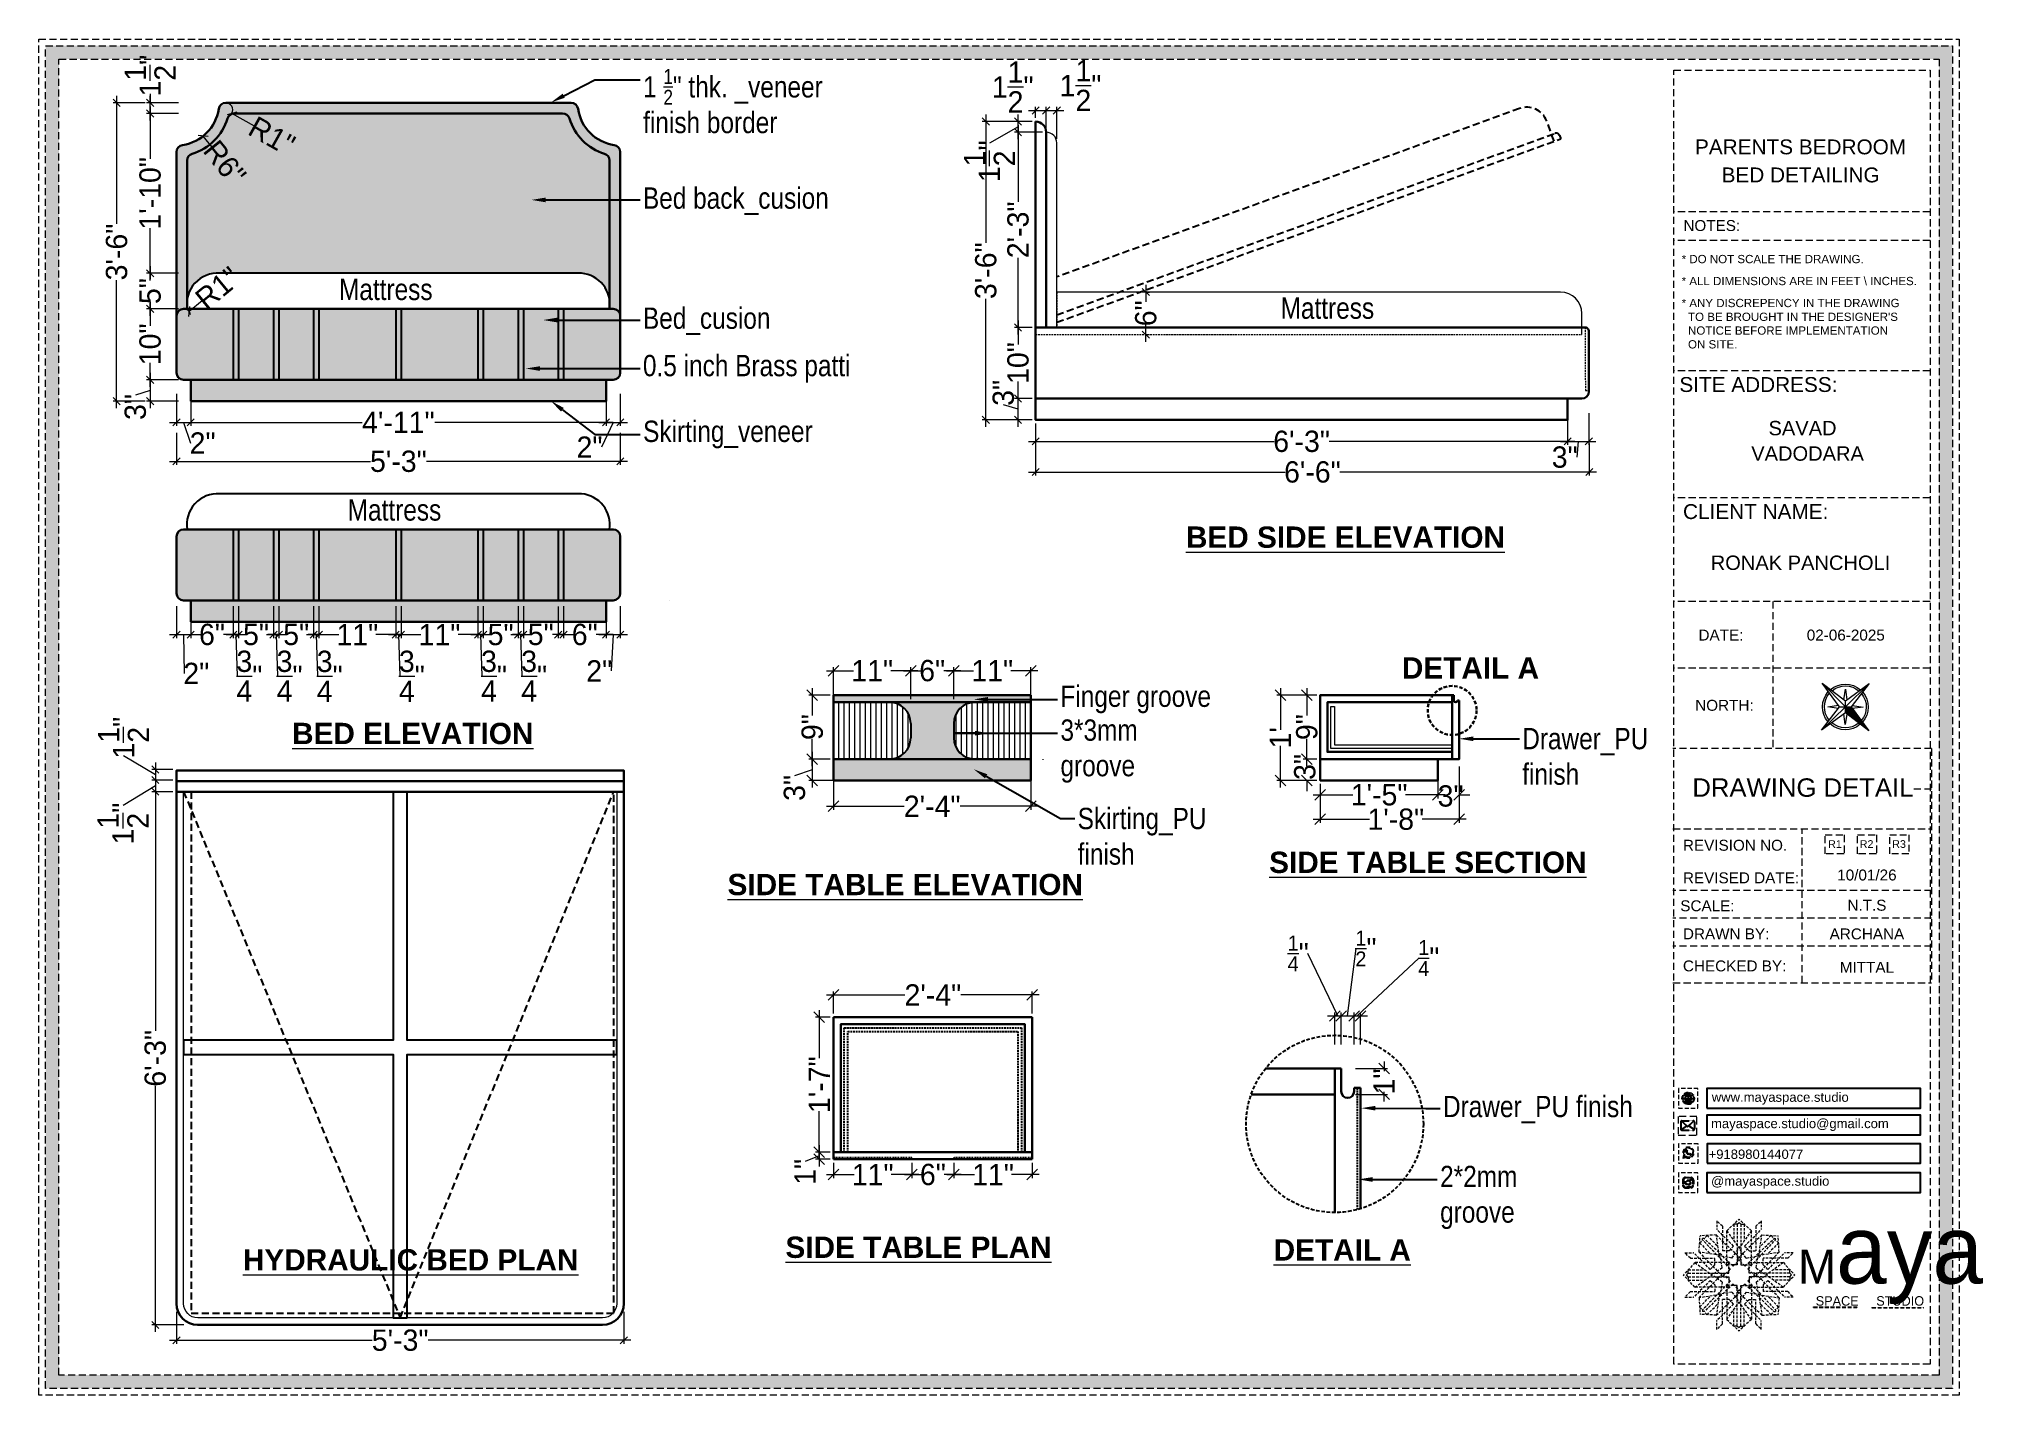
# Model space of a CAD drawing. Header units: millimetres. Extents: x 35877 to 3066687, y -650199 to -40525.
# Drawn here: x 145885 to 146158.8, y -180213.9 to -180022.9 of the extents above; entities that cross this region are included whole.
import ezdxf
from ezdxf import colors
from ezdxf.entities.mleader import LeaderData, LeaderLine
from ezdxf.enums import TextEntityAlignment as Align
from ezdxf.math import Vec2, Vec3

# ---------------------------------------------------------------- set-up
doc = ezdxf.new("R2010")
doc.units = ezdxf.units.MM
doc.header["$MEASUREMENT"] = 0
doc.header["$PDMODE"] = 35
for name, pattern in [('00 . GROUND FLOOR$0$DASHED', [0.75, 0.5, -0.25]), ('00-Floor Plan$0$DASHED', [0.75, 0.5, -0.25]), ('DASHED', [0.75, 0.5, -0.25]), ('DASHED2', [0.375, 0.25, -0.125]), ('DASHEDX2', [1.5, 1, -0.5])]:
    doc.linetypes.add(name, pattern=pattern)
doc.layers.get('Defpoints').update_dxf_attribs({"color": 220})
for name, color, linetype, lineweight in [('$TD_AUDIT_GENERATED_(A0BDF17)', 32, 'Continuous', 30), ('DIM.', 250, 'Continuous', 13), ('Dimension', 10, 'DASHEDX2', 20), ('FUR1', 22, 'Continuous', 0), ('FURNITURE', 32, 'Continuous', 9), ('furniture dimensions', 1, 'DASHED', 0), ('NAME PLATE', 7, 'Continuous', 25), ('Text', 7, 'Continuous', 15), ('title block', 7, 'Continuous', 9), ('wall', 7, 'Continuous', 30)]:
    doc.layers.add(name, color=color, linetype=linetype, lineweight=lineweight)
doc.layers.add('AR HATCH-7', color=7, linetype='Continuous')
doc.styles.add('Arial', font='arial.ttf')
doc.styles.add('century g', font='GOTHIC.TTF')
doc.styles.get("Standard").update_dxf_attribs({"font": 'arial.ttf', "height": 6})
doc.styles.add('style4', font='ARIALN.TTF')
doc.dimstyles.new('Archana', dxfattribs={"dimtxt": 2, "dimasz": 0.75, "dimexe": 0.5, "dimexo": 0.5, "dimgap": 0, "dimtad": 0, "dimzin": 0, "dimdsep": 46, "dimlunit": 4, "dimtxsty": 'century g', "dimblk": 'OBLIQUE', "dimcen": 0, "dimdle": 1, "dimclrd": 256, "dimclre": 256, "dimclrt": 256, "dimadec": 0, "dimazin": 0, "dimtfac": 1, "dimtofl": 0, "dimtmove": 1, "dimatfit": 3, "dimfxl": 1, "dimfxlon": 1, "dimtolj": 1, "dimtzin": 0, "dimlwd": -1, "dimlwe": -1, "dimarcsym": 0})

msp = doc.modelspace()

# ---------------------------------------------------------------- texts
at = {"color": 18, "true_color": 0x000000, "transparency": 33554687, "char_height": 1.314641, "attachment_point": 1}
for s, width, gutter_width, insert in [('www.mayaspace.studio', 8.828413, 7.3848, (146120.5909, -180171.2581, 3.8311)), ('mayaspace.studio@gmail.com', 5.507776, 4.6071, (146120.4862, -180174.9668, 3.8311)), ('+918980144077', 21.477758, 4.6071, (146120.146, -180179.2913, 3.8311)), ('@mayaspace.studio', 5.507776, 4.6071, (146120.4862, -180183.0708, 3.8311))]:
    msp.add_mtext_dynamic_manual_height_columns(s, width=width, gutter_width=gutter_width, heights=[0], dxfattribs=dict(at, insert=insert))
at = {"layer": 'DIM.', "color": 1, "transparency": 33554687, "char_height": 3, "attachment_point": 1}
for s, insert in [('{\\fArial|b1|i0|c0|p34;\\LBED SIDE ELEVATION}', (146046.5282, -180091.5715, 3.7123)), ('{\\fArial|b1|i0|c0|p34;DETAIL A}', (146076.9415, -180109.9905, 3.7123)), ('{\\fArial|b1|i0|c0|p34;\\LBED ELEVATION}', (145920.6359, -180119.2132, 3.7123)), ('{\\fArial|b1|i0|c0|p34;\\LSIDE TABLE SECTION}', (146058.2537, -180137.3531, 3.7123)), ('{\\fArial|b1|i0|c0|p34;\\LSIDE TABLE ELEVATION}', (145981.9695, -180140.4799, 3.7123)), ('{\\fArial|b1|i0|c0|p34;\\LSIDE TABLE PLAN}', (145990.1246, -180191.5484, 3.7123)), ('{\\fArial|b1|i0|c0|p34;\\LHYDRAULIC BED PLAN }', (145913.7112, -180193.3204, 3.7123)), ('{\\fArial|b1|i0|c0|p34;\\LDETAIL A}', (146058.8845, -180191.9231, 3.7123))]:
    msp.add_mtext_dynamic_manual_height_columns(s, width=111.558836, gutter_width=1, heights=[0], dxfattribs=dict(at, insert=insert))
at = {"layer": 'FUR1', "color": 1, "transparency": 33554687, "char_height": 3, "width": 28.454272, "attachment_point": 5, "style": 'style4'}
for insert in [(145933.8368, -180058.2142, 4.1306), (146066.4503, -180060.8493, 4.1306), (145935.0604, -180089.2663, 4.1306)]:
    msp.add_mtext('\\A1;Mattress', dxfattribs=dict(at, insert=insert))
at = {"layer": 'NAME PLATE', "transparency": 33554687, "style": 'Arial'}
for s, height, p in [('PARENTS BEDROOM', 2.093592, (146133.0942, -180039.1745, 3.8311)), ('BED DETAILING', 2.093592, (146133.1033, -180043.1229, 3.8311)), ('NOTES:', 1.53828, (146120.593, -180049.9722, 3.8311)), ('SITE ADDRESS:', 2.093592, (146127.1577, -180072.6331, 3.8311)), (' SAVAD ', 2.02385, (146133.3719, -180078.7324, 3.7353)), ('VADODARA', 2.02385, (146134.0817, -180082.3116, 3.7353)), ('CLIENT NAME:', 2.093592, (146126.7761, -180090.5205, 3.8311)), ('RONAK PANCHOLI    ', 2.023847, (146134.6578, -180097.6899, 3.7353)), ('DATE:', 1.53828, (146121.8831, -180107.6292, 3.8311)), ('02-06-2025', 1.53828, (146139.4628, -180107.6292, 3.8311)), ('NORTH:', 1.53828, (146122.3741, -180117.5186, 3.8311)), ('DRAWING DETAIL', 2.58836, (146133.4224, -180129.6245, 3.8311)), ('REVISION NO.', 1.538279, (146123.8694, -180137.2221, 3.8311)), ('REVISED DATE: ', 1.538279, (146125.0043, -180141.8086, 3.8311)), ('SCALE:', 1.53828, (146119.9743, -180145.7429, 3.8311)), ('DRAWN BY:', 1.53828, (146122.615, -180149.6958, 3.8311)), ('ARCHANA', 1.53828, (146142.4415, -180149.7018, 3.8311)), ('CHECKED BY:', 1.538279, (146123.8102, -180154.2086, 3.8311)), ('MITTAL', 1.53828, (146142.4415, -180154.4129, 3.8311))]:
    msp.add_text(s, height=height, dxfattribs=at).set_placement(p, align=Align.CENTER)
for s, p in [('R1', (146136.9679, -180136.8247, 3.8311)), ('R2', (146141.421, -180136.8247, 3.8311))]:
    msp.add_text(s, height=1.08442, dxfattribs=at).set_placement(p)
at = {"layer": 'NAME PLATE', "transparency": 33554687, "char_height": 1.163445, "width": 44.949941, "attachment_point": 1, "style": 'Arial'}
for s, insert in [('* DO NOT SCALE THE DRAWING.', (146116.3419, -180053.339, 3.8311)), ('* ALL DIMENSIONS ARE IN FEET \\\\ INCHES.', (146116.3419, -180056.4328, 3.8311)), ("* ANY DISCREPENCY IN THE DRAWING \\P  TO BE BROUGHT IN THE DESIGNER'S\\P  NOTICE BEFORE IMPLEMENTATION \\P  ON SITE.", (146116.3419, -180059.5267, 3.8311))]:
    msp.add_mtext(s, dxfattribs=dict(at, insert=insert))
at = {"layer": 'NAME PLATE', "lineweight": 0, "transparency": 33554687, "char_height": 1.53828, "attachment_point": 2, "style": 'Arial'}
for s, insert, width in [('10/01/26', (146142.4415, -180139.8694, 3.8311), 13.330971), ('N.T.S', (146142.4415, -180144.1277, 3.8311), 3.002305)]:
    msp.add_mtext(s, dxfattribs=dict(at, insert=insert, width=width))

# ---------------------------------------------------------------- blocks, each defined once
blk = doc.blocks.new('_Oblique')
at = {"layer": 'wall', "color": 0, "lineweight": -2}
blk.add_line((-0.5, -0.5), (0.5, 0.5), dxfattribs=at)
blk = doc.blocks.new('*D750')
at = {"layer": 'Defpoints', "color": 0, "linetype": 'Continuous', "lineweight": 0, "transparency": 16777216}
for p in [(145906.36, -180070.93), (145900.65, -180073.93), (145906.36, -180073.93)]:
    blk.add_point(p, dxfattribs=at)
at = {"layer": 'furniture dimensions', "color": 5, "linetype": 'ByBlock', "transparency": 16777216}
blk.add_line((145904.65, -180070.93), (145900.15, -180070.93), dxfattribs=at)
at = {"layer": 'furniture dimensions', "color": 5, "linetype": 'Continuous', "transparency": 16777216}
for p, q in [((145900.65, -180069.93), (145900.65, -180074.93)), ((145900.65, -180072.43), (145898.57, -180073.07)), ((145904.65, -180073.93), (145900.15, -180073.93))]:
    blk.add_line(p, q, dxfattribs=at)
for p, rotation in [((145900.65, -180070.93), 90), ((145900.65, -180073.93), 270)]:
    blk.add_blockref('_Oblique', p, dxfattribs=dict(at, rotation=rotation))
at = {"layer": 'furniture dimensions', "linetype": 'Continuous', "lineweight": 0, "transparency": 16777216, "insert": (145898.57, -180074.75), "char_height": 3, "attachment_point": 5, "rotation": 90, "style": 'century g'}
blk.add_mtext('\\A1;3"', dxfattribs=at)
blk = doc.blocks.new('*D751')
at = {"layer": 'Defpoints', "color": 0, "linetype": 'Continuous', "lineweight": 0, "transparency": 16777216}
for p in [(145900.65, -180060.93), (145906.36, -180060.93), (145906.36, -180070.93)]:
    blk.add_point(p, dxfattribs=at)
at = {"layer": 'furniture dimensions', "color": 5, "linetype": 'Continuous', "transparency": 16777216}
for p, q in [((145900.65, -180059.93), (145900.65, -180063.31)), ((145904.65, -180060.93), (145900.15, -180060.93)), ((145900.65, -180071.93), (145900.65, -180068.54))]:
    blk.add_line(p, q, dxfattribs=at)
at = {"layer": 'furniture dimensions', "color": 5, "linetype": 'ByBlock', "transparency": 16777216}
blk.add_line((145904.65, -180070.93), (145900.15, -180070.93), dxfattribs=at)
at = {"layer": 'furniture dimensions', "color": 5, "linetype": 'Continuous', "transparency": 16777216}
for p, rotation in [((145900.65, -180060.93), 90), ((145900.65, -180070.93), 270)]:
    blk.add_blockref('_Oblique', p, dxfattribs=dict(at, rotation=rotation))
at = {"layer": 'furniture dimensions', "linetype": 'Continuous', "lineweight": 0, "transparency": 16777216, "insert": (145900.65, -180065.93), "char_height": 3, "attachment_point": 5, "rotation": 90, "style": 'century g'}
blk.add_mtext('\\A1;10"', dxfattribs=at)
blk = doc.blocks.new('*D752')
at = {"layer": 'Defpoints', "color": 0, "linetype": 'Continuous', "lineweight": 0, "transparency": 16777216}
for p in [(145900.65, -180055.93), (145910.44, -180055.93), (145906.36, -180060.93)]:
    blk.add_point(p, dxfattribs=at)
at = {"layer": 'furniture dimensions', "color": 5, "linetype": 'Continuous', "transparency": 16777216}
for p, q in [((145900.65, -180054.93), (145900.65, -180056.76)), ((145904.65, -180055.93), (145900.15, -180055.93)), ((145900.65, -180061.93), (145900.65, -180060.1))]:
    blk.add_line(p, q, dxfattribs=at)
at = {"layer": 'furniture dimensions', "color": 5, "linetype": 'ByBlock', "transparency": 16777216}
blk.add_line((145904.65, -180060.93), (145900.15, -180060.93), dxfattribs=at)
at = {"layer": 'furniture dimensions', "color": 5, "linetype": 'Continuous', "transparency": 16777216}
for p, rotation in [((145900.65, -180055.93), 90), ((145900.65, -180060.93), 270)]:
    blk.add_blockref('_Oblique', p, dxfattribs=dict(at, rotation=rotation))
at = {"layer": 'furniture dimensions', "linetype": 'Continuous', "lineweight": 0, "transparency": 16777216, "insert": (145900.65, -180058.43), "char_height": 3, "attachment_point": 5, "rotation": 90, "style": 'century g'}
blk.add_mtext('\\A1;5"', dxfattribs=at)
blk = doc.blocks.new('*D753')
at = {"layer": 'Defpoints', "color": 0, "linetype": 'Continuous', "lineweight": 0, "transparency": 16777216}
for p in [(145900.65, -180033.43), (145913.55, -180033.43), (145910.13, -180055.92)]:
    blk.add_point(p, dxfattribs=at)
at = {"layer": 'furniture dimensions', "color": 5, "linetype": 'Continuous', "transparency": 16777216}
for p, q in [((145900.65, -180032.43), (145900.65, -180039.79)), ((145904.65, -180033.43), (145900.15, -180033.43)), ((145900.65, -180056.92), (145900.65, -180049.55))]:
    blk.add_line(p, q, dxfattribs=at)
at = {"layer": 'furniture dimensions', "color": 5, "linetype": 'ByBlock', "transparency": 16777216}
blk.add_line((145904.65, -180055.92), (145900.15, -180055.92), dxfattribs=at)
at = {"layer": 'furniture dimensions', "color": 5, "linetype": 'Continuous', "transparency": 16777216}
for p, rotation in [((145900.65, -180033.43), 90), ((145900.65, -180055.92), 270)]:
    blk.add_blockref('_Oblique', p, dxfattribs=dict(at, rotation=rotation))
at = {"layer": 'furniture dimensions', "linetype": 'Continuous', "lineweight": 0, "transparency": 16777216, "insert": (145900.65, -180044.67), "char_height": 3, "attachment_point": 5, "rotation": 90, "style": 'century g'}
blk.add_mtext('\\A1;1\'-10"', dxfattribs=at)
blk = doc.blocks.new('*D754')
at = {"layer": 'Defpoints', "color": 0, "linetype": 'Continuous', "lineweight": 0, "transparency": 16777216}
for p in [(145900.65, -180031.93), (145914.85, -180031.93), (145914.85, -180033.43)]:
    blk.add_point(p, dxfattribs=at)
at = {"layer": 'furniture dimensions', "color": 5, "linetype": 'Continuous', "transparency": 16777216}
for p, q in [((145904.65, -180031.93), (145900.15, -180031.93)), ((145900.65, -180030.65), (145900.65, -180031.93)), ((145900.65, -180034.43), (145900.65, -180030.93))]:
    blk.add_line(p, q, dxfattribs=at)
at = {"layer": 'furniture dimensions', "color": 5, "linetype": 'ByBlock', "transparency": 16777216}
blk.add_line((145904.65, -180033.43), (145900.15, -180033.43), dxfattribs=at)
at = {"layer": 'furniture dimensions', "color": 5, "linetype": 'Continuous', "transparency": 16777216}
for p, rotation in [((145900.65, -180031.93), 90), ((145900.65, -180033.43), 270)]:
    blk.add_blockref('_Oblique', p, dxfattribs=dict(at, rotation=rotation))
at = {"layer": 'furniture dimensions', "linetype": 'Continuous', "lineweight": 0, "transparency": 16777216, "insert": (145900.65, -180028.1), "char_height": 3, "attachment_point": 5, "rotation": 90, "style": 'century g'}
blk.add_mtext('\\A1;1{\\H1x;\\S1/2;}"', dxfattribs=at)
blk = doc.blocks.new('*D755')
at = {"layer": 'Defpoints', "color": 0, "linetype": 'Continuous', "lineweight": 0, "transparency": 16777216}
for p in [(145904.36, -180069.13), (145906.36, -180070.93), (145906.36, -180076.91)]:
    blk.add_point(p, dxfattribs=at)
at = {"layer": 'furniture dimensions', "color": 5, "linetype": 'ByBlock', "transparency": 16777216}
blk.add_line((145904.36, -180072.91), (145904.36, -180077.41), dxfattribs=at)
at = {"layer": 'furniture dimensions', "color": 5, "linetype": 'Continuous', "transparency": 16777216}
for p, q in [((145906.36, -180072.91), (145906.36, -180077.41)), ((145903.36, -180076.91), (145907.36, -180076.91)), ((145905.36, -180076.91), (145906.35, -180079.82))]:
    blk.add_line(p, q, dxfattribs=at)
at = {"layer": 'furniture dimensions', "color": 5, "linetype": 'Continuous', "transparency": 16777216, "rotation": 180}
blk.add_blockref('_Oblique', (145904.36, -180076.91), dxfattribs=at)
at = {"layer": 'furniture dimensions', "color": 5, "linetype": 'Continuous', "transparency": 16777216}
blk.add_blockref('_Oblique', (145906.36, -180076.91), dxfattribs=at)
at = {"layer": 'furniture dimensions', "linetype": 'Continuous', "lineweight": 0, "transparency": 16777216, "insert": (145908.04, -180079.82), "char_height": 3, "attachment_point": 5, "style": 'century g'}
blk.add_mtext('\\A1;2"', dxfattribs=at)
blk = doc.blocks.new('*D756')
at = {"layer": 'Defpoints', "color": 0, "linetype": 'Continuous', "lineweight": 0, "transparency": 16777216}
for p in [(145906.36, -180073.93), (145964.86, -180073.93), (145964.86, -180076.91)]:
    blk.add_point(p, dxfattribs=at)
at = {"layer": 'furniture dimensions', "color": 5, "linetype": 'ByBlock', "transparency": 16777216}
blk.add_line((145906.36, -180074.43), (145906.36, -180077.41), dxfattribs=at)
at = {"layer": 'furniture dimensions', "color": 5, "linetype": 'Continuous', "transparency": 16777216}
for p, q in [((145964.86, -180074.43), (145964.86, -180077.41)), ((145905.36, -180076.91), (145930.49, -180076.91)), ((145965.86, -180076.91), (145940.73, -180076.91))]:
    blk.add_line(p, q, dxfattribs=at)
at = {"layer": 'furniture dimensions', "color": 5, "linetype": 'Continuous', "transparency": 16777216, "rotation": 180}
blk.add_blockref('_Oblique', (145906.36, -180076.91), dxfattribs=at)
at = {"layer": 'furniture dimensions', "color": 5, "linetype": 'Continuous', "transparency": 16777216}
blk.add_blockref('_Oblique', (145964.86, -180076.91), dxfattribs=at)
at = {"layer": 'furniture dimensions', "linetype": 'Continuous', "lineweight": 0, "transparency": 16777216, "insert": (145935.61, -180076.91), "char_height": 3, "attachment_point": 5, "style": 'century g'}
blk.add_mtext('\\A1;4\'-11"', dxfattribs=at)
blk = doc.blocks.new('*D757')
at = {"layer": 'Defpoints', "color": 0, "linetype": 'Continuous', "lineweight": 0, "transparency": 16777216}
for p in [(145964.86, -180070.93), (145966.86, -180069.93), (145966.86, -180076.91)]:
    blk.add_point(p, dxfattribs=at)
at = {"layer": 'furniture dimensions', "color": 5, "linetype": 'ByBlock', "transparency": 16777216}
blk.add_line((145964.86, -180072.91), (145964.86, -180077.41), dxfattribs=at)
at = {"layer": 'furniture dimensions', "color": 5, "linetype": 'Continuous', "transparency": 16777216}
for p, q in [((145966.86, -180072.91), (145966.86, -180077.41)), ((145963.86, -180076.91), (145967.86, -180076.91)), ((145965.86, -180076.91), (145964.22, -180080.4))]:
    blk.add_line(p, q, dxfattribs=at)
at = {"layer": 'furniture dimensions', "color": 5, "linetype": 'Continuous', "transparency": 16777216, "rotation": 180}
blk.add_blockref('_Oblique', (145964.86, -180076.91), dxfattribs=at)
at = {"layer": 'furniture dimensions', "color": 5, "linetype": 'Continuous', "transparency": 16777216}
blk.add_blockref('_Oblique', (145966.86, -180076.91), dxfattribs=at)
at = {"layer": 'furniture dimensions', "linetype": 'Continuous', "lineweight": 0, "transparency": 16777216, "insert": (145962.53, -180080.4), "char_height": 3, "attachment_point": 5, "style": 'century g'}
blk.add_mtext('\\A1;2"', dxfattribs=at)
blk = doc.blocks.new('*D722')
at = {"layer": 'Defpoints', "color": 0, "linetype": 'Continuous', "lineweight": 0, "transparency": 16777216}
for p in [(145904.36, -180065.93), (145966.86, -180065.93), (145966.86, -180082.41)]:
    blk.add_point(p, dxfattribs=at)
at = {"layer": 'furniture dimensions', "color": 5, "linetype": 'ByBlock', "transparency": 16777216}
blk.add_line((145904.36, -180078.41), (145904.36, -180082.91), dxfattribs=at)
at = {"layer": 'furniture dimensions', "color": 5, "linetype": 'Continuous', "transparency": 16777216}
for p, q in [((145966.86, -180078.41), (145966.86, -180082.91)), ((145903.36, -180082.41), (145931.68, -180082.41)), ((145967.86, -180082.41), (145939.55, -180082.41))]:
    blk.add_line(p, q, dxfattribs=at)
at = {"layer": 'furniture dimensions', "color": 5, "linetype": 'Continuous', "transparency": 16777216, "rotation": 180}
blk.add_blockref('_Oblique', (145904.36, -180082.41), dxfattribs=at)
at = {"layer": 'furniture dimensions', "color": 5, "linetype": 'Continuous', "transparency": 16777216}
blk.add_blockref('_Oblique', (145966.86, -180082.41), dxfattribs=at)
at = {"layer": 'furniture dimensions', "linetype": 'Continuous', "lineweight": 0, "transparency": 16777216, "insert": (145935.61, -180082.41), "char_height": 3, "attachment_point": 5, "style": 'century g'}
blk.add_mtext('\\A1;5\'-3"', dxfattribs=at)
blk = doc.blocks.new('*D723')
at = {"layer": 'Defpoints', "color": 0, "linetype": 'Continuous', "lineweight": 0, "transparency": 16777216}
for p in [(145914.85, -180031.93), (145895.93, -180073.93), (145914.85, -180073.93)]:
    blk.add_point(p, dxfattribs=at)
at = {"layer": 'furniture dimensions', "color": 5, "linetype": 'ByBlock', "transparency": 16777216}
blk.add_line((145899.93, -180031.93), (145895.43, -180031.93), dxfattribs=at)
at = {"layer": 'furniture dimensions', "color": 5, "linetype": 'Continuous', "transparency": 16777216}
for p, q in [((145895.93, -180030.93), (145895.93, -180048.98)), ((145895.93, -180074.93), (145895.93, -180056.87)), ((145899.93, -180073.93), (145895.43, -180073.93))]:
    blk.add_line(p, q, dxfattribs=at)
for p, rotation in [((145895.93, -180031.93), 90), ((145895.93, -180073.93), 270)]:
    blk.add_blockref('_Oblique', p, dxfattribs=dict(at, rotation=rotation))
at = {"layer": 'furniture dimensions', "linetype": 'Continuous', "lineweight": 0, "transparency": 16777216, "insert": (145895.93, -180052.93), "char_height": 3, "attachment_point": 5, "rotation": 90, "style": 'century g'}
blk.add_mtext('\\A1;3\'-6"', dxfattribs=at)
blk = doc.blocks.new('*D724')
at = {"layer": 'Defpoints', "color": 0, "linetype": 'Continuous', "lineweight": 0, "transparency": 16777216}
for p in [(145904.36, -180031.93), (145908.13, -180036.6)]:
    blk.add_point(p, dxfattribs=at)
at = {"layer": 'furniture dimensions', "color": 5, "linetype": 'Continuous', "transparency": 16777216}
blk.add_line((145909.38, -180038.16), (145908.13, -180036.6), dxfattribs=at)
at = {"layer": 'furniture dimensions', "color": 5, "linetype": 'Continuous', "transparency": 16777216, "rotation": 128.8453177475511}
blk.add_blockref('_Oblique', (145908.13, -180036.6), dxfattribs=at)
at = {"layer": 'furniture dimensions', "linetype": 'Continuous', "lineweight": 0, "transparency": 16777216, "insert": (145911.16, -180040.36), "char_height": 3, "attachment_point": 5, "rotation": 308.8453, "style": 'century g'}
blk.add_mtext('\\A1;R6"', dxfattribs=at)
blk = doc.blocks.new('*D725')
at = {"layer": 'Defpoints', "color": 0, "linetype": 'Continuous', "lineweight": 0, "transparency": 16777216}
for p in [(145911.29, -180032.93), (145912.16, -180033.42)]:
    blk.add_point(p, dxfattribs=at)
at = {"layer": 'furniture dimensions', "color": 5, "linetype": 'Continuous', "transparency": 16777216}
blk.add_line((145915.33, -180035.2), (145912.16, -180033.42), dxfattribs=at)
at = {"layer": 'furniture dimensions', "color": 5, "linetype": 'ByBlock', "transparency": 16777216}
blk.add_arc((145911.29, -180032.93), 1, 302.0548, 61.3521, dxfattribs=at)
at = {"layer": 'furniture dimensions', "color": 5, "linetype": 'Continuous', "transparency": 16777216, "rotation": 150.7027335688177}
blk.add_blockref('_Oblique', (145912.16, -180033.42), dxfattribs=at)
at = {"layer": 'furniture dimensions', "linetype": 'Continuous', "lineweight": 0, "transparency": 16777216, "insert": (145917.8, -180036.58), "char_height": 3, "attachment_point": 5, "rotation": 330.7027, "style": 'century g'}
blk.add_mtext('\\A1;R1"', dxfattribs=at)
blk = doc.blocks.new('*D726')
at = {"layer": 'Defpoints', "color": 0, "linetype": 'Continuous', "lineweight": 0, "transparency": 16777216}
for p in [(145905.36, -180061.93), (145906.14, -180061.29)]:
    blk.add_point(p, dxfattribs=at)
at = {"layer": 'furniture dimensions', "color": 5, "linetype": 'Continuous', "transparency": 16777216}
blk.add_line((145907.98, -180059.78), (145906.14, -180061.29), dxfattribs=at)
at = {"layer": 'furniture dimensions', "color": 5, "linetype": 'ByBlock', "transparency": 16777216}
blk.add_arc((145905.36, -180061.93), 1, 10.702, 61.3521, dxfattribs=at)
at = {"layer": 'furniture dimensions', "color": 5, "linetype": 'Continuous', "transparency": 16777216, "rotation": 219.3499378541783}
blk.add_blockref('_Oblique', (145906.14, -180061.29), dxfattribs=at)
at = {"layer": 'furniture dimensions', "linetype": 'Continuous', "lineweight": 0, "transparency": 16777216, "insert": (145910.17, -180057.99), "char_height": 3, "attachment_point": 5, "rotation": 39.3499, "style": 'century g'}
blk.add_mtext('\\A1;R1"', dxfattribs=at)
blk = doc.blocks.new('*D727')
at = {"layer": 'Defpoints', "color": 0, "linetype": 'Continuous', "lineweight": 0, "transparency": 16777216}
for p in [(145904.36, -180100.98, 0.01), (145906.36, -180101.98, 0.01), (145906.36, -180106.79)]:
    blk.add_point(p, dxfattribs=at)
at = {"layer": 'furniture dimensions', "color": 5, "linetype": 'ByBlock', "transparency": 16777216}
blk.add_line((145904.36, -180102.79), (145904.36, -180107.29), dxfattribs=at)
at = {"layer": 'furniture dimensions', "color": 5, "linetype": 'Continuous', "transparency": 16777216}
for p, q in [((145906.36, -180102.79), (145906.36, -180107.29)), ((145903.36, -180106.79), (145907.36, -180106.79)), ((145905.36, -180106.79), (145905.46, -180112.26))]:
    blk.add_line(p, q, dxfattribs=at)
at = {"layer": 'furniture dimensions', "color": 5, "linetype": 'Continuous', "transparency": 16777216, "rotation": 180}
blk.add_blockref('_Oblique', (145904.36, -180106.79), dxfattribs=at)
at = {"layer": 'furniture dimensions', "color": 5, "linetype": 'Continuous', "transparency": 16777216}
blk.add_blockref('_Oblique', (145906.36, -180106.79), dxfattribs=at)
at = {"layer": 'furniture dimensions', "linetype": 'Continuous', "lineweight": 0, "transparency": 16777216, "insert": (145907.15, -180112.26), "char_height": 3, "attachment_point": 5, "style": 'century g'}
blk.add_mtext('\\A1;2"', dxfattribs=at)
blk = doc.blocks.new('*D728')
at = {"layer": 'Defpoints', "color": 0, "linetype": 'Continuous', "lineweight": 0, "transparency": 16777216}
for p in [(146022.89, -180073.56), (146025.35, -180073.56), (146025.35, -180076.56)]:
    blk.add_point(p, dxfattribs=at)
at = {"layer": 'furniture dimensions', "color": 5, "linetype": 'Continuous', "transparency": 16777216}
for p, q in [((146024.85, -180073.56), (146022.39, -180073.56)), ((146022.89, -180077.56), (146022.89, -180072.56)), ((146022.89, -180075.06), (146020.82, -180074.44))]:
    blk.add_line(p, q, dxfattribs=at)
at = {"layer": 'furniture dimensions', "color": 5, "linetype": 'ByBlock', "transparency": 16777216}
blk.add_line((146024.85, -180076.56), (146022.39, -180076.56), dxfattribs=at)
at = {"layer": 'furniture dimensions', "color": 5, "linetype": 'Continuous', "transparency": 16777216}
for p, rotation in [((146022.89, -180073.56), 90), ((146022.89, -180076.56), 270)]:
    blk.add_blockref('_Oblique', p, dxfattribs=dict(at, rotation=rotation))
at = {"layer": 'furniture dimensions', "linetype": 'Continuous', "lineweight": 0, "transparency": 16777216, "insert": (146020.82, -180072.76), "char_height": 3, "attachment_point": 5, "rotation": 90, "style": 'century g'}
blk.add_mtext('\\A1;3"', dxfattribs=at)
blk = doc.blocks.new('*D729')
at = {"layer": 'Defpoints', "color": 0, "linetype": 'Continuous', "lineweight": 0, "transparency": 16777216}
for p in [(146022.89, -180063.56), (146025.35, -180063.56), (146025.35, -180073.56)]:
    blk.add_point(p, dxfattribs=at)
at = {"layer": 'furniture dimensions', "color": 5, "linetype": 'Continuous', "transparency": 16777216}
for p, q in [((146022.89, -180062.56), (146022.89, -180065.95)), ((146024.85, -180063.56), (146022.39, -180063.56)), ((146022.89, -180074.56), (146022.89, -180071.18))]:
    blk.add_line(p, q, dxfattribs=at)
at = {"layer": 'furniture dimensions', "color": 5, "linetype": 'ByBlock', "transparency": 16777216}
blk.add_line((146024.85, -180073.56), (146022.39, -180073.56), dxfattribs=at)
at = {"layer": 'furniture dimensions', "color": 5, "linetype": 'Continuous', "transparency": 16777216}
for p, rotation in [((146022.89, -180063.56), 90), ((146022.89, -180073.56), 270)]:
    blk.add_blockref('_Oblique', p, dxfattribs=dict(at, rotation=rotation))
at = {"layer": 'furniture dimensions', "linetype": 'Continuous', "lineweight": 0, "transparency": 16777216, "insert": (146022.89, -180068.56), "char_height": 3, "attachment_point": 5, "rotation": 90, "style": 'century g'}
blk.add_mtext('\\A1;10"', dxfattribs=at)
blk = doc.blocks.new('*D730')
at = {"layer": 'Defpoints', "color": 0, "linetype": 'Continuous', "lineweight": 0, "transparency": 16777216}
for p in [(146022.89, -180036.06), (146026.85, -180036.06), (146025.35, -180063.56)]:
    blk.add_point(p, dxfattribs=at)
at = {"layer": 'furniture dimensions', "color": 5, "linetype": 'Continuous', "transparency": 16777216}
for p, q in [((146022.89, -180035.06), (146022.89, -180045.86)), ((146026.35, -180036.06), (146022.39, -180036.06)), ((146022.89, -180064.56), (146022.89, -180053.77))]:
    blk.add_line(p, q, dxfattribs=at)
at = {"layer": 'furniture dimensions', "color": 5, "linetype": 'ByBlock', "transparency": 16777216}
blk.add_line((146024.85, -180063.56), (146022.39, -180063.56), dxfattribs=at)
at = {"layer": 'furniture dimensions', "color": 5, "linetype": 'Continuous', "transparency": 16777216}
for p, rotation in [((146022.89, -180036.06), 90), ((146022.89, -180063.56), 270)]:
    blk.add_blockref('_Oblique', p, dxfattribs=dict(at, rotation=rotation))
at = {"layer": 'furniture dimensions', "linetype": 'Continuous', "lineweight": 0, "transparency": 16777216, "insert": (146022.89, -180049.81), "char_height": 3, "attachment_point": 5, "rotation": 90, "style": 'century g'}
blk.add_mtext('\\A1;2\'-3"', dxfattribs=at)
blk = doc.blocks.new('*D731')
at = {"layer": 'Defpoints', "color": 0, "linetype": 'Continuous', "lineweight": 0, "transparency": 16777216}
for p in [(146022.89, -180034.56), (146025.35, -180034.56), (146026.85, -180036.06)]:
    blk.add_point(p, dxfattribs=at)
at = {"layer": 'furniture dimensions', "color": 5, "linetype": 'Continuous', "transparency": 16777216}
for p, q in [((146022.89, -180035.31), (146018.86, -180037.6)), ((146024.85, -180034.56), (146022.39, -180034.56)), ((146022.89, -180037.06), (146022.89, -180033.56))]:
    blk.add_line(p, q, dxfattribs=at)
at = {"layer": 'furniture dimensions', "color": 5, "linetype": 'ByBlock', "transparency": 16777216}
blk.add_line((146026.35, -180036.06), (146022.39, -180036.06), dxfattribs=at)
at = {"layer": 'furniture dimensions', "color": 5, "linetype": 'Continuous', "transparency": 16777216}
for p, rotation in [((146022.89, -180034.56), 90), ((146022.89, -180036.06), 270)]:
    blk.add_blockref('_Oblique', p, dxfattribs=dict(at, rotation=rotation))
at = {"layer": 'furniture dimensions', "linetype": 'Continuous', "lineweight": 0, "transparency": 16777216, "insert": (146018.86, -180040.15), "char_height": 3, "attachment_point": 5, "rotation": 90, "style": 'century g'}
blk.add_mtext('\\A1;1{\\H1x;\\S1/2;}"', dxfattribs=at)
blk = doc.blocks.new('*D732')
at = {"layer": 'Defpoints', "color": 0, "linetype": 'Continuous', "lineweight": 0, "transparency": 16777216}
for p in [(146026.85, -180033), (146025.35, -180034.56), (146026.85, -180036.06)]:
    blk.add_point(p, dxfattribs=at)
at = {"layer": 'furniture dimensions', "color": 5, "linetype": 'Continuous', "transparency": 16777216}
for p, q in [((146024.35, -180033), (146027.85, -180033)), ((146026.85, -180035.56), (146026.85, -180032.5))]:
    blk.add_line(p, q, dxfattribs=at)
at = {"layer": 'furniture dimensions', "color": 5, "linetype": 'ByBlock', "transparency": 16777216}
blk.add_line((146025.35, -180034.06), (146025.35, -180032.5), dxfattribs=at)
at = {"layer": 'furniture dimensions', "color": 5, "linetype": 'Continuous', "transparency": 16777216, "rotation": 180}
blk.add_blockref('_Oblique', (146025.35, -180033), dxfattribs=at)
at = {"layer": 'furniture dimensions', "color": 5, "linetype": 'Continuous', "transparency": 16777216}
blk.add_blockref('_Oblique', (146026.85, -180033), dxfattribs=at)
at = {"layer": 'furniture dimensions', "linetype": 'Continuous', "lineweight": 0, "transparency": 16777216, "insert": (146022.13, -180029.69), "char_height": 3, "attachment_point": 5, "style": 'century g'}
blk.add_mtext('\\A1;1{\\H1x;\\S1/2;}"', dxfattribs=at)
blk = doc.blocks.new('*D733')
at = {"layer": 'Defpoints', "color": 0, "linetype": 'Continuous', "lineweight": 0, "transparency": 16777216}
for p in [(146028.35, -180033), (146026.85, -180038.18, 0), (146028.35, -180038.18, 0)]:
    blk.add_point(p, dxfattribs=at)
at = {"layer": 'furniture dimensions', "color": 5, "linetype": 'Continuous', "transparency": 16777216}
for p, q in [((146025.85, -180033), (146029.35, -180033)), ((146028.35, -180037), (146028.35, -180032.5))]:
    blk.add_line(p, q, dxfattribs=at)
at = {"layer": 'furniture dimensions', "color": 5, "linetype": 'ByBlock', "transparency": 16777216}
blk.add_line((146026.85, -180037), (146026.85, -180032.5), dxfattribs=at)
at = {"layer": 'furniture dimensions', "color": 5, "linetype": 'Continuous', "transparency": 16777216, "rotation": 180}
blk.add_blockref('_Oblique', (146026.85, -180033), dxfattribs=at)
at = {"layer": 'furniture dimensions', "color": 5, "linetype": 'Continuous', "transparency": 16777216}
blk.add_blockref('_Oblique', (146028.35, -180033), dxfattribs=at)
at = {"layer": 'furniture dimensions', "linetype": 'Continuous', "lineweight": 0, "transparency": 16777216, "insert": (146031.68, -180029.49), "char_height": 3, "attachment_point": 5, "style": 'century g'}
blk.add_mtext('\\A1;1{\\H1x;\\S1/2;}"', dxfattribs=at)
blk = doc.blocks.new('*D734')
at = {"layer": 'Defpoints', "color": 0, "linetype": 'Continuous', "lineweight": 0, "transparency": 16777216}
for p in [(146100.29, -180073.56), (146025.35, -180076.56), (146100.29, -180079.6)]:
    blk.add_point(p, dxfattribs=at)
at = {"layer": 'furniture dimensions', "color": 5, "linetype": 'Continuous', "transparency": 16777216}
for p, q in [((146100.29, -180075.6), (146100.29, -180080.1)), ((146024.35, -180079.6), (146058.94, -180079.6)), ((146101.29, -180079.6), (146066.69, -180079.6))]:
    blk.add_line(p, q, dxfattribs=at)
at = {"layer": 'furniture dimensions', "color": 5, "linetype": 'ByBlock', "transparency": 16777216}
blk.add_line((146025.35, -180077.06), (146025.35, -180080.1), dxfattribs=at)
at = {"layer": 'furniture dimensions', "color": 5, "linetype": 'Continuous', "transparency": 16777216, "rotation": 180}
blk.add_blockref('_Oblique', (146025.35, -180079.6), dxfattribs=at)
at = {"layer": 'furniture dimensions', "color": 5, "linetype": 'Continuous', "transparency": 16777216}
blk.add_blockref('_Oblique', (146100.29, -180079.6), dxfattribs=at)
at = {"layer": 'furniture dimensions', "linetype": 'Continuous', "lineweight": 0, "transparency": 16777216, "insert": (146062.82, -180079.6), "char_height": 3, "attachment_point": 5, "style": 'century g'}
blk.add_mtext('\\A1;6\'-3"', dxfattribs=at)
blk = doc.blocks.new('*D735')
at = {"layer": 'Defpoints', "color": 0, "linetype": 'Continuous', "lineweight": 0, "transparency": 16777216}
for p in [(146025.35, -180034.56), (146018.35, -180076.56), (146025.35, -180076.56)]:
    blk.add_point(p, dxfattribs=at)
at = {"layer": 'furniture dimensions', "color": 5, "linetype": 'ByBlock', "transparency": 16777216}
blk.add_line((146022.35, -180034.56), (146017.85, -180034.56), dxfattribs=at)
at = {"layer": 'furniture dimensions', "color": 5, "linetype": 'Continuous', "transparency": 16777216}
for p, q in [((146018.35, -180033.56), (146018.35, -180051.62)), ((146018.35, -180077.56), (146018.35, -180059.51)), ((146022.35, -180076.56), (146017.85, -180076.56))]:
    blk.add_line(p, q, dxfattribs=at)
for p, rotation in [((146018.35, -180034.56), 90), ((146018.35, -180076.56), 270)]:
    blk.add_blockref('_Oblique', p, dxfattribs=dict(at, rotation=rotation))
at = {"layer": 'furniture dimensions', "linetype": 'Continuous', "lineweight": 0, "transparency": 16777216, "insert": (146018.35, -180055.56), "char_height": 3, "attachment_point": 5, "rotation": 90, "style": 'century g'}
blk.add_mtext('\\A1;3\'-6"', dxfattribs=at)
blk = doc.blocks.new('*D736')
at = {"layer": 'Defpoints', "color": 0, "linetype": 'Continuous', "lineweight": 0, "transparency": 16777216}
for p in [(146082.02, -180124.32), (146065.45, -180127.32), (146082.02, -180129.36)]:
    blk.add_point(p, dxfattribs=at)
at = {"layer": 'furniture dimensions', "color": 5, "linetype": 'Continuous', "transparency": 16777216}
for p, q in [((146082.02, -180125.36), (146082.02, -180129.86)), ((146064.45, -180129.36), (146070.02, -180129.36)), ((146083.02, -180129.36), (146077.46, -180129.36))]:
    blk.add_line(p, q, dxfattribs=at)
at = {"layer": 'furniture dimensions', "color": 5, "linetype": 'ByBlock', "transparency": 16777216}
blk.add_line((146065.45, -180127.82), (146065.45, -180129.86), dxfattribs=at)
at = {"layer": 'furniture dimensions', "color": 5, "linetype": 'Continuous', "transparency": 16777216, "xscale": 1.5, "yscale": 1.5, "zscale": 1.5, "rotation": 180}
blk.add_blockref('_Oblique', (146065.45, -180129.36), dxfattribs=at)
at = {"layer": 'furniture dimensions', "color": 5, "linetype": 'Continuous', "transparency": 16777216, "xscale": 1.5, "yscale": 1.5, "zscale": 1.5}
blk.add_blockref('_Oblique', (146082.02, -180129.36), dxfattribs=at)
at = {"layer": 'furniture dimensions', "linetype": 'Continuous', "lineweight": 0, "transparency": 16777216, "insert": (146073.74, -180129.36), "char_height": 3, "attachment_point": 5, "style": 'century g'}
blk.add_mtext('\\A1;1\'-5"', dxfattribs=at)
blk = doc.blocks.new('*D737')
at = {"layer": 'Defpoints', "color": 0, "linetype": 'Continuous', "lineweight": 0, "transparency": 16777216}
for p in [(146085.02, -180124.32), (146082.02, -180127.32), (146085.02, -180129.36)]:
    blk.add_point(p, dxfattribs=at)
at = {"layer": 'furniture dimensions', "color": 5, "linetype": 'Continuous', "transparency": 16777216}
for p, q in [((146085.02, -180125.36), (146085.02, -180129.86)), ((146082.02, -180129.36), (146080.52, -180129.36)), ((146085.02, -180129.36), (146086.52, -180129.36))]:
    blk.add_line(p, q, dxfattribs=at)
at = {"layer": 'furniture dimensions', "color": 5, "linetype": 'ByBlock', "transparency": 16777216}
blk.add_line((146082.02, -180127.82), (146082.02, -180129.86), dxfattribs=at)
at = {"layer": 'furniture dimensions', "color": 5, "linetype": 'Continuous', "transparency": 16777216, "xscale": 1.5, "yscale": 1.5, "zscale": 1.5}
blk.add_blockref('_Oblique', (146082.02, -180129.36), dxfattribs=at)
at = {"layer": 'furniture dimensions', "color": 5, "linetype": 'Continuous', "transparency": 16777216, "xscale": 1.5, "yscale": 1.5, "zscale": 1.5, "rotation": 180}
blk.add_blockref('_Oblique', (146085.02, -180129.36), dxfattribs=at)
at = {"layer": 'furniture dimensions', "linetype": 'Continuous', "lineweight": 0, "transparency": 16777216, "insert": (146083.81, -180129.53), "char_height": 3, "attachment_point": 5, "style": 'century g'}
blk.add_mtext('\\A1;3"', dxfattribs=at)
blk = doc.blocks.new('*D738')
at = {"layer": 'Defpoints', "color": 0, "linetype": 'Continuous', "lineweight": 0, "transparency": 16777216}
for p in [(146063.56, -180124.32), (146065.45, -180124.32), (146065.45, -180127.32)]:
    blk.add_point(p, dxfattribs=at)
at = {"layer": 'furniture dimensions', "color": 5, "linetype": 'Continuous', "transparency": 16777216}
for p, q in [((146063.56, -180124.32), (146063.56, -180122.82)), ((146064.95, -180124.32), (146063.06, -180124.32)), ((146063.56, -180127.32), (146063.56, -180128.82))]:
    blk.add_line(p, q, dxfattribs=at)
at = {"layer": 'furniture dimensions', "color": 5, "linetype": 'ByBlock', "transparency": 16777216}
blk.add_line((146064.95, -180127.32), (146063.06, -180127.32), dxfattribs=at)
at = {"layer": 'furniture dimensions', "color": 5, "linetype": 'Continuous', "transparency": 16777216, "xscale": 1.5, "yscale": 1.5, "zscale": 1.5}
for p, rotation in [((146063.56, -180124.32), 270), ((146063.56, -180127.32), 90)]:
    blk.add_blockref('_Oblique', p, dxfattribs=dict(at, rotation=rotation))
at = {"layer": 'furniture dimensions', "linetype": 'Continuous', "lineweight": 0, "transparency": 16777216, "insert": (146063.28, -180125.43), "char_height": 3, "attachment_point": 5, "rotation": 90, "style": 'century g'}
blk.add_mtext('\\A1;3"', dxfattribs=at)
blk = doc.blocks.new('*D739')
at = {"layer": 'Defpoints', "color": 0, "linetype": 'Continuous', "lineweight": 0, "transparency": 16777216}
for p in [(146063.56, -180115.32), (146065.45, -180115.32), (146065.45, -180124.32)]:
    blk.add_point(p, dxfattribs=at)
at = {"layer": 'furniture dimensions', "color": 5, "linetype": 'Continuous', "transparency": 16777216}
for p, q in [((146063.56, -180114.32), (146063.56, -180118.17)), ((146064.95, -180115.32), (146063.06, -180115.32)), ((146063.56, -180125.32), (146063.56, -180121.47))]:
    blk.add_line(p, q, dxfattribs=at)
at = {"layer": 'furniture dimensions', "color": 5, "linetype": 'ByBlock', "transparency": 16777216}
blk.add_line((146064.95, -180124.32), (146063.06, -180124.32), dxfattribs=at)
at = {"layer": 'furniture dimensions', "color": 5, "linetype": 'Continuous', "transparency": 16777216, "xscale": 1.5, "yscale": 1.5, "zscale": 1.5}
for p, rotation in [((146063.56, -180115.32), 90), ((146063.56, -180124.32), 270)]:
    blk.add_blockref('_Oblique', p, dxfattribs=dict(at, rotation=rotation))
at = {"layer": 'furniture dimensions', "linetype": 'Continuous', "lineweight": 0, "transparency": 16777216, "insert": (146063.56, -180119.82), "char_height": 3, "attachment_point": 5, "rotation": 90, "style": 'century g'}
blk.add_mtext('\\A1;9"', dxfattribs=at)
blk = doc.blocks.new('*D740')
at = {"layer": 'Defpoints', "color": 0, "linetype": 'Continuous', "lineweight": 0, "transparency": 16777216}
for p in [(146065.45, -180115.32), (146059.83, -180127.32), (146065.45, -180127.32)]:
    blk.add_point(p, dxfattribs=at)
at = {"layer": 'furniture dimensions', "color": 5, "linetype": 'Continuous', "transparency": 16777216}
for p, q in [((146059.83, -180114.32), (146059.83, -180120.18)), ((146059.83, -180128.32), (146059.83, -180122.46)), ((146063.83, -180127.32), (146059.33, -180127.32))]:
    blk.add_line(p, q, dxfattribs=at)
at = {"layer": 'furniture dimensions', "color": 5, "linetype": 'ByBlock', "transparency": 16777216}
blk.add_line((146063.83, -180115.32), (146059.33, -180115.32), dxfattribs=at)
at = {"layer": 'furniture dimensions', "color": 5, "linetype": 'Continuous', "transparency": 16777216, "xscale": 1.5, "yscale": 1.5, "zscale": 1.5}
for p, rotation in [((146059.83, -180115.32), 90), ((146059.83, -180127.32), 270)]:
    blk.add_blockref('_Oblique', p, dxfattribs=dict(at, rotation=rotation))
at = {"layer": 'furniture dimensions', "linetype": 'Continuous', "lineweight": 0, "transparency": 16777216, "insert": (146059.83, -180121.32), "char_height": 3, "attachment_point": 5, "rotation": 90, "style": 'century g'}
blk.add_mtext("\\A1;1'", dxfattribs=at)
blk = doc.blocks.new('*D741')
at = {"layer": 'Defpoints', "color": 0, "linetype": 'Continuous', "lineweight": 0, "transparency": 16777216}
for p in [(146085.02, -180124.32), (146065.45, -180127.32), (146085.02, -180132.8)]:
    blk.add_point(p, dxfattribs=at)
at = {"layer": 'furniture dimensions', "color": 5, "linetype": 'ByBlock', "transparency": 16777216}
blk.add_line((146065.45, -180128.8), (146065.45, -180133.3), dxfattribs=at)
at = {"layer": 'furniture dimensions', "color": 5, "linetype": 'Continuous', "transparency": 16777216}
for p, q in [((146085.02, -180128.8), (146085.02, -180133.3)), ((146064.45, -180132.8), (146072.36, -180132.8)), ((146086.02, -180132.8), (146079.81, -180132.8))]:
    blk.add_line(p, q, dxfattribs=at)
at = {"layer": 'furniture dimensions', "color": 5, "linetype": 'Continuous', "transparency": 16777216, "xscale": 1.5, "yscale": 1.5, "zscale": 1.5, "rotation": 180}
blk.add_blockref('_Oblique', (146065.45, -180132.8), dxfattribs=at)
at = {"layer": 'furniture dimensions', "color": 5, "linetype": 'Continuous', "transparency": 16777216, "xscale": 1.5, "yscale": 1.5, "zscale": 1.5}
blk.add_blockref('_Oblique', (146085.02, -180132.8), dxfattribs=at)
at = {"layer": 'furniture dimensions', "linetype": 'Continuous', "lineweight": 0, "transparency": 16777216, "insert": (146076.09, -180132.8), "char_height": 3, "attachment_point": 5, "style": 'century g'}
blk.add_mtext('\\A1;1\'-8"', dxfattribs=at)
blk = doc.blocks.new('*D742')
at = {"layer": 'Defpoints', "color": 0, "linetype": 'Continuous', "lineweight": 0, "transparency": 16777216}
for p in [(145996.91, -180160.66), (145994.88, -180179.66), (145996.91, -180179.66)]:
    blk.add_point(p, dxfattribs=at)
at = {"layer": 'furniture dimensions', "color": 5, "linetype": 'ByBlock', "transparency": 16777216}
blk.add_line((145996.41, -180160.66), (145994.38, -180160.66), dxfattribs=at)
at = {"layer": 'furniture dimensions', "color": 5, "linetype": 'Continuous', "transparency": 16777216}
for p, q in [((145994.88, -180159.66), (145994.88, -180166.44)), ((145994.88, -180180.66), (145994.88, -180173.88)), ((145996.41, -180179.66), (145994.38, -180179.66))]:
    blk.add_line(p, q, dxfattribs=at)
at = {"layer": 'furniture dimensions', "color": 5, "linetype": 'Continuous', "transparency": 16777216, "xscale": 1.5, "yscale": 1.5, "zscale": 1.5}
for p, rotation in [((145994.88, -180160.66), 90), ((145994.88, -180179.66), 270)]:
    blk.add_blockref('_Oblique', p, dxfattribs=dict(at, rotation=rotation))
at = {"layer": 'furniture dimensions', "linetype": 'Continuous', "lineweight": 0, "transparency": 16777216, "insert": (145994.88, -180170.16), "char_height": 3, "attachment_point": 5, "rotation": 90, "style": 'century g'}
blk.add_mtext('\\A1;1\'-7"', dxfattribs=at)
blk = doc.blocks.new('*D743')
at = {"layer": 'Defpoints', "color": 0, "linetype": 'Continuous', "lineweight": 0, "transparency": 16777216}
for p in [(145994.88, -180180.66), (145996.91, -180179.66), (145996.91, -180180.66)]:
    blk.add_point(p, dxfattribs=at)
at = {"layer": 'furniture dimensions', "color": 5, "linetype": 'Continuous', "transparency": 16777216}
for p, q in [((145994.88, -180180.16), (145992.88, -180180.98)), ((145996.41, -180180.66), (145994.38, -180180.66)), ((145994.88, -180178.66), (145994.88, -180181.66))]:
    blk.add_line(p, q, dxfattribs=at)
at = {"layer": 'furniture dimensions', "color": 5, "linetype": 'ByBlock', "transparency": 16777216}
blk.add_line((145996.41, -180179.66), (145994.38, -180179.66), dxfattribs=at)
at = {"layer": 'furniture dimensions', "color": 5, "linetype": 'Continuous', "transparency": 16777216, "xscale": 1.5, "yscale": 1.5, "zscale": 1.5}
for p, rotation in [((145994.88, -180179.66), 90), ((145994.88, -180180.66), 270)]:
    blk.add_blockref('_Oblique', p, dxfattribs=dict(at, rotation=rotation))
at = {"layer": 'furniture dimensions', "linetype": 'Continuous', "lineweight": 0, "transparency": 16777216, "insert": (145992.88, -180182.44), "char_height": 3, "attachment_point": 5, "rotation": 90, "style": 'century g'}
blk.add_mtext('\\A1;1"', dxfattribs=at)
blk = doc.blocks.new('*D744')
at = {"layer": 'Defpoints', "color": 0, "linetype": 'Continuous', "lineweight": 0, "transparency": 16777216}
for p in [(146007.91, -180180.66), (146013.86, -180180.66), (146013.86, -180182.82)]:
    blk.add_point(p, dxfattribs=at)
at = {"layer": 'furniture dimensions', "color": 5, "linetype": 'Continuous', "transparency": 16777216}
for p, q in [((146006.91, -180182.82), (146009.27, -180182.82)), ((146014.86, -180182.82), (146012.5, -180182.82)), ((146013.86, -180181.16), (146013.86, -180183.32))]:
    blk.add_line(p, q, dxfattribs=at)
at = {"layer": 'furniture dimensions', "color": 5, "linetype": 'ByBlock', "transparency": 16777216}
blk.add_line((146007.91, -180181.16), (146007.91, -180183.32), dxfattribs=at)
at = {"layer": 'furniture dimensions', "color": 5, "linetype": 'Continuous', "transparency": 16777216, "xscale": 1.5, "yscale": 1.5, "zscale": 1.5, "rotation": 180}
blk.add_blockref('_Oblique', (146007.91, -180182.82), dxfattribs=at)
at = {"layer": 'furniture dimensions', "color": 5, "linetype": 'Continuous', "transparency": 16777216, "xscale": 1.5, "yscale": 1.5, "zscale": 1.5}
blk.add_blockref('_Oblique', (146013.86, -180182.82), dxfattribs=at)
at = {"layer": 'furniture dimensions', "linetype": 'Continuous', "lineweight": 0, "transparency": 16777216, "insert": (146010.89, -180182.82), "char_height": 3, "attachment_point": 5, "style": 'century g'}
blk.add_mtext('\\A1;6"', dxfattribs=at)
blk = doc.blocks.new('*D745')
at = {"layer": 'Defpoints', "color": 0, "linetype": 'Continuous', "lineweight": 0, "transparency": 16777216}
for p in [(146013.86, -180180.66), (146024.86, -180180.66), (146024.86, -180182.82)]:
    blk.add_point(p, dxfattribs=at)
at = {"layer": 'furniture dimensions', "color": 5, "linetype": 'Continuous', "transparency": 16777216}
for p, q in [((146012.86, -180182.82), (146016.75, -180182.82)), ((146025.86, -180182.82), (146021.98, -180182.82)), ((146024.86, -180181.16), (146024.86, -180183.32))]:
    blk.add_line(p, q, dxfattribs=at)
at = {"layer": 'furniture dimensions', "color": 5, "linetype": 'ByBlock', "transparency": 16777216}
blk.add_line((146013.86, -180181.16), (146013.86, -180183.32), dxfattribs=at)
at = {"layer": 'furniture dimensions', "color": 5, "linetype": 'Continuous', "transparency": 16777216, "xscale": 1.5, "yscale": 1.5, "zscale": 1.5, "rotation": 180}
blk.add_blockref('_Oblique', (146013.86, -180182.82), dxfattribs=at)
at = {"layer": 'furniture dimensions', "color": 5, "linetype": 'Continuous', "transparency": 16777216, "xscale": 1.5, "yscale": 1.5, "zscale": 1.5}
blk.add_blockref('_Oblique', (146024.86, -180182.82), dxfattribs=at)
at = {"layer": 'furniture dimensions', "linetype": 'Continuous', "lineweight": 0, "transparency": 16777216, "insert": (146019.36, -180182.82), "char_height": 3, "attachment_point": 5, "style": 'century g'}
blk.add_mtext('\\A1;11"', dxfattribs=at)
blk = doc.blocks.new('*D746')
at = {"layer": 'Defpoints', "color": 0, "linetype": 'Continuous', "lineweight": 0, "transparency": 16777216}
for p in [(145904.36, -180127.28), (145901.38, -180128.91), (145904.36, -180128.91)]:
    blk.add_point(p, dxfattribs=at)
at = {"layer": 'furniture dimensions', "color": 5, "linetype": 'Continuous', "transparency": 16777216}
for p, q in [((145901.38, -180128.1), (145896.83, -180130.86)), ((145901.38, -180126.28), (145901.38, -180129.91)), ((145903.86, -180128.91), (145900.88, -180128.91))]:
    blk.add_line(p, q, dxfattribs=at)
at = {"layer": 'furniture dimensions', "color": 5, "linetype": 'ByBlock', "transparency": 16777216}
blk.add_line((145903.86, -180127.28), (145900.88, -180127.28), dxfattribs=at)
at = {"layer": 'furniture dimensions', "color": 5, "linetype": 'Continuous', "transparency": 16777216}
for p, rotation in [((145901.38, -180127.28), 90), ((145901.38, -180128.91), 270)]:
    blk.add_blockref('_Oblique', p, dxfattribs=dict(at, rotation=rotation))
at = {"layer": 'furniture dimensions', "linetype": 'Continuous', "lineweight": 0, "transparency": 16777216, "insert": (145896.83, -180133.4), "char_height": 3, "attachment_point": 5, "rotation": 90, "style": 'century g'}
blk.add_mtext('\\A1;1{\\H1x;\\S1/2;}"', dxfattribs=at)
blk = doc.blocks.new('*D747')
at = {"layer": 'Defpoints', "color": 0, "linetype": 'Continuous', "lineweight": 0, "transparency": 16777216}
for p in [(145904.36, -180125.78), (145901.38, -180127.28), (145904.36, -180127.28)]:
    blk.add_point(p, dxfattribs=at)
at = {"layer": 'furniture dimensions', "color": 5, "linetype": 'Continuous', "transparency": 16777216}
for p, q in [((145901.38, -180126.53), (145896.9, -180123.85)), ((145901.38, -180124.78), (145901.38, -180128.28)), ((145903.86, -180127.28), (145900.88, -180127.28))]:
    blk.add_line(p, q, dxfattribs=at)
at = {"layer": 'furniture dimensions', "color": 5, "linetype": 'ByBlock', "transparency": 16777216}
blk.add_line((145903.86, -180125.78), (145900.88, -180125.78), dxfattribs=at)
at = {"layer": 'furniture dimensions', "color": 5, "linetype": 'Continuous', "transparency": 16777216}
for p, rotation in [((145901.38, -180125.78), 90), ((145901.38, -180127.28), 270)]:
    blk.add_blockref('_Oblique', p, dxfattribs=dict(at, rotation=rotation))
at = {"layer": 'furniture dimensions', "linetype": 'Continuous', "lineweight": 0, "transparency": 16777216, "insert": (145896.9, -180121.31), "char_height": 3, "attachment_point": 5, "rotation": 90, "style": 'century g'}
blk.add_mtext('\\A1;1{\\H1x;\\S1/2;}"', dxfattribs=at)
blk = doc.blocks.new('*D748')
at = {"layer": 'Defpoints', "color": 0, "linetype": 'Continuous', "lineweight": 0, "transparency": 16777216}
for p in [(145904.36, -180128.91), (145901.38, -180203.98), (145917.65, -180203.98)]:
    blk.add_point(p, dxfattribs=at)
at = {"layer": 'furniture dimensions', "color": 5, "linetype": 'Continuous', "transparency": 16777216}
for p, q in [((145901.38, -180127.91), (145901.38, -180162.57)), ((145901.38, -180204.98), (145901.38, -180170.33)), ((145905.38, -180203.98), (145900.88, -180203.98))]:
    blk.add_line(p, q, dxfattribs=at)
at = {"layer": 'furniture dimensions', "color": 5, "linetype": 'ByBlock', "transparency": 16777216}
blk.add_line((145903.86, -180128.91), (145900.88, -180128.91), dxfattribs=at)
at = {"layer": 'furniture dimensions', "color": 5, "linetype": 'Continuous', "transparency": 16777216}
for p, rotation in [((145901.38, -180128.91), 90), ((145901.38, -180203.98), 270)]:
    blk.add_blockref('_Oblique', p, dxfattribs=dict(at, rotation=rotation))
at = {"layer": 'furniture dimensions', "linetype": 'Continuous', "lineweight": 0, "transparency": 16777216, "insert": (145901.38, -180166.45), "char_height": 3, "attachment_point": 5, "rotation": 90, "style": 'century g'}
blk.add_mtext('\\A1;6\'-3"', dxfattribs=at)
blk = doc.blocks.new('*D749')
at = {"layer": 'Defpoints', "color": 0, "linetype": 'Continuous', "lineweight": 0, "transparency": 16777216}
for p in [(145904.36, -180196.99), (145967.36, -180196.99), (145967.36, -180206.15)]:
    blk.add_point(p, dxfattribs=at)
at = {"layer": 'furniture dimensions', "color": 5, "linetype": 'ByBlock', "transparency": 16777216}
blk.add_line((145904.36, -180202.15), (145904.36, -180206.65), dxfattribs=at)
at = {"layer": 'furniture dimensions', "color": 5, "linetype": 'Continuous', "transparency": 16777216}
for p, q in [((145967.36, -180202.15), (145967.36, -180206.65)), ((145903.36, -180206.15), (145931.93, -180206.15)), ((145968.36, -180206.15), (145939.8, -180206.15))]:
    blk.add_line(p, q, dxfattribs=at)
at = {"layer": 'furniture dimensions', "color": 5, "linetype": 'Continuous', "transparency": 16777216, "rotation": 180}
blk.add_blockref('_Oblique', (145904.36, -180206.15), dxfattribs=at)
at = {"layer": 'furniture dimensions', "color": 5, "linetype": 'Continuous', "transparency": 16777216}
blk.add_blockref('_Oblique', (145967.36, -180206.15), dxfattribs=at)
at = {"layer": 'furniture dimensions', "linetype": 'Continuous', "lineweight": 0, "transparency": 16777216, "insert": (145935.86, -180206.15), "char_height": 3, "attachment_point": 5, "style": 'century g'}
blk.add_mtext('\\A1;5\'-3"', dxfattribs=at)
blk = doc.blocks.new('FSFSF')
at = {"color": 42, "lineweight": 5, "true_color": 0xe0ac11}
for p, q in [((28600.03, 143.51), (28600.03, 140.16)), ((28602.15, 141.41), (28600.03, 143.51)), ((28603.86, 139.69), (28608.58, 144.08)), ((28607.9, 142.22), (28608.58, 142.85)), ((28613.31, 139.69), (28608.58, 144.08)), ((28609.27, 142.22), (28608.59, 142.85)), ((28615.02, 141.41), (28617.14, 143.51)), ((28617.14, 143.51), (28617.14, 140.16)), ((28593.19, 131.45), (28593.54, 137.71)), ((28593.39, 135), (28594.56, 136.12)), ((28593.39, 135), (28597.6, 130.78)), ((28599.8, 138.06), (28593.54, 137.71)), ((28595.12, 136.69), (28594.53, 136.69)), ((28594.56, 136.12), (28594.56, 136.71)), ((28605.17, 124.98), (28594.56, 136.12)), ((28596.24, 137.86), (28595.12, 136.69)), ((28606.27, 126.08), (28595.12, 136.69)), ((28596.24, 137.86), (28600.47, 133.65)), ((28601.03, 130), (28599.8, 138.06)), ((28599.8, 138.05), (28608.58, 129.56)), ((28606.47, 133.76), (28600.03, 140.16)), ((28602.15, 141.41), (28602.15, 131.95)), ((28603.86, 126.58), (28603.86, 139.69)), ((28603.86, 139.69), (28608.58, 133.02)), ((28607.9, 142.22), (28606.58, 142.22)), ((28606.58, 142.22), (28606.58, 135.84)), ((28607.9, 142.22), (28607.9, 126.58)), ((28613.31, 139.69), (28608.59, 133.02)), ((28617.37, 138.05), (28608.59, 129.56)), ((28609.27, 142.22), (28609.27, 126.58)), ((28609.27, 142.22), (28610.59, 142.22)), ((28610.59, 142.22), (28610.59, 135.84)), ((28610.7, 133.76), (28617.14, 140.16)), ((28610.9, 126.08), (28622.05, 136.69)), ((28612.02, 124.98), (28622.62, 136.12)), ((28613.31, 126.58), (28613.31, 139.69)), ((28615.02, 141.41), (28615.02, 131.95)), ((28616.14, 130), (28617.37, 138.06)), ((28620.93, 137.86), (28616.7, 133.65)), ((28617.37, 138.06), (28623.63, 137.71)), ((28623.8, 135), (28619.59, 130.78)), ((28620.93, 137.86), (28622.05, 136.69)), ((28622.05, 136.69), (28622.64, 136.69)), ((28622.62, 136.12), (28622.62, 136.71)), ((28623.8, 135), (28622.62, 136.12)), ((28624, 131.45), (28623.65, 137.71)), ((28591.56, 127.39), (28587.17, 122.66)), ((28587.73, 131.22), (28591.08, 131.22)), ((28589.84, 129.1), (28587.73, 131.22)), ((28589.84, 129.1), (28599.29, 129.1)), ((28597.49, 124.78), (28591.08, 131.22)), ((28604.66, 127.39), (28591.56, 127.39)), ((28591.56, 127.39), (28598.23, 122.67)), ((28593.19, 131.45), (28601.69, 122.67)), ((28601.25, 130.22), (28593.19, 131.45)), ((28599.29, 126.5), (28599.29, 129.1)), ((28605.86, 129.18), (28601.03, 130)), ((28602.07, 125.39), (28601.25, 130.22)), ((28604.75, 131.95), (28602.15, 131.95)), ((28603.68, 126.54), (28603.68, 127.39)), ((28604.71, 127.57), (28603.86, 127.57)), ((28604.66, 123.35), (28604.66, 127.39)), ((28604.7, 126.58), (28604.71, 127.57)), ((28606.47, 133.76), (28604.75, 131.95)), ((28605.86, 129.18), (28608.58, 133.02)), ((28606.27, 126.08), (28608.58, 128.27)), ((28607.9, 128.92), (28608.58, 129.56)), ((28607.9, 128.92), (28608.58, 128.27)), ((28611.31, 129.18), (28608.59, 133.02)), ((28609.27, 128.92), (28608.59, 129.56)), ((28609.27, 128.92), (28608.59, 128.27)), ((28610.9, 126.08), (28608.59, 128.27)), ((28610.7, 133.76), (28612.42, 131.95)), ((28611.31, 129.18), (28616.14, 130)), ((28612.42, 131.95), (28615.02, 131.95)), ((28612.46, 126.58), (28612.46, 127.57)), ((28612.46, 127.57), (28613.31, 127.57)), ((28612.52, 123.35), (28612.52, 127.39)), ((28612.52, 127.39), (28625.63, 127.39)), ((28613.51, 126.54), (28613.51, 127.39)), ((28615.12, 125.39), (28615.94, 130.22)), ((28623.99, 131.45), (28615.5, 122.67)), ((28615.94, 130.22), (28624, 131.45)), ((28627.34, 129.1), (28617.89, 129.1)), ((28617.89, 126.5), (28617.89, 129.1)), ((28625.63, 127.39), (28618.96, 122.67)), ((28619.7, 124.78), (28626.1, 131.22)), ((28625.63, 127.39), (28630.02, 122.66)), ((28629.45, 131.22), (28626.1, 131.22)), ((28627.34, 129.1), (28629.45, 131.22)), ((28591.56, 117.94), (28587.17, 122.66)), ((28589.03, 123.35), (28588.4, 122.67)), ((28589.03, 121.98), (28588.4, 122.65)), ((28589.03, 123.35), (28589.03, 124.67)), ((28589.03, 124.67), (28595.4, 124.67)), ((28589.03, 123.35), (28604.66, 123.35)), ((28589.03, 121.98), (28604.66, 121.98)), ((28589.03, 121.98), (28589.03, 120.66)), ((28589.03, 120.66), (28595.4, 120.66)), ((28597.49, 120.54), (28591.08, 114.11)), ((28591.56, 117.94), (28598.23, 122.65)), ((28593.19, 113.88), (28601.69, 122.65)), ((28605.17, 120.35), (28594.56, 109.2)), ((28597.49, 124.78), (28599.29, 126.5)), ((28597.49, 120.54), (28599.29, 118.83)), ((28602.07, 125.39), (28598.23, 122.67)), ((28602.07, 119.94), (28598.23, 122.65)), ((28602.07, 119.94), (28601.25, 115.1)), ((28602.33, 123.35), (28601.69, 122.67)), ((28602.33, 121.98), (28601.69, 122.65)), ((28602.33, 123.35), (28602.97, 122.67)), ((28602.33, 121.98), (28602.97, 122.65)), ((28605.17, 124.98), (28602.97, 122.67)), ((28605.17, 120.35), (28602.97, 122.65)), ((28604.66, 126.54), (28603.68, 126.54)), ((28607.9, 126.58), (28603.86, 126.58)), ((28604.66, 121.98), (28604.66, 117.94)), ((28609.27, 126.58), (28613.31, 126.58)), ((28612.02, 124.98), (28614.21, 122.67)), ((28612.02, 120.35), (28614.21, 122.65)), ((28612.02, 120.35), (28622.62, 109.2)), ((28612.52, 126.54), (28613.51, 126.54)), ((28628.16, 123.35), (28612.52, 123.35)), ((28612.52, 121.98), (28612.52, 117.94)), ((28628.16, 121.98), (28612.52, 121.98)), ((28614.85, 123.35), (28614.21, 122.67)), ((28614.85, 121.98), (28614.21, 122.65)), ((28614.85, 123.35), (28615.5, 122.67)), ((28614.85, 121.98), (28615.5, 122.65)), ((28615.12, 125.39), (28618.96, 122.67)), ((28615.12, 119.94), (28618.96, 122.65)), ((28615.12, 119.94), (28615.94, 115.1)), ((28623.99, 113.88), (28615.5, 122.65)), ((28619.7, 124.78), (28617.89, 126.5)), ((28619.7, 120.54), (28617.89, 118.83)), ((28625.63, 117.94), (28618.96, 122.65)), ((28619.7, 120.54), (28626.1, 114.11)), ((28628.16, 124.67), (28621.78, 124.67)), ((28628.16, 120.66), (28621.78, 120.66)), ((28625.63, 117.94), (28630.02, 122.66)), ((28628.16, 123.35), (28628.16, 124.67)), ((28628.16, 123.35), (28628.78, 122.67)), ((28628.16, 121.98), (28628.78, 122.65)), ((28628.16, 121.98), (28628.16, 120.66)), ((28589.84, 116.23), (28587.73, 114.11)), ((28587.73, 114.11), (28591.08, 114.11)), ((28589.84, 116.23), (28599.29, 116.23)), ((28604.66, 117.94), (28591.56, 117.94)), ((28601.25, 115.1), (28593.19, 113.87)), ((28593.19, 113.87), (28593.54, 107.62)), ((28593.39, 110.32), (28597.6, 114.55)), ((28606.27, 119.15), (28595.12, 108.54)), ((28599.29, 118.83), (28599.29, 116.23)), ((28599.8, 107.17), (28608.58, 115.67)), ((28601.03, 115.23), (28599.8, 107.17)), ((28605.86, 116.05), (28601.03, 115.23)), ((28602.15, 103.82), (28602.15, 113.27)), ((28604.75, 113.27), (28602.15, 113.27)), ((28604.66, 118.78), (28603.68, 118.78)), ((28603.68, 118.78), (28603.68, 117.94)), ((28607.9, 118.65), (28603.86, 118.65)), ((28603.86, 118.65), (28603.86, 105.54)), ((28604.71, 117.66), (28603.86, 117.66)), ((28604.7, 118.65), (28604.71, 117.66)), ((28606.47, 111.47), (28604.75, 113.27)), ((28605.86, 116.05), (28608.58, 112.21)), ((28606.27, 119.15), (28608.58, 116.96)), ((28607.9, 103.01), (28607.9, 118.65)), ((28607.9, 116.31), (28608.58, 116.96)), ((28607.9, 116.31), (28608.58, 115.67)), ((28610.9, 119.15), (28608.59, 116.96)), ((28609.27, 116.31), (28608.59, 116.96)), ((28609.27, 116.31), (28608.59, 115.67)), ((28611.31, 116.05), (28608.59, 112.21)), ((28617.37, 107.17), (28608.59, 115.67)), ((28609.27, 118.65), (28613.31, 118.65)), ((28609.27, 103.01), (28609.27, 118.65)), ((28610.7, 111.47), (28612.42, 113.27)), ((28610.9, 119.15), (28622.05, 108.54)), ((28611.31, 116.05), (28616.14, 115.23)), ((28612.42, 113.27), (28615.02, 113.27)), ((28612.46, 118.65), (28612.46, 117.66)), ((28612.46, 117.66), (28613.31, 117.66)), ((28612.52, 118.78), (28613.51, 118.78)), ((28612.52, 117.94), (28625.63, 117.94)), ((28613.31, 118.65), (28613.31, 105.54)), ((28613.51, 118.78), (28613.51, 117.94)), ((28615.02, 103.82), (28615.02, 113.27)), ((28615.94, 115.1), (28624, 113.87)), ((28616.14, 115.23), (28617.37, 107.17)), ((28617.89, 118.83), (28617.89, 116.23)), ((28627.34, 116.23), (28617.89, 116.23)), ((28623.8, 110.32), (28619.59, 114.55)), ((28624, 113.87), (28623.65, 107.62)), ((28629.45, 114.11), (28626.1, 114.11)), ((28627.34, 116.23), (28629.45, 114.11)), ((28593.39, 110.32), (28594.56, 109.2)), ((28599.8, 107.17), (28593.54, 107.52)), ((28595.12, 108.54), (28594.53, 108.54)), ((28594.56, 109.2), (28594.56, 108.61)), ((28596.24, 107.37), (28595.12, 108.54)), ((28596.24, 107.37), (28600.47, 111.58)), ((28606.47, 111.47), (28600.03, 105.07)), ((28600.03, 101.71), (28600.03, 105.07)), ((28603.86, 105.54), (28608.58, 112.21)), ((28603.86, 105.54), (28608.58, 101.15)), ((28606.58, 103.01), (28606.58, 109.38)), ((28613.31, 105.54), (28608.58, 101.15)), ((28613.31, 105.54), (28608.59, 112.21)), ((28610.59, 103.01), (28610.59, 109.38)), ((28610.7, 111.47), (28617.14, 105.07)), ((28620.93, 107.37), (28616.7, 111.58)), ((28617.14, 101.71), (28617.14, 105.07)), ((28617.37, 107.17), (28623.63, 107.52)), ((28620.93, 107.37), (28622.05, 108.54)), ((28622.05, 108.54), (28622.64, 108.54)), ((28623.8, 110.32), (28622.62, 109.2)), ((28622.62, 109.2), (28622.62, 108.61)), ((28602.15, 103.82), (28600.03, 101.71)), ((28607.9, 103.01), (28606.58, 103.01)), ((28607.9, 103.01), (28608.58, 102.38)), ((28609.27, 103.01), (28608.59, 102.38)), ((28609.27, 103.01), (28610.59, 103.01)), ((28615.02, 103.82), (28617.14, 101.71))]:
    blk.add_line(p, q, dxfattribs=at)
blk = doc.blocks.new('hgwg')
at = {"layer": 'Dimension', "true_color": 0xd39e00}
h = blk.add_hatch(color=42, dxfattribs=at)
h.dxf.hatch_style = 1
h.paths.add_polyline_path([(27505.71, 45.05), (27494.27, 45.05), (27494.27, 44.9), (27505.71, 44.9)])
h = blk.add_hatch(color=42, dxfattribs=at)
h.dxf.hatch_style = 1
h.paths.add_polyline_path([(27523.3, 44.9), (27509.68, 44.9), (27509.68, 44.75), (27523.3, 44.75)])
at = {"layer": 'Dimension', "color": 42, "true_color": 0xd39e00}
for p, q in [((27494.27, 45.05), (27505.71, 45.05)), ((27494.27, 44.9), (27494.27, 45.05)), ((27494.27, 44.9), (27505.71, 44.9)), ((27505.71, 45.05), (27505.71, 44.9)), ((27509.68, 44.9), (27523.3, 44.9)), ((27509.68, 44.9), (27509.68, 44.75)), ((27509.68, 44.75), (27523.3, 44.75)), ((27523.3, 44.75), (27523.3, 44.9))]:
    blk.add_line(p, q, dxfattribs=at)
at = {"layer": 'Dimension', "color": 42, "true_color": 0xd39e00, "attachment_point": 1}
for s, width, insert, char_height in [('{\\fCinzel|b0|i0|c0|p2;\\H1.5x;M\\fAmsterdam One|b0|i0|c0|p2;\\H2x;aya}', 85.3277, (27490.17, 69.17), 6), ('{\\fCinzel|b0|i0|c0|p0;SPACE     STUDIO}', 66.129, (27494.83, 47.86), 2.5)]:
    blk.add_mtext_dynamic_manual_height_columns(s, width=width, gutter_width=30, heights=[0], dxfattribs=dict(at, insert=insert, char_height=char_height))
blk = doc.blocks.new('aggerg')
at = {"layer": 'Dimension', "color": 42, "true_color": 0xd39e00}
blk.add_lwpolyline([(-1.41, 1.41), (1.41, 1.41), (1.41, -1.41), (-1.41, -1.41)], close=True, dxfattribs=at)
at = {"layer": 'NAME PLATE', "lineweight": 0, "insert": (-0.03, 0.62), "char_height": 1.151, "width": 2.2458, "attachment_point": 2, "style": 'Arial'}
blk.add_mtext('R3', dxfattribs=at)
blk = doc.blocks.new('QEGW4TG')
at = {"layer": 'Dimension', "true_color": 0x000000}
h = blk.add_hatch(color=18, dxfattribs=at)
h.dxf.hatch_style = 1
h.paths.add_polyline_path([(2.69, 1.93, 0.170513), (2.95, 1.97, 0.190337), (3.11, 2.18, 0.316231), (3.07, 2.28), (2.79, 2.37, 0.273721), (2.69, 2.34, 0.040749), (2.63, 2.27, -0.441282), (2.53, 2.25, -0.11828), (2.06, 2.64, -0.441282), (2.07, 2.74, 0.040749), (2.13, 2.81, 0.290083), (2.14, 2.92), (2.01, 3.18, 0.316231), (1.91, 3.2, 0.190337), (1.73, 3, 0.170513), (1.72, 2.74, 0.252784)], flags=0)
h.paths.add_polyline_path([(1.19, 1.98), (1.03, 1.3, 0.550912), (1.11, 1.23), (1.75, 1.39, 6.344125)])
h.paths.add_polyline_path([(1.81, 1.7), (1.4, 1.6), (1.5, 2.03, -9.071339)], flags=16)
h.paths.add_polyline_path([(3.11, 2.16, -0.17811), (2.95, 1.97, -0.170513), (2.69, 1.93, -0.252784), (1.72, 2.74, -0.170513), (1.73, 3, -0.17811), (1.89, 3.19, -0.370089), (2.01, 3.18), (2.14, 2.92, -0.307185), (2.13, 2.8, -0.041087), (2.06, 2.73, 0.321676), (2.05, 2.65, 0.126524), (2.55, 2.24, 0.312216), (2.62, 2.26, -0.041087), (2.68, 2.34, -0.290673), (2.79, 2.37), (3.07, 2.28, -0.370089)], flags=0)
h = blk.add_hatch(color=18, dxfattribs=at)
h.dxf.hatch_style = 1
h.paths.add_polyline_path([(2.79, 2.37, 0.273721), (2.69, 2.34, 0.040749), (2.63, 2.27, -0.441282), (2.53, 2.25, -0.11828), (2.06, 2.64, -0.441282), (2.07, 2.74, 0.040749), (2.13, 2.81, 0.290083), (2.14, 2.92), (2.01, 3.18, 0.316231), (1.91, 3.2, 0.190337), (1.73, 3, 0.170513), (1.72, 2.74, 0.252784), (2.69, 1.93, 0.170513), (2.95, 1.97, 0.190337), (3.11, 2.18, 0.316231), (3.07, 2.28)])
for p, q in [((1.19, 1.98), (1.03, 1.3)), ((1.1, 1.23), (1.75, 1.39)), ((1.5, 2.03), (1.4, 1.6)), ((1.4, 1.6), (1.81, 1.7)), ((2.01, 3.18), (2.14, 2.92)), ((3.07, 2.28), (2.8, 2.36))]:
    blk.add_line(p, q)
blk.add_lwpolyline([(0, 0), (4.68, 0), (4.68, 4.68), (0, 4.68)], close=True)
for centre, radius, start, end in [((1.09, 1.29), 0.0598, 164.8483, 282.1458), ((2.39, 2.56), 1.34, 241.4727, 205.6422), ((2.39, 2.56), 1.04, 235.9962, 210.8333), ((2.09, 2.87), 0.39, 159.7007, 198.4072), ((2.96, 3.23), 1.33, 201.4218, 258.1669), ((2.07, 2.87), 0.364, 118.9685, 159.3648), ((1.94, 3.12), 0.0896, 41.8985, 123.1344), ((2.11, 2.68), 0.066, 135.9932, 224.8892), ((1.67, 3.16), 0.586, 312.4617, 321.8728), ((3.12, 3.42), 1.31, 216.5455, 243.5279), ((2.05, 2.87), 0.104, 320.3924, 28.6971), ((2.57, 2.3), 0.066, 234.2482, 323.1441), ((3.11, 1.94), 0.586, 137.2645, 146.6756), ((2.76, 2.27), 0.104, 70.4402, 138.745), ((2.75, 2.31), 0.39, 260.7301, 299.4366), ((2.76, 2.29), 0.364, 299.7725, 340.1688), ((3.03, 2.2), 0.0896, 336.0029, 57.2388)]:
    blk.add_arc(centre, radius, start, end)
blk = doc.blocks.new('ASGERG')
at = {"layer": 'Dimension', "true_color": 0x000000}
h = blk.add_hatch(color=18, dxfattribs=at)
h.dxf.hatch_style = 1
h.paths.add_polyline_path([(0.99, 1.7, 0.353872), (1.69, 1.03), (2.96, 1.03, 0.353872), (3.66, 1.7), (3.66, 2.99, 0.353872), (2.96, 3.67), (1.69, 3.67, 0.353872), (0.99, 2.99)])
h.paths.add_polyline_path([(1.27, 2.97, -0.353872), (1.72, 3.4), (2.94, 3.4, -0.353872), (3.38, 2.97), (3.38, 1.72, -0.353872), (2.94, 1.3), (1.72, 1.3, -0.353872), (1.27, 1.72)], flags=16)
h.paths.add_polyline_path([(3.02, 2.35, -1), (1.64, 2.35, -1)], flags=0)
h.paths.add_polyline_path([(2.74, 2.35, -1), (1.92, 2.35, -1)], flags=0)
h.paths.add_polyline_path([(2.86, 3.02, -1), (3.19, 3.02, -1)], flags=0)
h.paths.add_polyline_path([(1.64, 2.35, 1), (3.02, 2.35, 1)], flags=0)
h = blk.add_hatch(color=18, dxfattribs=at)
h.dxf.hatch_style = 1
h.paths.add_polyline_path([(1.64, 2.35, 1), (3.02, 2.35, 1)])
h.paths.add_polyline_path([(2.74, 2.35, -1), (1.92, 2.35, -1)], flags=16)
h = blk.add_hatch(color=18, dxfattribs=at)
h.dxf.hatch_style = 1
h.paths.add_polyline_path([(3.19, 3.02, 1), (2.86, 3.02, 1)])
for p, q in [((0.99, 2.99), (0.99, 1.7)), ((1.27, 2.97), (1.27, 1.72)), ((1.69, 3.67), (2.96, 3.67)), ((1.69, 1.03), (2.96, 1.03)), ((2.94, 3.4), (1.72, 3.4)), ((2.94, 1.3), (1.72, 1.3)), ((3.38, 2.97), (3.38, 1.72)), ((3.66, 2.99), (3.66, 1.7))]:
    blk.add_line(p, q)
blk.add_lwpolyline([(0, 0), (4.68, 0), (4.68, 4.68), (0, 4.68)], close=True)
for centre, radius in [((2.33, 2.35), 0.694), ((2.33, 2.35), 0.414), ((3.02, 3.02), 0.168)]:
    blk.add_circle(centre, radius)
for centre, radius, start, end in [((1.76, 2.89), 0.778, 94.8631, 172.8127), ((1.76, 1.8), 0.778, 187.1873, 265.1369), ((1.76, 2.91), 0.491, 94.8631, 172.8127), ((1.76, 1.78), 0.491, 187.1873, 265.1369), ((2.9, 2.91), 0.491, 7.1873, 85.1369), ((2.9, 1.78), 0.491, 274.8631, 352.8127), ((2.89, 2.89), 0.778, 7.1873, 85.1369), ((2.89, 1.8), 0.778, 274.8631, 352.8127)]:
    blk.add_arc(centre, radius, start, end)
blk = doc.blocks.new('DTGWEGEARG')
at = {"layer": 'Dimension', "true_color": 0x000000}
h = blk.add_hatch(color=18, dxfattribs=at)
h.dxf.hatch_style = 1
h.paths.add_polyline_path([(3.83, 2.34, 1), (0.85, 2.34, 1)])
h.paths.add_polyline_path([(2.51, 1.01, 0.105795), (2.96, 1.58, -0.055205), (3.3, 1.41, -0.169822)], flags=16)
h.paths.add_polyline_path([(2.41, 1.12), (2.41, 1.69, -0.058279), (2.81, 1.63, -0.103353)], flags=16)
h.paths.add_polyline_path([(2.26, 1.13, -0.101741), (1.87, 1.63, -0.057171), (2.26, 1.69)], flags=16)
h.paths.add_polyline_path([(2.17, 1.01, -0.169822), (1.38, 1.41, -0.055205), (1.72, 1.58, 0.105795)], flags=16)
h.paths.add_polyline_path([(3.02, 1.72, 0.081336), (3.13, 2.27), (3.68, 2.27, -0.152069), (3.4, 1.52, 0.05687)], flags=16)
h.paths.add_polyline_path([(2.87, 1.77, 0.061945), (2.41, 1.84), (2.41, 2.27), (2.98, 2.27, -0.081344)], flags=16)
h.paths.add_polyline_path([(2.26, 1.84, 0.060923), (1.8, 1.77, -0.081344), (1.7, 2.27), (2.26, 2.27)], flags=16)
h.paths.add_polyline_path([(1.66, 1.72, 0.05687), (1.28, 1.52, -0.152069), (1, 2.27), (1.55, 2.27, 0.081336)], flags=16)
h.paths.add_polyline_path([(2.41, 2.42), (2.41, 2.83, 0.061945), (2.87, 2.91, -0.080009), (2.98, 2.42)], flags=16)
h.paths.add_polyline_path([(3.13, 2.42, 0.080116), (3.02, 2.96, 0.05687), (3.4, 3.16, 0.028258), (3.3, 3.27, -0.055205), (2.96, 3.1, 0.105795), (2.51, 3.67, -0.36029), (3.68, 2.42)], flags=16)
h.paths.add_polyline_path([(2.26, 2.42), (1.7, 2.42, -0.080009), (1.8, 2.91, 0.060923), (2.26, 2.84)], flags=16)
h.paths.add_polyline_path([(1.55, 2.42), (1, 2.42, -0.150466), (1.28, 3.16, 0.05687), (1.66, 2.96, 0.080116)], flags=16)
h.paths.add_polyline_path([(2.41, 2.98), (2.41, 3.56, -0.103353), (2.81, 3.05, -0.058279)], flags=16)
h.paths.add_polyline_path([(2.26, 2.99, -0.057171), (1.87, 3.05, -0.101741), (2.26, 3.55)], flags=16)
h.paths.add_polyline_path([(1.72, 3.1, -0.055205), (1.38, 3.27, -0.169822), (2.17, 3.67, 0.105795)], flags=16)
blk.add_lwpolyline([(0, 0), (4.68, 0), (4.68, 4.68), (0, 4.68)], close=True)
at = {"layer": 'Dimension', "color": 18, "true_color": 0x000000}
for p, q in [((1, 2.42), (1.55, 2.42)), ((1, 2.27), (1.55, 2.27)), ((1.7, 2.42), (2.26, 2.42)), ((1.7, 2.27), (2.26, 2.27)), ((2.26, 3.55), (2.26, 2.99)), ((2.26, 2.84), (2.26, 2.42)), ((2.26, 2.27), (2.26, 1.84)), ((2.26, 1.69), (2.26, 1.13)), ((2.41, 3.56), (2.41, 2.98)), ((2.41, 2.83), (2.41, 2.42)), ((2.41, 2.42), (2.98, 2.42)), ((2.41, 2.27), (2.98, 2.27)), ((2.41, 2.27), (2.41, 1.84)), ((2.41, 1.69), (2.41, 1.12)), ((3.13, 2.42), (3.68, 2.42)), ((3.13, 2.27), (3.68, 2.27))]:
    blk.add_line(p, q, dxfattribs=at)
blk.add_circle((2.34, 2.34), 1.49, dxfattribs=at)
for centre, radius, start, end in [((2.34, 2.34), 1.34, 142.3819, 176.6093), ((2.34, 2.34), 1.34, 183.0315, 217.6181), ((2.34, 4.74), 1.9, 236.1399, 249.1595), ((2.34, -0.06), 1.9, 110.8405, 123.8601), ((2.34, 2.34), 1.34, 97.3549, 135.9073), ((2.34, 4.74), 1.75, 236.7417, 249.3811), ((2.34, -0.06), 1.75, 110.6189, 123.2583), ((2.34, 2.34), 1.34, 224.0927, 262.6451), ((3.28, 2.34), 1.73, 159.0567, 177.3789), ((3.28, 2.34), 1.73, 182.3435, 200.9433), ((3.28, 2.34), 1.58, 158.8325, 177.1302), ((3.28, 2.34), 1.58, 182.5658, 201.1675), ((3.28, 2.34), 1.73, 129.9301, 154.0867), ((3.28, 2.34), 1.73, 205.9133, 230.0699), ((2.34, 4.74), 1.9, 253.6799, 267.6253), ((2.34, -0.06), 1.9, 92.3747, 106.3201), ((3.28, 2.34), 1.58, 130.1073, 153.3446), ((2.34, 4.74), 1.75, 254.3336, 267.422), ((2.34, -0.06), 1.75, 92.578, 105.6664), ((3.28, 2.34), 1.58, 206.6554, 229.8927), ((1.4, 2.34), 1.58, 26.6554, 50.2584), ((2.34, 4.74), 1.75, 272.3248, 285.6664), ((2.34, 4.74), 1.9, 272.1415, 286.3201), ((2.34, -0.06), 1.9, 73.6799, 87.8585), ((2.34, -0.06), 1.75, 74.3336, 87.6752), ((1.4, 2.34), 1.58, 309.7416, 333.3446), ((2.34, 2.34), 1.34, 3.3907, 82.6451), ((1.4, 2.34), 1.73, 25.9133, 50.0699), ((1.4, 2.34), 1.73, 309.9301, 334.0867), ((2.34, 2.34), 1.34, 277.3549, 315.9073), ((1.4, 2.34), 1.58, 2.8698, 21.1675), ((1.4, 2.34), 1.58, 338.8325, 357.4342), ((2.34, 4.74), 1.75, 290.6189, 303.2583), ((2.34, -0.06), 1.75, 56.7417, 69.3811), ((2.34, 4.74), 1.9, 290.8405, 303.8601), ((1.4, 2.34), 1.73, 2.6211, 20.9433), ((1.4, 2.34), 1.73, 339.0567, 357.6565), ((2.34, -0.06), 1.9, 56.1399, 69.1595), ((2.34, 2.34), 1.34, 322.3819, 356.9685)]:
    blk.add_arc(centre, radius, start, end, dxfattribs=at)
blk = doc.blocks.new('4t')
at = {"transparency": 33554607}
h = blk.add_hatch(color=1, dxfattribs=at)
h.dxf.hatch_style = 1
h.paths.add_polyline_path([(45531.3, -35822.3), (45529.2, -35821.8), (45528.1, -35837)])
h = blk.add_hatch(color=1, dxfattribs=at)
h.dxf.hatch_style = 1
h.paths.add_polyline_path([(45533.4, -35822.8), (45531.3, -35822.3), (45528.1, -35837)])
h = blk.add_hatch(color=1, dxfattribs=at)
h.dxf.hatch_style = 1
h.paths.add_polyline_path([(45531.8, -35820.2), (45529.2, -35821.8), (45531.3, -35822.3)])
h = blk.add_hatch(color=1, dxfattribs=at)
h.dxf.hatch_style = 1
h.paths.add_polyline_path([(45531.8, -35820.2), (45531.3, -35822.3), (45533.4, -35822.8)])
at = {"layer": 'title block', "color": 7, "lineweight": 9}
for p, q in [((45535.5, -35803.4), (45530.2, -35817.6)), ((45535.5, -35803.4), (45531.8, -35820.2)), ((45534.4, -35818.5), (45535.5, -35803.4)), ((45530.5, -35816.7), (45526.9, -35812.5)), ((45526.9, -35812.5), (45529.2, -35817.5)), ((45530.2, -35817.6), (45515, -35816.5)), ((45515, -35816.5), (45529.2, -35821.8)), ((45515, -35816.5), (45531.8, -35820.2)), ((45528.3, -35821.5), (45524.1, -35825.1)), ((45524.1, -35825.1), (45529.2, -35822.8)), ((45531.8, -35820.2), (45528.1, -35837)), ((45529.2, -35821.8), (45528.1, -35837)), ((45528.1, -35837), (45533.4, -35822.8)), ((45531.8, -35820.2), (45529.2, -35821.8)), ((45531.8, -35820.2), (45530.2, -35817.6)), ((45534.4, -35818.5), (45531.8, -35820.2)), ((45533.4, -35822.8), (45531.8, -35820.2)), ((45531.8, -35820.2), (45548.6, -35823.9)), ((45533.4, -35822.8), (45548.6, -35823.9)), ((45539.5, -35815.3), (45534.4, -35817.6)), ((45548.6, -35823.9), (45534.4, -35818.5)), ((45536.7, -35827.9), (45534.4, -35822.8)), ((45535.3, -35818.9), (45539.5, -35815.3)), ((45533.1, -35823.7), (45536.7, -35827.9))]:
    blk.add_line(p, q, dxfattribs=at)
for radius, start, end in [(11.8, 81.36, 163.7665), (10.8, 82.4286, 162.6979), (10.8, 352.4286, 72.6979), (11.8, 351.36, 73.7665), (11.8, 171.36, 253.7665), (10.8, 172.4286, 252.6979), (11.8, 261.36, 343.7665), (10.8, 262.4286, 342.6979)]:
    blk.add_arc((45531.8, -35820.2), radius, start, end, dxfattribs=at)
blk = doc.blocks.new('*D710')
at = {"layer": 'Defpoints', "color": 0, "linetype": 'Continuous', "lineweight": 0, "transparency": 16777216}
for p in [(146067.49, -180167.9), (146069.3, -180171.52), (146074.43, -180171.52)]:
    blk.add_point(p, dxfattribs=at)
at = {"layer": 'furniture dimensions', "color": 5, "linetype": 'Continuous', "transparency": 16777216}
for p, q in [((146074.43, -180166.9), (146074.43, -180168.25)), ((146070.43, -180171.52), (146074.93, -180171.52)), ((146074.43, -180172.52), (146074.43, -180171.17))]:
    blk.add_line(p, q, dxfattribs=at)
at = {"layer": 'furniture dimensions', "color": 5, "linetype": 'ByBlock', "transparency": 16777216}
blk.add_line((146070.43, -180167.9), (146074.93, -180167.9), dxfattribs=at)
at = {"layer": 'furniture dimensions', "color": 5, "linetype": 'Continuous', "transparency": 16777216, "xscale": 1.5, "yscale": 1.5, "zscale": 1.5}
for p, rotation in [((146074.43, -180167.9), 90), ((146074.43, -180171.52), 270)]:
    blk.add_blockref('_Oblique', p, dxfattribs=dict(at, rotation=rotation))
at = {"layer": 'furniture dimensions', "linetype": 'Continuous', "lineweight": 0, "transparency": 16777216, "insert": (146074.43, -180169.71), "char_height": 3, "attachment_point": 5, "rotation": 90, "style": 'century g'}
blk.add_mtext('\\A1;1"', dxfattribs=at)
blk = doc.blocks.new('*D711')
at = {"layer": 'Defpoints', "color": 0, "linetype": 'Continuous', "lineweight": 0, "transparency": 16777216}
for p in [(146068.4, -180160.49), (146067.49, -180167.9), (146068.4, -180167.9)]:
    blk.add_point(p, dxfattribs=at)
at = {"layer": 'furniture dimensions', "color": 5, "linetype": 'Continuous', "transparency": 16777216}
for p, q in [((146067.94, -180160.49), (146063.72, -180151.69)), ((146066.49, -180160.49), (146069.4, -180160.49)), ((146068.4, -180164.49), (146068.4, -180159.99))]:
    blk.add_line(p, q, dxfattribs=at)
at = {"layer": 'furniture dimensions', "color": 5, "linetype": 'ByBlock', "transparency": 16777216}
blk.add_line((146067.49, -180164.49), (146067.49, -180159.99), dxfattribs=at)
at = {"layer": 'furniture dimensions', "color": 5, "linetype": 'Continuous', "transparency": 16777216, "xscale": 1.5, "yscale": 1.5, "zscale": 1.5, "rotation": 180}
blk.add_blockref('_Oblique', (146067.49, -180160.49), dxfattribs=at)
at = {"layer": 'furniture dimensions', "color": 5, "linetype": 'Continuous', "transparency": 16777216, "xscale": 1.5, "yscale": 1.5, "zscale": 1.5}
blk.add_blockref('_Oblique', (146068.4, -180160.49), dxfattribs=at)
at = {"layer": 'furniture dimensions', "linetype": 'Continuous', "lineweight": 0, "transparency": 16777216, "insert": (146062.34, -180151.69), "char_height": 3, "attachment_point": 5, "style": 'century g'}
blk.add_mtext('\\A1;{\\H0.7x;\\S1/4;}"', dxfattribs=at)
blk = doc.blocks.new('*D712')
at = {"layer": 'Defpoints', "color": 0, "linetype": 'Continuous', "lineweight": 0, "transparency": 16777216}
for p in [(146070.21, -180160.49), (146068.4, -180167.9), (146070.21, -180170.61)]:
    blk.add_point(p, dxfattribs=at)
at = {"layer": 'furniture dimensions', "color": 5, "linetype": 'Continuous', "transparency": 16777216}
for p, q in [((146069.3, -180160.49), (146070.52, -180150.99)), ((146067.4, -180160.49), (146071.21, -180160.49)), ((146070.21, -180164.49), (146070.21, -180159.99))]:
    blk.add_line(p, q, dxfattribs=at)
at = {"layer": 'furniture dimensions', "color": 5, "linetype": 'ByBlock', "transparency": 16777216}
blk.add_line((146068.4, -180164.49), (146068.4, -180159.99), dxfattribs=at)
at = {"layer": 'furniture dimensions', "color": 5, "linetype": 'Continuous', "transparency": 16777216, "xscale": 1.5, "yscale": 1.5, "zscale": 1.5, "rotation": 180}
blk.add_blockref('_Oblique', (146068.4, -180160.49), dxfattribs=at)
at = {"layer": 'furniture dimensions', "color": 5, "linetype": 'Continuous', "transparency": 16777216, "xscale": 1.5, "yscale": 1.5, "zscale": 1.5}
blk.add_blockref('_Oblique', (146070.21, -180160.49), dxfattribs=at)
at = {"layer": 'furniture dimensions', "linetype": 'Continuous', "lineweight": 0, "transparency": 16777216, "insert": (146071.88, -180150.99), "char_height": 3, "attachment_point": 5, "style": 'century g'}
blk.add_mtext('\\A1;{\\H0.7x;\\S1/2;}"', dxfattribs=at)
blk = doc.blocks.new('*D713')
at = {"layer": 'Defpoints', "color": 0, "linetype": 'Continuous', "lineweight": 0, "transparency": 16777216}
for p in [(146071.11, -180160.49), (146070.21, -180170.61), (146071.11, -180170.61)]:
    blk.add_point(p, dxfattribs=at)
at = {"layer": 'furniture dimensions', "color": 5, "linetype": 'Continuous', "transparency": 16777216}
for p, q in [((146070.66, -180160.49), (146079.35, -180152.33)), ((146069.21, -180160.49), (146072.11, -180160.49)), ((146071.11, -180164.49), (146071.11, -180159.99))]:
    blk.add_line(p, q, dxfattribs=at)
at = {"layer": 'furniture dimensions', "color": 5, "linetype": 'ByBlock', "transparency": 16777216}
blk.add_line((146070.21, -180164.49), (146070.21, -180159.99), dxfattribs=at)
at = {"layer": 'furniture dimensions', "color": 5, "linetype": 'Continuous', "transparency": 16777216, "xscale": 1.5, "yscale": 1.5, "zscale": 1.5, "rotation": 180}
blk.add_blockref('_Oblique', (146070.21, -180160.49), dxfattribs=at)
at = {"layer": 'furniture dimensions', "color": 5, "linetype": 'Continuous', "transparency": 16777216, "xscale": 1.5, "yscale": 1.5, "zscale": 1.5}
blk.add_blockref('_Oblique', (146071.11, -180160.49), dxfattribs=at)
at = {"layer": 'furniture dimensions', "linetype": 'Continuous', "lineweight": 0, "transparency": 16777216, "insert": (146080.73, -180152.33), "char_height": 3, "attachment_point": 5, "style": 'century g'}
blk.add_mtext('\\A1;{\\H0.7x;\\S1/4;}"', dxfattribs=at)
blk = doc.blocks.new('*D714')
at = {"layer": 'Defpoints', "color": 0, "linetype": 'Continuous', "lineweight": 0, "transparency": 16777216}
for p in [(146040.88, -180058.57), (146040.88, -180064.56, 0), (146040.88, -180064.56)]:
    blk.add_point(p, dxfattribs=at)
at = {"layer": 'furniture dimensions', "color": 5, "linetype": 'Continuous', "transparency": 16777216}
for p, q in [((146040.88, -180057.57), (146040.88, -180059.95)), ((146040.88, -180065.56), (146040.88, -180063.18)), ((146040.88, -180064.56), (146041.38, -180064.56))]:
    blk.add_line(p, q, dxfattribs=at)
at = {"layer": 'furniture dimensions', "color": 5, "linetype": 'ByBlock', "transparency": 16777216}
blk.add_line((146040.88, -180058.57), (146041.38, -180058.57), dxfattribs=at)
at = {"layer": 'furniture dimensions', "color": 5, "linetype": 'Continuous', "transparency": 16777216}
for p, rotation in [((146040.88, -180058.57), 90), ((146040.88, -180064.56), 270)]:
    blk.add_blockref('_Oblique', p, dxfattribs=dict(at, rotation=rotation))
at = {"layer": 'furniture dimensions', "linetype": 'Continuous', "lineweight": 0, "transparency": 16777216, "insert": (146040.88, -180061.56), "char_height": 3, "attachment_point": 5, "rotation": 90, "style": 'century g'}
blk.add_mtext('\\A1;6"', dxfattribs=at)
blk = doc.blocks.new('*D715')
at = {"layer": 'Defpoints', "color": 0, "linetype": 'Continuous', "lineweight": 0, "transparency": 16777216}
for p in [(145912.36, -180101.97, -0.01), (145913.11, -180101.97, -0.01), (145913.11, -180106.79)]:
    blk.add_point(p, dxfattribs=at)
at = {"layer": 'furniture dimensions', "color": 5, "linetype": 'ByBlock', "transparency": 16777216}
blk.add_line((145912.36, -180102.79), (145912.36, -180107.29), dxfattribs=at)
at = {"layer": 'furniture dimensions', "color": 5, "linetype": 'Continuous', "transparency": 16777216}
for p, q in [((145913.11, -180102.79), (145913.11, -180107.29)), ((145911.36, -180106.79), (145914.11, -180106.79)), ((145912.74, -180106.79), (145912.92, -180112.65))]:
    blk.add_line(p, q, dxfattribs=at)
at = {"layer": 'furniture dimensions', "color": 5, "linetype": 'Continuous', "transparency": 16777216, "rotation": 180}
blk.add_blockref('_Oblique', (145912.36, -180106.79), dxfattribs=at)
at = {"layer": 'furniture dimensions', "color": 5, "linetype": 'Continuous', "transparency": 16777216}
blk.add_blockref('_Oblique', (145913.11, -180106.79), dxfattribs=at)
at = {"layer": 'furniture dimensions', "linetype": 'Continuous', "lineweight": 0, "transparency": 16777216, "insert": (145914.63, -180112.65), "char_height": 3, "attachment_point": 5, "style": 'century g'}
blk.add_mtext('\\A1;{\\H1x;\\S3/4;}"', dxfattribs=at)
blk = doc.blocks.new('*D716')
at = {"layer": 'Defpoints', "color": 0, "linetype": 'Continuous', "lineweight": 0, "transparency": 16777216}
for p in [(145913.11, -180101.97, -0.01), (145918.02, -180101.98, -0.88), (145918.02, -180106.79)]:
    blk.add_point(p, dxfattribs=at)
at = {"layer": 'furniture dimensions', "color": 5, "linetype": 'ByBlock', "transparency": 16777216}
blk.add_line((145913.11, -180102.79), (145913.11, -180107.29), dxfattribs=at)
at = {"layer": 'furniture dimensions', "color": 5, "linetype": 'Continuous', "transparency": 16777216}
for p, q in [((145918.02, -180102.85), (145918.02, -180107.29)), ((145912.11, -180106.79), (145913.89, -180106.79)), ((145919.02, -180106.79), (145917.23, -180106.79))]:
    blk.add_line(p, q, dxfattribs=at)
at = {"layer": 'furniture dimensions', "color": 5, "linetype": 'Continuous', "transparency": 16777216, "rotation": 180}
blk.add_blockref('_Oblique', (145913.11, -180106.79), dxfattribs=at)
at = {"layer": 'furniture dimensions', "color": 5, "linetype": 'Continuous', "transparency": 16777216}
blk.add_blockref('_Oblique', (145918.02, -180106.79), dxfattribs=at)
at = {"layer": 'furniture dimensions', "linetype": 'Continuous', "lineweight": 0, "transparency": 16777216, "insert": (145915.56, -180106.79), "char_height": 3, "attachment_point": 5, "style": 'century g'}
blk.add_mtext('\\A1;5"', dxfattribs=at)
blk = doc.blocks.new('*D717')
at = {"layer": 'Defpoints', "color": 0, "linetype": 'Continuous', "lineweight": 0, "transparency": 16777216}
for p in [(145918.02, -180101.98, -0.01), (145918.77, -180101.98, -0.01), (145918.77, -180106.79)]:
    blk.add_point(p, dxfattribs=at)
at = {"layer": 'furniture dimensions', "color": 5, "linetype": 'ByBlock', "transparency": 16777216}
blk.add_line((145918.02, -180102.79), (145918.02, -180107.29), dxfattribs=at)
at = {"layer": 'furniture dimensions', "color": 5, "linetype": 'Continuous', "transparency": 16777216}
for p, q in [((145918.77, -180102.79), (145918.77, -180107.29)), ((145917.02, -180106.79), (145919.77, -180106.79)), ((145918.39, -180106.79), (145918.57, -180112.65))]:
    blk.add_line(p, q, dxfattribs=at)
at = {"layer": 'furniture dimensions', "color": 5, "linetype": 'Continuous', "transparency": 16777216, "rotation": 180}
blk.add_blockref('_Oblique', (145918.02, -180106.79), dxfattribs=at)
at = {"layer": 'furniture dimensions', "color": 5, "linetype": 'Continuous', "transparency": 16777216}
blk.add_blockref('_Oblique', (145918.77, -180106.79), dxfattribs=at)
at = {"layer": 'furniture dimensions', "linetype": 'Continuous', "lineweight": 0, "transparency": 16777216, "insert": (145920.29, -180112.65), "char_height": 3, "attachment_point": 5, "style": 'century g'}
blk.add_mtext('\\A1;{\\H1x;\\S3/4;}"', dxfattribs=at)
blk = doc.blocks.new('*D718')
at = {"layer": 'Defpoints', "color": 0, "linetype": 'Continuous', "lineweight": 0, "transparency": 16777216}
for p in [(145923.67, -180101.98, -0.01), (145924.42, -180101.98, -0.01), (145924.42, -180106.8)]:
    blk.add_point(p, dxfattribs=at)
at = {"layer": 'furniture dimensions', "color": 5, "linetype": 'ByBlock', "transparency": 16777216}
blk.add_line((145923.67, -180102.8), (145923.67, -180107.3), dxfattribs=at)
at = {"layer": 'furniture dimensions', "color": 5, "linetype": 'Continuous', "transparency": 16777216}
for p, q in [((145924.42, -180102.8), (145924.42, -180107.3)), ((145922.67, -180106.8), (145925.42, -180106.8)), ((145924.04, -180106.8), (145924.23, -180112.66))]:
    blk.add_line(p, q, dxfattribs=at)
at = {"layer": 'furniture dimensions', "color": 5, "linetype": 'Continuous', "transparency": 16777216, "rotation": 180}
blk.add_blockref('_Oblique', (145923.67, -180106.8), dxfattribs=at)
at = {"layer": 'furniture dimensions', "color": 5, "linetype": 'Continuous', "transparency": 16777216}
blk.add_blockref('_Oblique', (145924.42, -180106.8), dxfattribs=at)
at = {"layer": 'furniture dimensions', "linetype": 'Continuous', "lineweight": 0, "transparency": 16777216, "insert": (145925.94, -180112.66), "char_height": 3, "attachment_point": 5, "style": 'century g'}
blk.add_mtext('\\A1;{\\H1x;\\S3/4;}"', dxfattribs=at)
blk = doc.blocks.new('*D719')
at = {"layer": 'Defpoints', "color": 0, "linetype": 'Continuous', "lineweight": 0, "transparency": 16777216}
for p in [(145935.24, -180101.98, -0.01), (145935.99, -180101.98, -0.01), (145935.99, -180106.8)]:
    blk.add_point(p, dxfattribs=at)
at = {"layer": 'furniture dimensions', "color": 5, "linetype": 'ByBlock', "transparency": 16777216}
blk.add_line((145935.24, -180102.8), (145935.24, -180107.3), dxfattribs=at)
at = {"layer": 'furniture dimensions', "color": 5, "linetype": 'Continuous', "transparency": 16777216}
for p, q in [((145935.99, -180102.8), (145935.99, -180107.3)), ((145934.24, -180106.8), (145936.99, -180106.8)), ((145935.61, -180106.8), (145935.8, -180112.66))]:
    blk.add_line(p, q, dxfattribs=at)
at = {"layer": 'furniture dimensions', "color": 5, "linetype": 'Continuous', "transparency": 16777216, "rotation": 180}
blk.add_blockref('_Oblique', (145935.24, -180106.8), dxfattribs=at)
at = {"layer": 'furniture dimensions', "color": 5, "linetype": 'Continuous', "transparency": 16777216}
blk.add_blockref('_Oblique', (145935.99, -180106.8), dxfattribs=at)
at = {"layer": 'furniture dimensions', "linetype": 'Continuous', "lineweight": 0, "transparency": 16777216, "insert": (145937.51, -180112.66), "char_height": 3, "attachment_point": 5, "style": 'century g'}
blk.add_mtext('\\A1;{\\H1x;\\S3/4;}"', dxfattribs=at)
blk = doc.blocks.new('*D720')
at = {"layer": 'Defpoints', "color": 0, "linetype": 'Continuous', "lineweight": 0, "transparency": 16777216}
for p in [(145946.81, -180101.98, -0.01), (145947.56, -180101.98, -0.01), (145947.56, -180106.79)]:
    blk.add_point(p, dxfattribs=at)
at = {"layer": 'furniture dimensions', "color": 5, "linetype": 'ByBlock', "transparency": 16777216}
blk.add_line((145946.81, -180102.79), (145946.81, -180107.29), dxfattribs=at)
at = {"layer": 'furniture dimensions', "color": 5, "linetype": 'Continuous', "transparency": 16777216}
for p, q in [((145947.56, -180102.79), (145947.56, -180107.29)), ((145945.81, -180106.79), (145948.56, -180106.79)), ((145947.18, -180106.79), (145947.36, -180112.65))]:
    blk.add_line(p, q, dxfattribs=at)
at = {"layer": 'furniture dimensions', "color": 5, "linetype": 'Continuous', "transparency": 16777216, "rotation": 180}
blk.add_blockref('_Oblique', (145946.81, -180106.79), dxfattribs=at)
at = {"layer": 'furniture dimensions', "color": 5, "linetype": 'Continuous', "transparency": 16777216}
blk.add_blockref('_Oblique', (145947.56, -180106.79), dxfattribs=at)
at = {"layer": 'furniture dimensions', "linetype": 'Continuous', "lineweight": 0, "transparency": 16777216, "insert": (145949.08, -180112.65), "char_height": 3, "attachment_point": 5, "style": 'century g'}
blk.add_mtext('\\A1;{\\H1x;\\S3/4;}"', dxfattribs=at)
blk = doc.blocks.new('*D721')
at = {"layer": 'Defpoints', "color": 0, "linetype": 'Continuous', "lineweight": 0, "transparency": 16777216}
for p in [(145952.46, -180101.98, -0.01), (145953.21, -180101.98, -0.01), (145953.21, -180106.79)]:
    blk.add_point(p, dxfattribs=at)
at = {"layer": 'furniture dimensions', "color": 5, "linetype": 'ByBlock', "transparency": 16777216}
blk.add_line((145952.46, -180102.79), (145952.46, -180107.29), dxfattribs=at)
at = {"layer": 'furniture dimensions', "color": 5, "linetype": 'Continuous', "transparency": 16777216}
for p, q in [((145953.21, -180102.79), (145953.21, -180107.29)), ((145951.46, -180106.79), (145954.21, -180106.79)), ((145952.83, -180106.79), (145953.02, -180112.65))]:
    blk.add_line(p, q, dxfattribs=at)
at = {"layer": 'furniture dimensions', "color": 5, "linetype": 'Continuous', "transparency": 16777216, "rotation": 180}
blk.add_blockref('_Oblique', (145952.46, -180106.79), dxfattribs=at)
at = {"layer": 'furniture dimensions', "color": 5, "linetype": 'Continuous', "transparency": 16777216}
blk.add_blockref('_Oblique', (145953.21, -180106.79), dxfattribs=at)
at = {"layer": 'furniture dimensions', "linetype": 'Continuous', "lineweight": 0, "transparency": 16777216, "insert": (145954.73, -180112.65), "char_height": 3, "attachment_point": 5, "style": 'century g'}
blk.add_mtext('\\A1;{\\H1x;\\S3/4;}"', dxfattribs=at)
blk = doc.blocks.new('*D692')
at = {"layer": 'Defpoints', "color": 0, "linetype": 'Continuous', "lineweight": 0, "transparency": 16777216}
for p in [(145918.77, -180101.97, -0.01), (145923.67, -180101.98, -0.88), (145923.67, -180106.79)]:
    blk.add_point(p, dxfattribs=at)
at = {"layer": 'furniture dimensions', "color": 5, "linetype": 'ByBlock', "transparency": 16777216}
blk.add_line((145918.77, -180102.79), (145918.77, -180107.29), dxfattribs=at)
at = {"layer": 'furniture dimensions', "color": 5, "linetype": 'Continuous', "transparency": 16777216}
for p, q in [((145923.67, -180102.85), (145923.67, -180107.29)), ((145917.77, -180106.79), (145919.55, -180106.79)), ((145924.67, -180106.79), (145922.89, -180106.79))]:
    blk.add_line(p, q, dxfattribs=at)
at = {"layer": 'furniture dimensions', "color": 5, "linetype": 'Continuous', "transparency": 16777216, "rotation": 180}
blk.add_blockref('_Oblique', (145918.77, -180106.79), dxfattribs=at)
at = {"layer": 'furniture dimensions', "color": 5, "linetype": 'Continuous', "transparency": 16777216}
blk.add_blockref('_Oblique', (145923.67, -180106.79), dxfattribs=at)
at = {"layer": 'furniture dimensions', "linetype": 'Continuous', "lineweight": 0, "transparency": 16777216, "insert": (145921.22, -180106.79), "char_height": 3, "attachment_point": 5, "style": 'century g'}
blk.add_mtext('\\A1;5"', dxfattribs=at)
blk = doc.blocks.new('*D693')
at = {"layer": 'Defpoints', "color": 0, "linetype": 'Continuous', "lineweight": 0, "transparency": 16777216}
for p in [(145924.42, -180101.98, -0.01), (145935.24, -180101.98, 1.72), (145935.24, -180106.8)]:
    blk.add_point(p, dxfattribs=at)
at = {"layer": 'furniture dimensions', "color": 5, "linetype": 'ByBlock', "transparency": 16777216}
blk.add_line((145924.42, -180102.8), (145924.42, -180107.3), dxfattribs=at)
at = {"layer": 'furniture dimensions', "color": 5, "linetype": 'Continuous', "transparency": 16777216}
for p, q in [((145935.24, -180103.01), (145935.24, -180107.3)), ((145923.42, -180106.8), (145927.21, -180106.8)), ((145936.24, -180106.8), (145932.44, -180106.8))]:
    blk.add_line(p, q, dxfattribs=at)
at = {"layer": 'furniture dimensions', "color": 5, "linetype": 'Continuous', "transparency": 16777216, "rotation": 180}
blk.add_blockref('_Oblique', (145924.42, -180106.8), dxfattribs=at)
at = {"layer": 'furniture dimensions', "color": 5, "linetype": 'Continuous', "transparency": 16777216}
blk.add_blockref('_Oblique', (145935.24, -180106.8), dxfattribs=at)
at = {"layer": 'furniture dimensions', "linetype": 'Continuous', "lineweight": 0, "transparency": 16777216, "insert": (145929.83, -180106.8), "char_height": 3, "attachment_point": 5, "style": 'century g'}
blk.add_mtext('\\A1;11"', dxfattribs=at)
blk = doc.blocks.new('*D694')
at = {"layer": 'Defpoints', "color": 0, "linetype": 'Continuous', "lineweight": 0, "transparency": 16777216}
for p in [(145935.99, -180101.98, 1.72), (145946.81, -180101.98, -0.01), (145935.99, -180106.8)]:
    blk.add_point(p, dxfattribs=at)
at = {"layer": 'furniture dimensions', "color": 5, "linetype": 'Continuous', "transparency": 16777216}
for p, q in [((145935.99, -180103.01), (145935.99, -180107.3)), ((145934.99, -180106.8), (145938.78, -180106.8)), ((145947.81, -180106.8), (145944.01, -180106.8))]:
    blk.add_line(p, q, dxfattribs=at)
at = {"layer": 'furniture dimensions', "color": 5, "linetype": 'ByBlock', "transparency": 16777216}
blk.add_line((145946.81, -180102.8), (145946.81, -180107.3), dxfattribs=at)
at = {"layer": 'furniture dimensions', "color": 5, "linetype": 'Continuous', "transparency": 16777216, "rotation": 180}
blk.add_blockref('_Oblique', (145935.99, -180106.8), dxfattribs=at)
at = {"layer": 'furniture dimensions', "color": 5, "linetype": 'Continuous', "transparency": 16777216}
blk.add_blockref('_Oblique', (145946.81, -180106.8), dxfattribs=at)
at = {"layer": 'furniture dimensions', "linetype": 'Continuous', "lineweight": 0, "transparency": 16777216, "insert": (145941.4, -180106.8), "char_height": 3, "attachment_point": 5, "style": 'century g'}
blk.add_mtext('\\A1;11"', dxfattribs=at)
blk = doc.blocks.new('*D695')
at = {"layer": 'Defpoints', "color": 0, "linetype": 'Continuous', "lineweight": 0, "transparency": 16777216}
for p in [(145947.56, -180101.98, -0.01), (145952.46, -180101.99, -0.88), (145952.46, -180106.8)]:
    blk.add_point(p, dxfattribs=at)
at = {"layer": 'furniture dimensions', "color": 5, "linetype": 'ByBlock', "transparency": 16777216}
blk.add_line((145947.56, -180102.8), (145947.56, -180107.3), dxfattribs=at)
at = {"layer": 'furniture dimensions', "color": 5, "linetype": 'Continuous', "transparency": 16777216}
for p, q in [((145952.46, -180102.86), (145952.46, -180107.3)), ((145946.56, -180106.8), (145948.34, -180106.8)), ((145953.46, -180106.8), (145951.68, -180106.8))]:
    blk.add_line(p, q, dxfattribs=at)
at = {"layer": 'furniture dimensions', "color": 5, "linetype": 'Continuous', "transparency": 16777216, "rotation": 180}
blk.add_blockref('_Oblique', (145947.56, -180106.8), dxfattribs=at)
at = {"layer": 'furniture dimensions', "color": 5, "linetype": 'Continuous', "transparency": 16777216}
blk.add_blockref('_Oblique', (145952.46, -180106.8), dxfattribs=at)
at = {"layer": 'furniture dimensions', "linetype": 'Continuous', "lineweight": 0, "transparency": 16777216, "insert": (145950.01, -180106.8), "char_height": 3, "attachment_point": 5, "style": 'century g'}
blk.add_mtext('\\A1;5"', dxfattribs=at)
blk = doc.blocks.new('*D696')
at = {"layer": 'Defpoints', "color": 0, "linetype": 'Continuous', "lineweight": 0, "transparency": 16777216}
for p in [(145953.21, -180101.98, -0.01), (145958.11, -180101.98, -0.88), (145958.11, -180106.79)]:
    blk.add_point(p, dxfattribs=at)
at = {"layer": 'furniture dimensions', "color": 5, "linetype": 'ByBlock', "transparency": 16777216}
blk.add_line((145953.21, -180102.79), (145953.21, -180107.29), dxfattribs=at)
at = {"layer": 'furniture dimensions', "color": 5, "linetype": 'Continuous', "transparency": 16777216}
for p, q in [((145958.11, -180102.85), (145958.11, -180107.29)), ((145952.21, -180106.79), (145953.99, -180106.79)), ((145959.11, -180106.79), (145957.33, -180106.79))]:
    blk.add_line(p, q, dxfattribs=at)
at = {"layer": 'furniture dimensions', "color": 5, "linetype": 'Continuous', "transparency": 16777216, "rotation": 180}
blk.add_blockref('_Oblique', (145953.21, -180106.79), dxfattribs=at)
at = {"layer": 'furniture dimensions', "color": 5, "linetype": 'Continuous', "transparency": 16777216}
blk.add_blockref('_Oblique', (145958.11, -180106.79), dxfattribs=at)
at = {"layer": 'furniture dimensions', "linetype": 'Continuous', "lineweight": 0, "transparency": 16777216, "insert": (145955.66, -180106.79), "char_height": 3, "attachment_point": 5, "style": 'century g'}
blk.add_mtext('\\A1;5"', dxfattribs=at)
blk = doc.blocks.new('*D697')
at = {"layer": 'Defpoints', "color": 0, "linetype": 'Continuous', "lineweight": 0, "transparency": 16777216}
for p in [(145958.86, -180101.97, -0.01), (145964.86, -180101.98), (145964.86, -180106.79)]:
    blk.add_point(p, dxfattribs=at)
at = {"layer": 'furniture dimensions', "color": 5, "linetype": 'ByBlock', "transparency": 16777216}
blk.add_line((145958.86, -180102.79), (145958.86, -180107.29), dxfattribs=at)
at = {"layer": 'furniture dimensions', "color": 5, "linetype": 'Continuous', "transparency": 16777216}
for p, q in [((145964.86, -180102.79), (145964.86, -180107.29)), ((145957.86, -180106.79), (145960.25, -180106.79)), ((145965.86, -180106.79), (145963.48, -180106.79))]:
    blk.add_line(p, q, dxfattribs=at)
at = {"layer": 'furniture dimensions', "color": 5, "linetype": 'Continuous', "transparency": 16777216, "rotation": 180}
blk.add_blockref('_Oblique', (145958.86, -180106.79), dxfattribs=at)
at = {"layer": 'furniture dimensions', "color": 5, "linetype": 'Continuous', "transparency": 16777216}
blk.add_blockref('_Oblique', (145964.86, -180106.79), dxfattribs=at)
at = {"layer": 'furniture dimensions', "linetype": 'Continuous', "lineweight": 0, "transparency": 16777216, "insert": (145961.86, -180106.79), "char_height": 3, "attachment_point": 5, "style": 'century g'}
blk.add_mtext('\\A1;6"', dxfattribs=at)
blk = doc.blocks.new('*D698')
at = {"layer": 'Defpoints', "color": 0, "linetype": 'Continuous', "lineweight": 0, "transparency": 16777216}
for p in [(145966.86, -180098.65), (145964.86, -180101.98), (145966.86, -180106.79)]:
    blk.add_point(p, dxfattribs=at)
at = {"layer": 'furniture dimensions', "color": 5, "linetype": 'ByBlock', "transparency": 16777216}
blk.add_line((145964.86, -180102.79), (145964.86, -180107.29), dxfattribs=at)
at = {"layer": 'furniture dimensions', "color": 5, "linetype": 'Continuous', "transparency": 16777216}
for p, q in [((145966.86, -180102.79), (145966.86, -180107.29)), ((145963.86, -180106.79), (145967.86, -180106.79)), ((145965.86, -180106.79), (145965.59, -180111.9))]:
    blk.add_line(p, q, dxfattribs=at)
at = {"layer": 'furniture dimensions', "color": 5, "linetype": 'Continuous', "transparency": 16777216, "rotation": 180}
blk.add_blockref('_Oblique', (145964.86, -180106.79), dxfattribs=at)
at = {"layer": 'furniture dimensions', "color": 5, "linetype": 'Continuous', "transparency": 16777216}
blk.add_blockref('_Oblique', (145966.86, -180106.79), dxfattribs=at)
at = {"layer": 'furniture dimensions', "linetype": 'Continuous', "lineweight": 0, "transparency": 16777216, "insert": (145963.9, -180111.9), "char_height": 3, "attachment_point": 5, "style": 'century g'}
blk.add_mtext('\\A1;2"', dxfattribs=at)
blk = doc.blocks.new('*D699')
at = {"layer": 'Defpoints', "color": 0, "linetype": 'Continuous', "lineweight": 0, "transparency": 16777216}
for p in [(145906.36, -180104.98), (145912.36, -180105.04), (145912.36, -180106.79)]:
    blk.add_point(p, dxfattribs=at)
at = {"layer": 'furniture dimensions', "color": 5, "linetype": 'Continuous', "transparency": 16777216}
for p, q in [((145905.36, -180106.79), (145907.75, -180106.79)), ((145913.36, -180106.79), (145910.98, -180106.79)), ((145912.36, -180105.54), (145912.36, -180107.29))]:
    blk.add_line(p, q, dxfattribs=at)
at = {"layer": 'furniture dimensions', "color": 5, "linetype": 'ByBlock', "transparency": 16777216}
blk.add_line((145906.36, -180105.48), (145906.36, -180107.29), dxfattribs=at)
at = {"layer": 'furniture dimensions', "color": 5, "linetype": 'Continuous', "transparency": 16777216, "rotation": 180}
blk.add_blockref('_Oblique', (145906.36, -180106.79), dxfattribs=at)
at = {"layer": 'furniture dimensions', "color": 5, "linetype": 'Continuous', "transparency": 16777216}
blk.add_blockref('_Oblique', (145912.36, -180106.79), dxfattribs=at)
at = {"layer": 'furniture dimensions', "linetype": 'Continuous', "lineweight": 0, "transparency": 16777216, "insert": (145909.36, -180106.79), "char_height": 3, "attachment_point": 5, "style": 'century g'}
blk.add_mtext('\\A1;6"', dxfattribs=at)
blk = doc.blocks.new('*D700')
at = {"layer": 'Defpoints', "color": 0, "linetype": 'Continuous', "lineweight": 0, "transparency": 16777216}
for p in [(146103.28, -180070.08), (146100.29, -180073.56), (146103.28, -180079.6)]:
    blk.add_point(p, dxfattribs=at)
at = {"layer": 'furniture dimensions', "color": 5, "linetype": 'ByBlock', "transparency": 16777216}
blk.add_line((146100.29, -180075.6), (146100.29, -180080.1), dxfattribs=at)
at = {"layer": 'furniture dimensions', "color": 5, "linetype": 'Continuous', "transparency": 16777216}
for p, q in [((146103.28, -180075.6), (146103.28, -180080.1)), ((146099.29, -180079.6), (146104.28, -180079.6)), ((146101.78, -180079.6), (146101.57, -180081.82))]:
    blk.add_line(p, q, dxfattribs=at)
at = {"layer": 'furniture dimensions', "color": 5, "linetype": 'Continuous', "transparency": 16777216, "rotation": 180}
blk.add_blockref('_Oblique', (146100.29, -180079.6), dxfattribs=at)
at = {"layer": 'furniture dimensions', "color": 5, "linetype": 'Continuous', "transparency": 16777216}
blk.add_blockref('_Oblique', (146103.28, -180079.6), dxfattribs=at)
at = {"layer": 'furniture dimensions', "linetype": 'Continuous', "lineweight": 0, "transparency": 16777216, "insert": (146099.88, -180081.82), "char_height": 3, "attachment_point": 5, "style": 'century g'}
blk.add_mtext('\\A1;3"', dxfattribs=at)
blk = doc.blocks.new('*D701')
at = {"layer": 'Defpoints', "color": 0, "linetype": 'Continuous', "lineweight": 0, "transparency": 16777216}
for p in [(146025.35, -180072.45, 0), (146103.34, -180072.45), (146025.35, -180083.91)]:
    blk.add_point(p, dxfattribs=at)
at = {"layer": 'furniture dimensions', "color": 5, "linetype": 'Continuous', "transparency": 16777216}
for p, q in [((146025.35, -180079.91), (146025.35, -180084.41)), ((146024.35, -180083.91), (146060.47, -180083.91)), ((146104.34, -180083.91), (146068.22, -180083.91))]:
    blk.add_line(p, q, dxfattribs=at)
at = {"layer": 'furniture dimensions', "color": 5, "linetype": 'ByBlock', "transparency": 16777216}
blk.add_line((146103.34, -180079.91), (146103.34, -180084.41), dxfattribs=at)
at = {"layer": 'furniture dimensions', "color": 5, "linetype": 'Continuous', "transparency": 16777216, "rotation": 180}
blk.add_blockref('_Oblique', (146025.35, -180083.91), dxfattribs=at)
at = {"layer": 'furniture dimensions', "color": 5, "linetype": 'Continuous', "transparency": 16777216}
blk.add_blockref('_Oblique', (146103.34, -180083.91), dxfattribs=at)
at = {"layer": 'furniture dimensions', "linetype": 'Continuous', "lineweight": 0, "transparency": 16777216, "insert": (146064.34, -180083.91), "char_height": 3, "attachment_point": 5, "style": 'century g'}
blk.add_mtext('\\A1;6\'-6"', dxfattribs=at)
blk = doc.blocks.new('*D702')
at = {"layer": 'Defpoints', "color": 0, "linetype": 'Continuous', "lineweight": 0, "transparency": 16777216}
for p in [(145996.91, -180124.32), (146024.67, -180124.32), (146024.67, -180130.96)]:
    blk.add_point(p, dxfattribs=at)
at = {"layer": 'furniture dimensions', "color": 5, "linetype": 'ByBlock', "transparency": 16777216}
blk.add_line((145996.91, -180126.96), (145996.91, -180131.46), dxfattribs=at)
at = {"layer": 'furniture dimensions', "color": 5, "linetype": 'Continuous', "transparency": 16777216}
for p, q in [((146024.67, -180126.96), (146024.67, -180131.46)), ((145995.91, -180130.96), (146006.84, -180130.96)), ((146025.67, -180130.96), (146014.75, -180130.96))]:
    blk.add_line(p, q, dxfattribs=at)
at = {"layer": 'furniture dimensions', "color": 5, "linetype": 'Continuous', "transparency": 16777216, "xscale": 1.5, "yscale": 1.5, "zscale": 1.5, "rotation": 180}
blk.add_blockref('_Oblique', (145996.91, -180130.96), dxfattribs=at)
at = {"layer": 'furniture dimensions', "color": 5, "linetype": 'Continuous', "transparency": 16777216, "xscale": 1.5, "yscale": 1.5, "zscale": 1.5}
blk.add_blockref('_Oblique', (146024.67, -180130.96), dxfattribs=at)
at = {"layer": 'furniture dimensions', "linetype": 'Continuous', "lineweight": 0, "transparency": 16777216, "insert": (146010.79, -180130.96), "char_height": 3, "attachment_point": 5, "style": 'century g'}
blk.add_mtext('\\A1;2\'-4"', dxfattribs=at)
blk = doc.blocks.new('*D703')
at = {"layer": 'Defpoints', "color": 0, "linetype": 'Continuous', "lineweight": 0, "transparency": 16777216}
for p in [(146007.77, -180111.88), (145996.91, -180116.32), (146007.77, -180119.32)]:
    blk.add_point(p, dxfattribs=at)
at = {"layer": 'furniture dimensions', "color": 5, "linetype": 'Continuous', "transparency": 16777216}
for p, q in [((145995.91, -180111.88), (145999.73, -180111.88)), ((146008.77, -180111.88), (146004.95, -180111.88)), ((146007.77, -180115.88), (146007.77, -180111.38))]:
    blk.add_line(p, q, dxfattribs=at)
at = {"layer": 'furniture dimensions', "color": 5, "linetype": 'ByBlock', "transparency": 16777216}
blk.add_line((145996.91, -180115.82), (145996.91, -180111.38), dxfattribs=at)
at = {"layer": 'furniture dimensions', "color": 5, "linetype": 'Continuous', "transparency": 16777216, "xscale": 1.5, "yscale": 1.5, "zscale": 1.5, "rotation": 180}
blk.add_blockref('_Oblique', (145996.91, -180111.88), dxfattribs=at)
at = {"layer": 'furniture dimensions', "color": 5, "linetype": 'Continuous', "transparency": 16777216, "xscale": 1.5, "yscale": 1.5, "zscale": 1.5}
blk.add_blockref('_Oblique', (146007.77, -180111.88), dxfattribs=at)
at = {"layer": 'furniture dimensions', "linetype": 'Continuous', "lineweight": 0, "transparency": 16777216, "insert": (146002.34, -180111.88), "char_height": 3, "attachment_point": 5, "style": 'century g'}
blk.add_mtext('\\A1;11"', dxfattribs=at)
blk = doc.blocks.new('*D704')
at = {"layer": 'Defpoints', "color": 0, "linetype": 'Continuous', "lineweight": 0, "transparency": 16777216}
for p in [(146013.82, -180111.88), (146007.77, -180119.32), (146013.82, -180119.32)]:
    blk.add_point(p, dxfattribs=at)
at = {"layer": 'furniture dimensions', "color": 5, "linetype": 'Continuous', "transparency": 16777216}
for p, q in [((146006.77, -180111.88), (146009.18, -180111.88)), ((146014.82, -180111.88), (146012.41, -180111.88)), ((146013.82, -180115.88), (146013.82, -180111.38))]:
    blk.add_line(p, q, dxfattribs=at)
at = {"layer": 'furniture dimensions', "color": 5, "linetype": 'ByBlock', "transparency": 16777216}
blk.add_line((146007.77, -180115.88), (146007.77, -180111.38), dxfattribs=at)
at = {"layer": 'furniture dimensions', "color": 5, "linetype": 'Continuous', "transparency": 16777216, "xscale": 1.5, "yscale": 1.5, "zscale": 1.5, "rotation": 180}
blk.add_blockref('_Oblique', (146007.77, -180111.88), dxfattribs=at)
at = {"layer": 'furniture dimensions', "color": 5, "linetype": 'Continuous', "transparency": 16777216, "xscale": 1.5, "yscale": 1.5, "zscale": 1.5}
blk.add_blockref('_Oblique', (146013.82, -180111.88), dxfattribs=at)
at = {"layer": 'furniture dimensions', "linetype": 'Continuous', "lineweight": 0, "transparency": 16777216, "insert": (146010.79, -180111.88), "char_height": 3, "attachment_point": 5, "style": 'century g'}
blk.add_mtext('\\A1;6"', dxfattribs=at)
blk = doc.blocks.new('*D705')
at = {"layer": 'Defpoints', "color": 0, "linetype": 'Continuous', "lineweight": 0, "transparency": 16777216}
for p in [(146024.67, -180111.88), (146013.82, -180119.32), (146024.67, -180119.32)]:
    blk.add_point(p, dxfattribs=at)
at = {"layer": 'furniture dimensions', "color": 5, "linetype": 'Continuous', "transparency": 16777216}
for p, q in [((146012.82, -180111.88), (146016.63, -180111.88)), ((146025.67, -180111.88), (146021.86, -180111.88)), ((146024.67, -180115.88), (146024.67, -180111.38))]:
    blk.add_line(p, q, dxfattribs=at)
at = {"layer": 'furniture dimensions', "color": 5, "linetype": 'ByBlock', "transparency": 16777216}
blk.add_line((146013.82, -180115.88), (146013.82, -180111.38), dxfattribs=at)
at = {"layer": 'furniture dimensions', "color": 5, "linetype": 'Continuous', "transparency": 16777216, "xscale": 1.5, "yscale": 1.5, "zscale": 1.5, "rotation": 180}
blk.add_blockref('_Oblique', (146013.82, -180111.88), dxfattribs=at)
at = {"layer": 'furniture dimensions', "color": 5, "linetype": 'Continuous', "transparency": 16777216, "xscale": 1.5, "yscale": 1.5, "zscale": 1.5}
blk.add_blockref('_Oblique', (146024.67, -180111.88), dxfattribs=at)
at = {"layer": 'furniture dimensions', "linetype": 'Continuous', "lineweight": 0, "transparency": 16777216, "insert": (146019.25, -180111.88), "char_height": 3, "attachment_point": 5, "style": 'century g'}
blk.add_mtext('\\A1;11"', dxfattribs=at)
blk = doc.blocks.new('*D706')
at = {"layer": 'Defpoints', "color": 0, "linetype": 'Continuous', "lineweight": 0, "transparency": 16777216}
for p in [(145996.91, -180115.32), (145993.91, -180124.32), (145996.91, -180124.32)]:
    blk.add_point(p, dxfattribs=at)
at = {"layer": 'furniture dimensions', "color": 5, "linetype": 'Continuous', "transparency": 16777216}
for p, q in [((145993.91, -180114.32), (145993.91, -180118.17)), ((145993.91, -180125.32), (145993.91, -180121.47)), ((145996.41, -180124.32), (145993.41, -180124.32))]:
    blk.add_line(p, q, dxfattribs=at)
at = {"layer": 'furniture dimensions', "color": 5, "linetype": 'ByBlock', "transparency": 16777216}
blk.add_line((145996.41, -180115.32), (145993.41, -180115.32), dxfattribs=at)
at = {"layer": 'furniture dimensions', "color": 5, "linetype": 'Continuous', "transparency": 16777216, "xscale": 1.5, "yscale": 1.5, "zscale": 1.5}
for p, rotation in [((145993.91, -180115.32), 90), ((145993.91, -180124.32), 270)]:
    blk.add_blockref('_Oblique', p, dxfattribs=dict(at, rotation=rotation))
at = {"layer": 'furniture dimensions', "linetype": 'Continuous', "lineweight": 0, "transparency": 16777216, "insert": (145993.91, -180119.82), "char_height": 3, "attachment_point": 5, "rotation": 90, "style": 'century g'}
blk.add_mtext('\\A1;9"', dxfattribs=at)
blk = doc.blocks.new('*D707')
at = {"layer": 'Defpoints', "color": 0, "linetype": 'Continuous', "lineweight": 0, "transparency": 16777216}
for p in [(145996.91, -180124.32), (145993.91, -180127.32), (145999.91, -180127.32)]:
    blk.add_point(p, dxfattribs=at)
at = {"layer": 'furniture dimensions', "color": 5, "linetype": 'Continuous', "transparency": 16777216}
for p, q in [((145993.91, -180123.32), (145993.91, -180128.32)), ((145993.91, -180125.82), (145991.4, -180126.7)), ((145997.91, -180127.32), (145993.41, -180127.32))]:
    blk.add_line(p, q, dxfattribs=at)
at = {"layer": 'furniture dimensions', "color": 5, "linetype": 'ByBlock', "transparency": 16777216}
blk.add_line((145996.41, -180124.32), (145993.41, -180124.32), dxfattribs=at)
at = {"layer": 'furniture dimensions', "color": 5, "linetype": 'Continuous', "transparency": 16777216, "xscale": 1.5, "yscale": 1.5, "zscale": 1.5}
for p, rotation in [((145993.91, -180124.32), 90), ((145993.91, -180127.32), 270)]:
    blk.add_blockref('_Oblique', p, dxfattribs=dict(at, rotation=rotation))
at = {"layer": 'furniture dimensions', "linetype": 'Continuous', "lineweight": 0, "transparency": 16777216, "insert": (145991.4, -180128.38), "char_height": 3, "attachment_point": 5, "rotation": 90, "style": 'century g'}
blk.add_mtext('\\A1;3"', dxfattribs=at)
blk = doc.blocks.new('*D708')
at = {"layer": 'Defpoints', "color": 0, "linetype": 'Continuous', "lineweight": 0, "transparency": 16777216}
for p in [(145996.91, -180180.66), (146007.91, -180180.66), (145996.91, -180182.82)]:
    blk.add_point(p, dxfattribs=at)
at = {"layer": 'furniture dimensions', "color": 5, "linetype": 'Continuous', "transparency": 16777216}
for p, q in [((145995.91, -180182.82), (145999.8, -180182.82)), ((145996.91, -180181.16), (145996.91, -180183.32)), ((146008.91, -180182.82), (146005.03, -180182.82))]:
    blk.add_line(p, q, dxfattribs=at)
at = {"layer": 'furniture dimensions', "color": 5, "linetype": 'ByBlock', "transparency": 16777216}
blk.add_line((146007.91, -180181.16), (146007.91, -180183.32), dxfattribs=at)
at = {"layer": 'furniture dimensions', "color": 5, "linetype": 'Continuous', "transparency": 16777216, "xscale": 1.5, "yscale": 1.5, "zscale": 1.5, "rotation": 180}
blk.add_blockref('_Oblique', (145996.91, -180182.82), dxfattribs=at)
at = {"layer": 'furniture dimensions', "color": 5, "linetype": 'Continuous', "transparency": 16777216, "xscale": 1.5, "yscale": 1.5, "zscale": 1.5}
blk.add_blockref('_Oblique', (146007.91, -180182.82), dxfattribs=at)
at = {"layer": 'furniture dimensions', "linetype": 'Continuous', "lineweight": 0, "transparency": 16777216, "insert": (146002.41, -180182.82), "char_height": 3, "attachment_point": 5, "style": 'century g'}
blk.add_mtext('\\A1;11"', dxfattribs=at)
blk = doc.blocks.new('*D709')
at = {"layer": 'Defpoints', "color": 0, "linetype": 'Continuous', "lineweight": 0, "transparency": 16777216}
for p in [(146024.86, -180157.52), (145996.91, -180160.66), (146024.86, -180160.66)]:
    blk.add_point(p, dxfattribs=at)
at = {"layer": 'furniture dimensions', "color": 5, "linetype": 'Continuous', "transparency": 16777216}
for p, q in [((145995.91, -180157.52), (146006.93, -180157.52)), ((146025.86, -180157.52), (146014.84, -180157.52)), ((146024.86, -180160.16), (146024.86, -180157.02))]:
    blk.add_line(p, q, dxfattribs=at)
at = {"layer": 'furniture dimensions', "color": 5, "linetype": 'ByBlock', "transparency": 16777216}
blk.add_line((145996.91, -180160.16), (145996.91, -180157.02), dxfattribs=at)
at = {"layer": 'furniture dimensions', "color": 5, "linetype": 'Continuous', "transparency": 16777216, "xscale": 1.5, "yscale": 1.5, "zscale": 1.5, "rotation": 180}
blk.add_blockref('_Oblique', (145996.91, -180157.52), dxfattribs=at)
at = {"layer": 'furniture dimensions', "color": 5, "linetype": 'Continuous', "transparency": 16777216, "xscale": 1.5, "yscale": 1.5, "zscale": 1.5}
blk.add_blockref('_Oblique', (146024.86, -180157.52), dxfattribs=at)
at = {"layer": 'furniture dimensions', "linetype": 'Continuous', "lineweight": 0, "transparency": 16777216, "insert": (146010.89, -180157.52), "char_height": 3, "attachment_point": 5, "style": 'century g'}
blk.add_mtext('\\A1;2\'-4"', dxfattribs=at)

# ---------------------------------------------------------------- dimensions: what is measured, and where the dimension line sits
at = {"layer": 'furniture dimensions', "color": 5, "linetype": 'Continuous', "lineweight": 0, "transparency": 33554687}
for base, p1, p2, override, picture, middle in [((145900.6465, -180031.9285, 3.7123), (145914.8523, -180033.4285, 3.7123), (145914.8523, -180031.9285, 3.7123), {"dimtxt": 3, "dimasz": 1, "dimdec": 1, "dimclrd": 5, "dimclre": 5, "dimfxl": 4}, '*D754', (145899.6349, -180028.1047, 3.7123)), ((146022.8939, -180034.5637, 3.7123), (146026.8468, -180036.0637, 3.7123), (146025.3468, -180034.5637, 3.7123), {"dimtxt": 3, "dimasz": 1, "dimdec": 1, "dimclrd": 5, "dimclre": 5, "dimfxl": 4}, '*D731', (146018.8562, -180037.6023, 3.7123)), ((145900.6465, -180073.9285, 3.7123), (145906.3625, -180070.9285, 3.7123), (145906.3625, -180073.9285, 3.7123), {"dimtxt": 3, "dimasz": 1, "dimdec": 0, "dimclrd": 5, "dimclre": 5, "dimfxl": 4}, '*D750', (145898.5711, -180073.0652, 3.7123)), ((145901.3792, -180127.2842, 3.7123), (145904.3625, -180125.7842, 3.7123), (145904.3625, -180127.2842, 3.7123), {"dimtxt": 3, "dimasz": 1, "dimclrd": 5, "dimclre": 5, "dimfxl": 4}, '*D747', (145896.9016, -180123.8504, 3.7123)), ((145993.9053, -180127.3196, 3.7123), (145996.914, -180124.3196, 3.7123), (145999.914, -180127.3196, 3.7123), {"dimtxt": 3, "dimasz": 1.5, "dimdec": 0, "dimclrd": 5, "dimclre": 5, "dimfxl": 4}, '*D707', (145991.3988, -180126.7043, 3.7123)), ((146063.5632, -180124.3196, 3.7123), (146065.4509, -180127.3196, 3.7123), (146065.4509, -180124.3196, 3.7123), {"dimtxt": 3, "dimasz": 1.5, "dimdec": 0, "dimclrd": 5, "dimclre": 5, "dimfxl": 4}, '*D738', (146063.283, -180125.4321, 3.7123)), ((145901.3792, -180128.9141, 3.7123), (145904.3625, -180127.2842, 3.7123), (145904.3625, -180128.9141, 3.7123), {"dimtxt": 3, "dimasz": 1, "dimdec": 1, "dimclrd": 5, "dimclre": 5, "dimfxl": 4}, '*D746', (145896.8278, -180130.8616, 3.7123)), ((145994.8766, -180180.6625, 3.7123), (145996.914, -180179.6625, 3.7123), (145996.914, -180180.6625, 3.7123), {"dimtxt": 3, "dimasz": 1.5, "dimdec": 0, "dimclrd": 5, "dimclre": 5, "dimfxl": 4}, '*D743', (145992.8766, -180180.9783, 3.7123))]:
    dim = msp.add_linear_dim(base=base, p1=p1, p2=p2, angle=90, dimstyle='Archana', override=override, dxfattribs=at)
    dim.commit()
    dim.dimension.update_dxf_attribs({"geometry": picture, "text_midpoint": middle, "dimtype": 160})
for base, p1, p2, override, picture, middle in [((146026.8468, -180032.9995, 3.7123), (146025.3468, -180034.5637, 3.7123), (146026.8468, -180036.0637, 3.7123), {"dimtxt": 3, "dimasz": 1, "dimdec": 1, "dimclrd": 5, "dimclre": 5, "dimfxl": 4}, '*D732', (146022.1326, -180029.6923, 3.7123)), ((146028.3468, -180032.9995, 3.7123), (146026.8468, -180038.1808, 3.7123), (146028.3468, -180038.1808, 3.7123), {"dimtxt": 3, "dimasz": 1, "dimdec": 1, "dimclrd": 5, "dimclre": 5, "dimfxl": 4}, '*D733', (146031.6846, -180029.4867, 3.7123)), ((145906.3625, -180076.9096, 3.7123), (145904.3625, -180069.1316, 3.7123), (145906.3625, -180070.9285, 3.7123), {"dimtxt": 3, "dimasz": 1, "dimdec": 0, "dimclrd": 5, "dimclre": 5, "dimfxl": 4}, '*D755', (145906.3511, -180079.8212, 3.7123)), ((145966.8625, -180076.9096, 3.7123), (145964.8625, -180070.9285, 3.7123), (145966.8625, -180069.9285, 3.7123), {"dimtxt": 3, "dimasz": 1, "dimclrd": 5, "dimclre": 5, "dimfxl": 4}, '*D757', (145964.2228, -180080.398, 3.7123)), ((146103.2809, -180079.596, 3.7123), (146100.2866, -180073.5637, 3.7123), (146103.2809, -180070.0835, 3.7123), {"dimtxt": 3, "dimasz": 1, "dimdec": 0, "dimclrd": 5, "dimclre": 5, "dimfxl": 4}, '*D700', (146101.5654, -180081.8182, 3.7123)), ((145966.8625, -180106.788, 3.7123), (145964.8625, -180101.9775, 3.7123), (145966.8625, -180098.6519, 3.7123), {"dimtxt": 3, "dimasz": 1, "dimclrd": 5, "dimclre": 5, "dimfxl": 4}, '*D698', (145965.5874, -180111.9011, 3.7123)), ((145906.3625, -180106.788, 3.7027), (145904.3625, -180100.9805, 3.7123), (145906.3625, -180101.9805, 3.7123), {"dimtxt": 3, "dimasz": 1, "dimclrd": 5, "dimclre": 5, "dimfxl": 4}, '*D727', (145905.4609, -180112.2624, 3.7027)), ((145913.1125, -180106.788, 3.7123), (145912.3625, -180101.9734, 3.7022), (145913.1125, -180101.9734, 3.7022), {"dimtxt": 3, "dimasz": 1, "dimclrd": 5, "dimclre": 5, "dimfxl": 4}, '*D715', (145912.9211, -180112.649, 3.7123)), ((145918.7658, -180106.7921, 2.838), (145918.0158, -180101.9775, 2.828), (145918.7658, -180101.9775, 2.828), {"dimtxt": 3, "dimasz": 1, "dimclrd": 5, "dimclre": 5, "dimfxl": 4}, '*D717', (145918.5744, -180112.6531, 2.838)), ((145924.4191, -180106.7992, 1.9638), (145923.6691, -180101.9846, 1.9537), (145924.4191, -180101.9846, 1.9537), {"dimtxt": 3, "dimasz": 1, "dimclrd": 5, "dimclre": 5, "dimfxl": 4}, '*D718', (145924.2277, -180112.6602, 1.9638)), ((145935.9875, -180106.795, 3.6947), (145935.2375, -180101.9805, 3.6847), (145935.9875, -180101.9805, 3.6847), {"dimtxt": 3, "dimasz": 1, "dimclrd": 5, "dimclre": 5, "dimfxl": 4}, '*D719', (145935.7961, -180112.6561, 3.6947)), ((145947.556, -180106.7903, 1.9638), (145946.806, -180101.9757, 1.9538), (145947.556, -180101.9757, 1.9538), {"dimtxt": 3, "dimasz": 1, "dimclrd": 5, "dimclre": 5, "dimfxl": 4}, '*D720', (145947.3646, -180112.6513, 1.9638)), ((145953.2092, -180106.792, 2.838), (145952.4592, -180101.9774, 2.828), (145953.2092, -180101.9774, 2.828), {"dimtxt": 3, "dimasz": 1, "dimclrd": 5, "dimclre": 5, "dimfxl": 4}, '*D721', (145953.0179, -180112.653, 2.838)), ((146085.0211, -180132.8023, 3.7123), (146065.4509, -180127.3196, 3.7123), (146085.0211, -180124.3196, 3.7123), {"dimtxt": 3, "dimasz": 1.5, "dimdec": 0, "dimclrd": 5, "dimclre": 5, "dimfxl": 4}, '*D741', (146076.0852, -180132.8023, 3.7123)), ((146085.0211, -180129.3606, 3.7123), (146082.0211, -180127.3196, 3.7123), (146085.0211, -180124.3196, 3.7123), {"dimtxt": 3, "dimasz": 1.5, "dimdec": 0, "dimclrd": 5, "dimclre": 5, "dimfxl": 4}, '*D737', (146083.8106, -180129.5328, 3.7123))]:
    dim = msp.add_linear_dim(base=base, p1=p1, p2=p2, dimstyle='Archana', override=override, dxfattribs=at)
    dim.commit()
    dim.dimension.update_dxf_attribs({"geometry": picture, "text_midpoint": middle, "dimtype": 160})
for base, p1, p2, angle, override, picture, middle in [((145895.9283, -180073.9285, 3.7123), (145914.8523, -180031.9285, 3.7123), (145914.8523, -180073.9285, 3.7123), 90, {"dimtxt": 3, "dimasz": 1, "dimdec": 0, "dimclrd": 5, "dimclre": 5, "dimfxl": 4}, '*D723', (145895.9283, -180052.9285, 3.7123)), ((145900.6465, -180033.4285, 3.7123), (145910.1342, -180055.9152, 3.7123), (145913.5487, -180033.4285, 3.7123), 90, {"dimtxt": 3, "dimasz": 1, "dimdec": 0, "dimclrd": 5, "dimclre": 5, "dimfxl": 4}, '*D753', (145900.6465, -180044.6719, 3.7123)), ((146018.3468, -180076.5637, 3.7123), (146025.3468, -180034.5637, 3.7123), (146025.3468, -180076.5637, 3.7123), 90, {"dimtxt": 3, "dimasz": 1, "dimdec": 0, "dimclrd": 5, "dimclre": 5, "dimfxl": 4}, '*D735', (146018.3468, -180055.5637, 3.7123)), ((146022.893928, -180036.063665, 3.712294), (146025.346832, -180063.563664, 3.712294), (146026.846832, -180036.063665, 3.712294), 90, {"dimtxt": 3, "dimasz": 1, "dimdec": 0, "dimclrd": 5, "dimclre": 5, "dimfxl": 4}, '*D730', (146022.893928, -180049.813664, 3.712294)), ((145900.6465, -180055.926, 3.7123), (145906.3625, -180060.9285, 3.7123), (145910.4394, -180055.926, 3.7123), 90, {"dimtxt": 3, "dimasz": 1, "dimdec": 0, "dimclrd": 5, "dimclre": 5, "dimfxl": 4}, '*D752', (145900.6465, -180058.4273, 3.7123)), ((146040.8775, -180064.5637, 3.7123), (146040.8775, -180058.5658, 3.7123), (146040.8775, -180064.5637, 3.7123), 90, {"dimtxt": 3, "dimasz": 1, "dimdec": 0, "dimclrd": 5, "dimclre": 5, "dimfxl": 4}, '*D714', (146040.8775, -180061.5647, 3.7123)), ((145900.6465, -180060.9285, 3.7123), (145906.3625, -180070.9285, 3.7123), (145906.3625, -180060.9285, 3.7123), 90, {"dimtxt": 3, "dimasz": 1, "dimdec": 0, "dimclrd": 5, "dimclre": 5, "dimfxl": 4}, '*D751', (145900.6465, -180065.9285, 3.7123)), ((146022.8939, -180063.5637, 3.7123), (146025.3468, -180073.5637, 3.7123), (146025.3468, -180063.5637, 3.7123), 90, {"dimtxt": 3, "dimasz": 1, "dimdec": 0, "dimclrd": 5, "dimclre": 5, "dimfxl": 4}, '*D729', (146022.8939, -180068.5637, 3.7123)), ((146022.8939, -180073.5637, 3.7123), (146025.3468, -180076.5637, 3.7123), (146025.3468, -180073.5637, 3.7123), 90, {"dimtxt": 3, "dimasz": 1, "dimdec": 0, "dimclrd": 5, "dimclre": 5, "dimfxl": 4}, '*D728', (146020.8185, -180074.441, 3.7123)), ((145935.9875, -180106.7951, 1.9638), (145946.806, -180101.9805, 1.9537), (145935.9875, -180101.9805, 3.6847), 180, {"dimtxt": 3, "dimasz": 1, "dimdec": 0, "dimclrd": 5, "dimclre": 5, "dimfxl": 4}, '*D694', (145941.3967, -180106.7951, 1.9638)), ((145993.9053, -180124.3196, 3.7123), (145996.914, -180115.3196, 3.7123), (145996.914, -180124.3196, 3.7123), 90, {"dimtxt": 3, "dimasz": 1.5, "dimdec": 0, "dimclrd": 5, "dimclre": 5, "dimfxl": 4}, '*D706', (145993.9053, -180119.8196, 3.7123)), ((146059.828, -180127.3196, 3.7123), (146065.4509, -180115.3196, 3.7123), (146065.4509, -180127.3196, 3.7123), 90, {"dimtxt": 3, "dimasz": 1.5, "dimdec": 0, "dimclrd": 5, "dimclre": 5, "dimfxl": 4}, '*D740', (146059.828, -180121.3196, 3.7123)), ((146063.5632, -180115.3196, 3.7123), (146065.4509, -180124.3196, 3.7123), (146065.4509, -180115.3196, 3.7123), 90, {"dimtxt": 3, "dimasz": 1.5, "dimdec": 0, "dimclrd": 5, "dimclre": 5, "dimfxl": 4}, '*D739', (146063.5632, -180119.8196, 3.7123)), ((145901.3792, -180203.9824, 3.7123), (145904.3625, -180128.9141, 3.7123), (145917.6524, -180203.9824, 3.7123), 90, {"dimtxt": 3, "dimasz": 1, "dimclrd": 5, "dimclre": 5, "dimfxl": 4}, '*D748', (145901.3792, -180166.4482, 3.7123)), ((145994.8766, -180179.6625, 3.7123), (145996.914, -180160.6625, 3.7123), (145996.914, -180179.6625, 3.7123), 90, {"dimtxt": 3, "dimasz": 1.5, "dimdec": 0, "dimclrd": 5, "dimclre": 5, "dimfxl": 4}, '*D742', (145994.8766, -180170.1625, 3.7123)), ((145996.914, -180182.8203, 3.7123), (146007.914, -180180.6625, 3.7123), (145996.914, -180180.6625, 3.7123), 180, {"dimtxt": 3, "dimasz": 1.5, "dimdec": 0, "dimclrd": 5, "dimclre": 5, "dimfxl": 4}, '*D708', (146002.414, -180182.8203, 3.7123))]:
    dim = msp.add_linear_dim(base=base, p1=p1, p2=p2, angle=angle, dimstyle='Archana', override=override, dxfattribs=at)
    dim.commit()
    dim.dimension.update_dxf_attribs({"geometry": picture, "text_midpoint": middle})
dim = msp.add_radius_dim(center=(145904.3625, -180031.9285, 3.7123), mpoint=(145908.1258, -180036.6016, 3.7123), dimstyle='Archana', override={"dimtxt": 3, "dimasz": 1, "dimdec": 0, "dimclrd": 5, "dimclre": 5, "dimfxl": 4}, dxfattribs=at)
dim.commit()
dim.dimension.update_dxf_attribs({"geometry": '*D724', "text_midpoint": (145911.1558, -180040.364, 3.7123)})
for center, mpoint, picture, middle in [((145911.2907, -180032.9285, 3.7123), (145912.1628, -180033.4179, 3.7123), '*D725', (145917.7998, -180036.5809, 3.7123)), ((145905.3625, -180061.9285, 3.7123), (145906.1358, -180061.2945, 3.7123), '*D726', (145910.172, -180057.9851, 3.7123))]:
    dim = msp.add_radius_dim(center=center, mpoint=mpoint, dimstyle='Archana', override={"dimtxt": 3, "dimasz": 1, "dimdec": 0, "dimclrd": 5, "dimclre": 5, "dimfxl": 4}, dxfattribs=at)
    dim.commit()
    dim.dimension.update_dxf_attribs({"geometry": picture, "text_midpoint": middle, "dimtype": 164})
for base, p1, p2, override, picture, middle in [((145966.8625161001, -180082.4122018967, 3.7122942105), (145904.3625161001, -180065.9285179299, 3.7122942105), (145966.8625161001, -180065.9285179299, 3.7122942105), {"dimtxt": 3, "dimasz": 1, "dimdec": 0, "dimclrd": 5, "dimclre": 5, "dimfxl": 4}, '*D722', (145935.6125161001, -180082.4122018967, 3.7122942105)), ((145964.8625161001, -180076.9095585034, 3.7122942105), (145906.3625161001, -180073.9285343594, 3.7122942105), (145964.8625161001, -180073.9285343594, 3.7122942105), {"dimtxt": 3, "dimasz": 1, "dimdec": 0, "dimclrd": 5, "dimclre": 5, "dimfxl": 4}, '*D756', (145935.6125161001, -180076.9095585034, 3.7122942105)), ((146025.3468, -180083.9097, 3.7123), (146103.3405, -180072.4481, 3.7123), (146025.3468, -180072.4481, 3.7123), {"dimtxt": 3, "dimasz": 1, "dimdec": 0, "dimclrd": 5, "dimclre": 5, "dimfxl": 4}, '*D701', (146064.3437, -180083.9097, 3.7123)), ((146100.2866, -180079.596, 3.7123), (146025.3468, -180076.5637, 3.7123), (146100.2866, -180073.5637, 3.7123), {"dimtxt": 3, "dimasz": 1, "dimdec": 0, "dimclrd": 5, "dimclre": 5, "dimfxl": 4}, '*D734', (146062.8167, -180079.596, 3.7123)), ((145918.0158, -180106.788, 3.7123), (145913.1125, -180101.9734, 3.7022), (145918.0158, -180101.9775, 2.828), {"dimtxt": 3, "dimasz": 1, "dimclrd": 5, "dimclre": 5, "dimfxl": 4}, '*D716', (145915.5642, -180106.788, 3.7123)), ((145923.6691, -180106.7855, 2.8381), (145918.7658, -180101.971, 2.828), (145923.6691, -180101.9751, 1.9538), {"dimtxt": 3, "dimasz": 1, "dimclrd": 5, "dimclre": 5, "dimfxl": 4}, '*D692', (145921.2174, -180106.7855, 2.8381)), ((145935.2375, -180106.7951, 1.9638), (145924.4191, -180101.9805, 1.9537), (145935.2375, -180101.9805, 3.6847), {"dimtxt": 3, "dimasz": 1, "dimdec": 0, "dimclrd": 5, "dimclre": 5, "dimfxl": 4}, '*D693', (145929.8283, -180106.7951, 1.9638)), ((145952.4592, -180106.7992, 1.9638), (145947.556, -180101.9846, 1.9537), (145952.4592, -180101.9887, 1.0795), {"dimtxt": 3, "dimasz": 1, "dimclrd": 5, "dimclre": 5, "dimfxl": 4}, '*D695', (145950.0076, -180106.7992, 1.9638)), ((145958.1125, -180106.7921, 2.838), (145953.2092, -180101.9775, 2.828), (145958.1125, -180101.9816, 1.9537), {"dimtxt": 3, "dimasz": 1, "dimclrd": 5, "dimclre": 5, "dimfxl": 4}, '*D696', (145955.6609, -180106.7921, 2.838)), ((145964.8625, -180106.788, 3.7123), (145958.8625, -180101.9734, 3.7022), (145964.8625, -180101.9775, 3.7123), {"dimtxt": 3, "dimasz": 1, "dimclrd": 5, "dimclre": 5, "dimfxl": 4}, '*D697', (145961.8625, -180106.788, 3.7123)), ((145912.3625, -180106.788, 3.7123), (145906.3625, -180104.9806, 3.7123), (145912.3625, -180105.038, 3.7123), {"dimtxt": 3, "dimasz": 1, "dimclrd": 5, "dimclre": 5, "dimfxl": 4}, '*D699', (145909.3625, -180106.788, 3.7123)), ((146007.7652, -180111.8811, 3.7123), (145996.914, -180116.3204, 3.7123), (146007.7652, -180119.3204, 3.7123), {"dimtxt": 3, "dimasz": 1.5, "dimdec": 0, "dimclrd": 5, "dimclre": 5, "dimfxl": 4}, '*D703', (146002.3396, -180111.8811, 3.7123)), ((146013.8215, -180111.8811, 3.7123), (146007.7652, -180119.3204, 3.7123), (146013.8215, -180119.3204, 3.7123), {"dimtxt": 3, "dimasz": 1.5, "dimdec": 0, "dimclrd": 5, "dimclre": 5, "dimfxl": 4}, '*D704', (146010.7933, -180111.8811, 3.7123)), ((146024.6727, -180111.8811, 3.7123), (146013.8215, -180119.3204, 3.7123), (146024.6727, -180119.3204, 3.7123), {"dimtxt": 3, "dimasz": 1.5, "dimdec": 0, "dimclrd": 5, "dimclre": 5, "dimfxl": 4}, '*D705', (146019.2471, -180111.8811, 3.7123)), ((146024.6727, -180130.9615, 3.7123), (145996.914, -180124.3196, 3.7123), (146024.6727, -180124.3204, 3.7123), {"dimtxt": 3, "dimasz": 1.5, "dimdec": 0, "dimclrd": 5, "dimclre": 5, "dimfxl": 4}, '*D702', (146010.7933, -180130.9615, 3.7123)), ((146082.0211, -180129.3606, 3.7123), (146065.4509, -180127.3196, 3.7123), (146082.0211, -180124.3196, 3.7123), {"dimtxt": 3, "dimasz": 1.5, "dimdec": 0, "dimclrd": 5, "dimclre": 5, "dimfxl": 4}, '*D736', (146073.736, -180129.3606, 3.7123)), ((146024.8622, -180157.5201, 3.7123), (145996.914, -180160.6625, 3.7123), (146024.8622, -180160.6625, 3.7123), {"dimtxt": 3, "dimasz": 1.5, "dimdec": 0, "dimclrd": 5, "dimclre": 5, "dimfxl": 4}, '*D709', (146010.8881, -180157.5201, 3.7123)), ((146013.8622, -180182.8203, 3.7123), (146007.914, -180180.6625, 3.7123), (146013.8622, -180180.6625, 3.7123), {"dimtxt": 3, "dimasz": 1.5, "dimdec": 0, "dimclrd": 5, "dimclre": 5, "dimfxl": 4}, '*D744', (146010.8881, -180182.8203, 3.7123)), ((146024.8622, -180182.8203, 3.7123), (146013.8622, -180180.6625, 3.7123), (146024.8622, -180180.6625, 3.7123), {"dimtxt": 3, "dimasz": 1.5, "dimdec": 0, "dimclrd": 5, "dimclre": 5, "dimfxl": 4}, '*D745', (146019.3622, -180182.8203, 3.7123)), ((145967.3625, -180206.1472, 3.7123), (145904.3625, -180196.9933, 3.7123), (145967.3625, -180196.9933, 3.7123), {"dimtxt": 3, "dimasz": 1, "dimclrd": 5, "dimclre": 5, "dimfxl": 4}, '*D749', (145935.8625, -180206.1472, 3.7123))]:
    dim = msp.add_linear_dim(base=base, p1=p1, p2=p2, dimstyle='Archana', override=override, dxfattribs=at)
    dim.commit()
    dim.dimension.update_dxf_attribs({"geometry": picture, "text_midpoint": middle})
for base, p1, p2, text, picture, middle in [((146068.3961, -180160.4852, 3.7123), (146067.4898, -180167.8961, 3.7123), (146068.3961, -180167.8961, 3.7123), '{\\H0.7x;\\S1/4;}"', '*D711', (146063.7181, -180151.6915, 3.7123)), ((146070.2085, -180160.4852, 3.7123), (146068.3961, -180167.8961, 3.7123), (146070.2085, -180170.6147, 3.7123), '{\\H0.7x;\\S1/2;}"', '*D712', (146070.5217, -180150.991, 3.7123)), ((146071.1147, -180160.4852, 3.7123), (146070.2085, -180170.6147, 3.7123), (146071.1147, -180170.6147, 3.7123), '{\\H0.7x;\\S1/4;}"', '*D713', (146079.3488, -180152.3291, 3.7123))]:
    dim = msp.add_linear_dim(base=base, p1=p1, p2=p2, text=text, dimstyle='Archana', override={"dimtxt": 3, "dimasz": 1.5, "dimclrd": 5, "dimclre": 5, "dimfxl": 4}, dxfattribs=at)
    dim.commit()
    dim.dimension.update_dxf_attribs({"geometry": picture, "text_midpoint": middle, "dimtype": 160})
dim = msp.add_linear_dim(base=(146074.4312, -180171.5209, 3.7123), p1=(146067.4898, -180167.8961, 3.7123), p2=(146069.3023, -180171.5209, 3.7123), angle=90, text='1"', dimstyle='Archana', override={"dimtxt": 3, "dimasz": 1.5, "dimdec": 0, "dimclrd": 5, "dimclre": 5, "dimfxl": 4}, dxfattribs=at)
dim.commit()
dim.dimension.update_dxf_attribs({"geometry": '*D710', "text_midpoint": (146074.4312, -180169.7085, 3.7123)})

# ---------------------------------------------------------------- hatches: boundary and pattern name
at = {"layer": 'AR HATCH-7', "lineweight": 30, "true_color": 0xc08768, "transparency": 33554653}
h = msp.add_hatch(color=23, dxfattribs=at)
h.dxf.hatch_style = 1
h.paths.add_polyline_path([(145959.9343, -180031.9285), (145911.2907, -180031.9285, 0.37282469), (145910.301, -180032.7857, -0.33252769), (145905.2197, -180037.867, 0.37282469), (145904.3625, -180038.8567), (145904.3625, -180061.9285, -0.41421356), (145905.3625, -180060.9285), (145905.8625, -180060.9285, -0.07986749), (145905.8625, -180059.5551), (145905.8625, -180040.0526, -0.32924442), (145906.5684, -180039.0968, 0.24835835), (145911.5308, -180034.1344, -0.32924442), (145912.4866, -180033.4285), (145958.7385, -180033.4285, -0.32924442), (145959.6942, -180034.1344, 0.24835835), (145964.6566, -180039.0968, -0.32924442), (145965.3625, -180040.0526), (145965.3625, -180059.6523, -0.07332288), (145965.3625, -180060.9285), (145965.8625, -180060.9285, -0.41421356), (145966.8625, -180061.9285), (145966.8625, -180038.8567, 0.37282469), (145966.0054, -180037.867, -0.33252769), (145960.9241, -180032.7857, 0.37282469)])
at = {"layer": 'AR HATCH-7', "lineweight": 30, "true_color": 0xd29380, "transparency": 33554687}
h = msp.add_hatch(color=33, dxfattribs=at)
h.dxf.hatch_style = 1
h.paths.add_polyline_path([(145965.3625, -180040.0526, 0.32924442), (145964.6566, -180039.0968, -0.24835835), (145959.6942, -180034.1344, 0.32924442), (145958.7385, -180033.4285), (145912.4866, -180033.4285, 0.32924442), (145911.5308, -180034.1344, -0.24835835), (145906.5684, -180039.0968, 0.32924442), (145905.8625, -180040.0526), (145905.8625, -180059.5551, -0.38843349), (145910.4394, -180055.926), (145961.4011, -180055.9311, -0.34826538), (145965.3625, -180059.6523)])
h = msp.add_hatch(color=33, dxfattribs=at)
h.dxf.hatch_style = 1
h.paths.add_polyline_path([(145946.806, -180060.9285), (145935.9875, -180060.9285), (145935.9875, -180070.9285), (145946.806, -180070.9285)])
h.paths.add_polyline_path([(145952.4592, -180060.9285), (145947.556, -180060.9285), (145947.556, -180070.9285), (145952.4592, -180070.9285)])
h.paths.add_polyline_path([(145958.1125, -180060.9285), (145953.2092, -180060.9285), (145953.2092, -180070.9285), (145958.1125, -180070.9285)])
h.paths.add_polyline_path([(145966.8625, -180061.9285, 0.41421356), (145965.8625, -180060.9285), (145958.8625, -180060.9285), (145958.8625, -180070.9285), (145965.8625, -180070.9285, 0.41421356), (145966.8625, -180069.9285)])
h.paths.add_polyline_path([(145935.2375, -180060.9285), (145924.4191, -180060.9285), (145924.4191, -180070.9285), (145935.2375, -180070.9285)])
h.paths.add_polyline_path([(145923.6691, -180060.9285), (145918.7658, -180060.9285), (145918.7658, -180070.9285), (145923.6691, -180070.9285)])
h.paths.add_polyline_path([(145918.0158, -180060.9285), (145913.1125, -180060.9285), (145913.1125, -180070.9285), (145918.0158, -180070.9285)])
h.paths.add_polyline_path([(145912.3625, -180060.9285), (145905.3625, -180060.9285, 0.41421356), (145904.3625, -180061.9285), (145904.3625, -180069.9285, 0.41421356), (145905.3625, -180070.9285), (145912.3625, -180070.9285)])
at = {"layer": 'AR HATCH-7', "lineweight": 30, "true_color": 0xdec05f, "transparency": 33554687}
h = msp.add_hatch(color=53, dxfattribs=at)
h.dxf.hatch_style = 1
h.paths.add_polyline_path([(145912.3625, -180060.9214), (145913.1125, -180060.9214), (145913.1125, -180070.9214), (145912.3625, -180070.9214)])
h = msp.add_hatch(color=53, dxfattribs=at)
h.dxf.hatch_style = 1
h.paths.add_polyline_path([(145918.0158, -180060.9255), (145918.7658, -180060.9255), (145918.7658, -180070.9254), (145918.0158, -180070.9254)])
h = msp.add_hatch(color=53, dxfattribs=at)
h.dxf.hatch_style = 1
h.paths.add_polyline_path([(145923.6691, -180060.9326), (145924.4191, -180060.9326), (145924.4191, -180070.9326), (145923.6691, -180070.9326)])
h = msp.add_hatch(color=53, dxfattribs=at)
h.dxf.hatch_style = 1
h.paths.add_polyline_path([(145935.9875, -180060.934), (145935.2375, -180060.934), (145935.2375, -180070.934), (145935.9875, -180070.934)])
h = msp.add_hatch(color=53, dxfattribs=at)
h.dxf.hatch_style = 1
h.paths.add_polyline_path([(145947.556, -180060.9326), (145946.806, -180060.9326), (145946.806, -180070.9326), (145947.556, -180070.9326)])
h = msp.add_hatch(color=53, dxfattribs=at)
h.dxf.hatch_style = 1
h.paths.add_polyline_path([(145953.2092, -180060.9255), (145952.4592, -180060.9255), (145952.4592, -180070.9254), (145953.2092, -180070.9254)])
h = msp.add_hatch(color=53, dxfattribs=at)
h.dxf.hatch_style = 1
h.paths.add_polyline_path([(145958.8625, -180060.9214), (145958.1125, -180060.9214), (145958.1125, -180070.9214), (145958.8625, -180070.9214)])
at = {"layer": 'AR HATCH-7', "lineweight": 30, "true_color": 0xc08768, "transparency": 33554653}
h = msp.add_hatch(color=23, dxfattribs=at)
h.dxf.hatch_style = 1
h.paths.add_polyline_path([(145964.8625, -180070.9285), (145906.3625, -180070.9285), (145906.3625, -180073.9285), (145964.8625, -180073.9285)])
at = {"layer": 'AR HATCH-7', "lineweight": 30, "true_color": 0xd29380, "transparency": 33554687}
h = msp.add_hatch(color=33, dxfattribs=at)
h.dxf.hatch_style = 1
h.paths.add_polyline_path([(145946.806, -180091.9806), (145935.9875, -180091.9806), (145935.9875, -180101.9805), (145946.806, -180101.9805)])
h.paths.add_polyline_path([(145952.4592, -180091.9806), (145947.556, -180091.9806), (145947.556, -180101.9805), (145952.4592, -180101.9805)])
h.paths.add_polyline_path([(145958.1125, -180091.9806), (145953.2092, -180091.9806), (145953.2092, -180101.9805), (145958.1125, -180101.9805)])
h.paths.add_polyline_path([(145966.8625, -180092.9806, 0.41421356), (145965.8625, -180091.9806), (145958.8625, -180091.9806), (145958.8625, -180101.9805), (145965.8625, -180101.9805, 0.41421356), (145966.8625, -180100.9805)])
h.paths.add_polyline_path([(145935.2375, -180091.9806), (145924.4191, -180091.9806), (145924.4191, -180101.9805), (145935.2375, -180101.9805)])
h.paths.add_polyline_path([(145923.6691, -180091.9806), (145918.7658, -180091.9806), (145918.7658, -180101.9805), (145923.6691, -180101.9805)])
h.paths.add_polyline_path([(145918.0158, -180091.9806), (145913.1125, -180091.9806), (145913.1125, -180101.9805), (145918.0158, -180101.9805)])
h.paths.add_polyline_path([(145912.3625, -180091.9806), (145905.3625, -180091.9806, 0.41421356), (145904.3625, -180092.9806), (145904.3625, -180100.9805, 0.41421356), (145905.3625, -180101.9805), (145912.3625, -180101.9805)])
at = {"layer": 'AR HATCH-7', "lineweight": 30, "true_color": 0xdec05f, "transparency": 33554687}
h = msp.add_hatch(color=53, dxfattribs=at)
h.dxf.hatch_style = 1
h.paths.add_polyline_path([(145912.3625, -180091.9734), (145913.1125, -180091.9734), (145913.1125, -180101.9734), (145912.3625, -180101.9734)])
h = msp.add_hatch(color=53, dxfattribs=at)
h.dxf.hatch_style = 1
h.paths.add_polyline_path([(145918.0158, -180091.9775), (145918.7658, -180091.9775), (145918.7658, -180101.9775), (145918.0158, -180101.9775)])
h = msp.add_hatch(color=53, dxfattribs=at)
h.dxf.hatch_style = 1
h.paths.add_polyline_path([(145923.6691, -180091.9847), (145924.4191, -180091.9847), (145924.4191, -180101.9846), (145923.6691, -180101.9846)])
h = msp.add_hatch(color=53, dxfattribs=at)
h.dxf.hatch_style = 1
h.paths.add_polyline_path([(145935.9875, -180091.9861), (145935.2375, -180091.9861), (145935.2375, -180101.986), (145935.9875, -180101.986)])
h = msp.add_hatch(color=53, dxfattribs=at)
h.dxf.hatch_style = 1
h.paths.add_polyline_path([(145947.556, -180091.9847), (145946.806, -180091.9847), (145946.806, -180101.9846), (145947.556, -180101.9846)])
h = msp.add_hatch(color=53, dxfattribs=at)
h.dxf.hatch_style = 1
h.paths.add_polyline_path([(145953.2092, -180091.9775), (145952.4592, -180091.9775), (145952.4592, -180101.9775), (145953.2092, -180101.9775)])
h = msp.add_hatch(color=53, dxfattribs=at)
h.dxf.hatch_style = 1
h.paths.add_polyline_path([(145958.8625, -180091.9734), (145958.1125, -180091.9734), (145958.1125, -180101.9734), (145958.8625, -180101.9734)])
at = {"layer": 'AR HATCH-7', "lineweight": 30, "true_color": 0xc08768, "transparency": 33554653}
h = msp.add_hatch(color=23, dxfattribs=at)
h.dxf.hatch_style = 1
h.paths.add_polyline_path([(145964.8625, -180101.9805), (145906.3625, -180101.9805), (145906.3625, -180104.9806), (145964.8625, -180104.9806)])
at = {"layer": 'AR HATCH-7', "lineweight": 30, "true_color": 0xe1dbc8, "transparency": 33554687}
h = msp.add_hatch(color=254, dxfattribs=at)
h.dxf.hatch_style = 1
edge = h.paths.add_edge_path()
edge.add_arc((146016.8215, -180119.32), 3, 90, 180.007582, ccw=False)
edge.add_line((146016.8215, -180116.32), (146004.766, -180116.32))
edge.add_arc((146004.782, -180119.3032), 2.9832, -0.32324, 90.306694, ccw=False)
edge.add_line((146007.7652, -180119.32), (146007.7652, -180121.32))
edge.add_arc((146004.7652, -180121.32), 3, 270, 360, ccw=False)
edge.add_line((146004.7652, -180124.32), (146004.7972, -180124.3199))
edge.add_line((146004.7972, -180124.3199), (146017.1459, -180124.3204))
edge.add_line((146017.1459, -180124.3204), (146017.1459, -180124.3202))
edge.add_arc((146016.8344, -180121.3234), 3.0129, 179.943203, 275.934578, ccw=False)
edge.add_line((146013.8215, -180121.3204), (146013.8215, -180119.3204))
h.paths.add_polyline_path([(146024.6727, -180115.3204), (145996.9325, -180115.3204), (145996.9325, -180116.3204), (146024.6727, -180116.3204)])
at = {"layer": 'AR HATCH-7', "lineweight": 0, "true_color": 0xbd9865, "transparency": 33554610}
h = msp.add_hatch(dxfattribs=at)
h.set_pattern_fill('ANSI31', color=33, scale=6, angle=45)
h.set_pattern_definition([(90, (11758.9148, 3832.7103), (-0.75, 0), [])])
edge = h.paths.add_edge_path()
edge.add_line((146024.6727, -180116.3204), (146016.7894, -180116.3202))
edge.add_arc((146016.8215, -180119.32), 3, 90.612678, 180.007582)
edge.add_line((146013.8215, -180119.3204), (146013.8215, -180121.3204))
edge.add_arc((146016.8215, -180121.32), 3, 180.007583, 270)
edge.add_line((146016.8215, -180124.32), (146024.6727, -180124.3204))
edge.add_line((146024.6727, -180124.3204), (146024.6727, -180116.3204))
edge = h.paths.add_edge_path()
edge.add_arc((146004.7652, -180119.32), 3, 359.992418, 450.932149)
edge.add_line((146004.7163, -180116.3204), (145996.9325, -180116.3204))
edge.add_line((145996.9325, -180116.3204), (145996.9325, -180124.3204))
edge.add_line((145996.9325, -180124.3204), (146004.7972, -180124.3199))
edge.add_arc((146004.7652, -180121.32), 3, 270.612678, 359.992417)
edge.add_line((146007.7652, -180121.3204), (146007.7652, -180119.3204))
at = {"layer": 'AR HATCH-7', "lineweight": 30, "true_color": 0xe1dbc8, "transparency": 33554687}
h = msp.add_hatch(color=254, dxfattribs=at)
h.dxf.hatch_style = 1
h.paths.add_polyline_path([(146024.6727, -180124.3204), (145996.9144, -180124.3197), (145996.9144, -180127.3197), (146024.6727, -180127.3204)])
at = {"layer": 'Dimension', "true_color": 0xd39e00, "transparency": 33554687}
h = msp.add_hatch(color=42, dxfattribs=at)
h.paths.add_polyline_path([(145885.9207, -180212.9217), (146154.4882, -180212.9217), (146154.4882, -180023.8837), (145885.9207, -180023.8837)])
h.paths.add_polyline_path([(145887.8056, -180211.0369), (146152.6034, -180211.0369), (146152.6034, -180025.7685), (145887.8056, -180025.7685)], flags=16)
at = {"layer": 'Dimension', "true_color": 0x000000, "transparency": 33554687}
h = msp.add_hatch(color=18, dxfattribs=at)
h.dxf.hatch_style = 1
h.paths.add_polyline_path([(146117.9806, -180176.6058, 0.41421356), (146118.1807, -180176.4057), (146118.1807, -180175.405, 0.41421356), (146117.9806, -180175.2049), (146116.3906, -180175.2049, 0.41421356), (146116.1905, -180175.405), (146116.1905, -180176.4057, 0.41421356), (146116.3906, -180176.6058)])
h.paths.add_polyline_path([(146117.3332, -180176.0029), (146118.069, -180176.4941, -0.19891237), (146117.9806, -180176.5307), (146116.3906, -180176.5307, -0.19891237), (146116.3022, -180176.4941), (146117.038, -180176.0029), (146117.1856, -180176.141)], flags=16)
h.paths.add_polyline_path([(146117.1856, -180176.0382), (146116.3763, -180175.2808, -0.02878333), (146116.3906, -180175.28), (146117.9806, -180175.28, -0.02878333), (146117.995, -180175.2808)], flags=16)
h.paths.add_polyline_path([(146117.3895, -180175.9502), (146118.0678, -180175.3154, -0.20248192), (146118.1057, -180175.405), (146118.1057, -180176.4057, -0.04307597), (146118.1038, -180176.4271)], flags=16)
h.paths.add_polyline_path([(146116.9817, -180175.9502), (146116.2674, -180176.4271, -0.04307597), (146116.2656, -180176.4057), (146116.2656, -180175.405, -0.20248192), (146116.3034, -180175.3154)], flags=16)

# ---------------------------------------------------------------- linework, layer by layer
at = {"layer": '$TD_AUDIT_GENERATED_(A0BDF17)', "linetype": '00 . GROUND FLOOR$0$DASHED', "lineweight": 25, "ltscale": 2, "transparency": 33554687}
for p, q in [((146093.5091, -180032.7287, 3.7123), (146028.3468, -180056.4458, 3.7123)), ((146098.3795, -180037.3388, 3.7123), (146097.3542, -180034.5217, 3.7123)), ((146028.3456, -180062.829, 3.7123), (146099.3161, -180036.9979, 3.7123)), ((145905.3625, -180128.9141, 3.7123), (145935.8625, -180202.9824, 3.7123)), ((145935.8625, -180202.9824, 3.7123), (145965.9396, -180128.9141, 3.7123))]:
    msp.add_line(p, q, dxfattribs=at)
at = {"layer": '$TD_AUDIT_GENERATED_(A0BDF17)', "linetype": '00 . GROUND FLOOR$0$DASHED', "lineweight": 25, "ltscale": 2, "transparency": 33554687, "elevation": 3.7123}
for points in [[(146028.3438, -180061.7655), (146098.5033, -180036.2296)], [(146099.1342, -180036.4997), (146099.3161, -180036.9979)], [(145906.4301, -180128.9141), (145906.4301, -180202.3335), (145965.9396, -180202.3326), (145965.9396, -180128.9131)]]:
    msp.add_lwpolyline(points, dxfattribs=at)
at = {"layer": '$TD_AUDIT_GENERATED_(A0BDF17)', "linetype": '00 . GROUND FLOOR$0$DASHED', "lineweight": 25, "ltscale": 2, "transparency": 33554687}
for centre, radius, start in [((146094.5351, -180035.5478, 3.7123), 3, 20), ((146098.675, -180036.7012, 3.7123), 0.5015, 16.41987)]:
    msp.add_arc(centre, radius, start, 110, dxfattribs=at)
at = {"color": 18, "true_color": 0x000000, "transparency": 33554687, "elevation": 3.8311}
for points in [[(146119.9121, -180173.4713), (146150.0048, -180173.4713), (146150.0048, -180170.7209), (146119.9121, -180170.7209)], [(146119.9121, -180177.2253), (146150.0048, -180177.2253), (146150.0048, -180174.4749), (146119.9121, -180174.4749)], [(146119.9261, -180181.2294), (146150.0048, -180181.2294), (146150.0048, -180178.4791), (146119.9261, -180178.4791)], [(146119.9121, -180185.3293), (146150.0048, -180185.3293), (146150.0048, -180182.5789), (146119.9121, -180182.5789)]]:
    msp.add_lwpolyline(points, close=True, dxfattribs=at)
at = {"layer": 'Dimension', "color": 42, "true_color": 0xd39e00, "transparency": 33554687}
for p, q in [((146151.3273, -180047.2602, 3.8311), (146115.2398, -180047.2602, 3.8311)), ((146151.3273, -180051.3258, 3.8311), (146115.2398, -180051.3258, 3.8311)), ((146151.3273, -180069.667, 3.8311), (146115.2398, -180069.667, 3.8311)), ((146151.3273, -180087.5545, 3.8311), (146115.2398, -180087.5545, 3.8311)), ((146151.3273, -180102.1296, 3.8311), (146115.2398, -180102.1296, 3.8311)), ((146129.2024, -180102.1296, 3.8311), (146129.2024, -180122.8472, 3.8311)), ((146151.3273, -180111.5074, 3.8311), (146115.2398, -180111.5074, 3.8311)), ((146151.546, -180122.8472, 3.8311), (146115.1282, -180122.8472, 3.8311)), ((146151.546, -180122.8472, 3.8311), (146151.546, -180155.8322, 3.8311)), ((146149.034, -180128.5018, 3.8311), (146151.546, -180128.5018, 3.8311)), ((146115.1282, -180134.1564, 3.8311), (146151.546, -180134.1564, 3.8311)), ((146133.3371, -180155.8322, 3.8311), (146133.3371, -180134.1564, 3.8311)), ((146151.546, -180142.8267, 3.8311), (146115.1282, -180142.8267, 3.8311)), ((146151.546, -180146.7316, 3.8311), (146115.1282, -180146.7316, 3.8311)), ((146151.546, -180150.6364, 3.8311), (146115.1282, -180150.6364, 3.8311)), ((146115.1282, -180155.8322, 3.8311), (146151.546, -180155.8322, 3.8311))]:
    msp.add_line(p, q, dxfattribs=at)
at = {"layer": 'Dimension', "color": 18, "true_color": 0x000000, "transparency": 33554687}
for p, q in [((146116.1905, -180175.405, 3.8311), (146116.1905, -180176.4057, 3.8311)), ((146116.2656, -180175.405, 3.8311), (146116.2656, -180176.4057, 3.8311)), ((146116.3034, -180175.3154, 3.8311), (146116.9817, -180175.9502, 3.8311)), ((146116.3763, -180175.2808, 3.8311), (146117.1856, -180176.0382, 3.8311)), ((146116.3906, -180175.2049, 3.8311), (146117.9806, -180175.2049, 3.8311)), ((146116.3906, -180175.28, 3.8311), (146117.9806, -180175.28, 3.8311)), ((146117.1856, -180176.0382, 3.8311), (146117.995, -180175.2808, 3.8311)), ((146117.3895, -180175.9502, 3.8311), (146118.0678, -180175.3154, 3.8311)), ((146118.1057, -180175.405, 3.8311), (146118.1057, -180176.4057, 3.8311)), ((146118.1807, -180175.405, 3.8311), (146118.1807, -180176.4057, 3.8311)), ((146116.2674, -180176.4271, 3.8311), (146116.9817, -180175.9502, 3.8311)), ((146116.3022, -180176.4941, 3.8311), (146117.038, -180176.0029, 3.8311)), ((146116.3906, -180176.5307, 3.8311), (146117.9806, -180176.5307, 3.8311)), ((146116.3906, -180176.6058, 3.8311), (146117.9806, -180176.6058, 3.8311)), ((146117.038, -180176.0029, 3.8311), (146117.1856, -180176.141, 3.8311)), ((146117.1856, -180176.141, 3.8311), (146117.3332, -180176.0029, 3.8311)), ((146118.069, -180176.4941, 3.8311), (146117.3332, -180176.0029, 3.8311)), ((146118.1038, -180176.4271, 3.8311), (146117.3895, -180175.9502, 3.8311))]:
    msp.add_line(p, q, dxfattribs=at)
at = {"layer": 'Dimension', "color": 42, "true_color": 0xd39e00, "transparency": 33554687, "elevation": 3.8311}
for points in [[(145884.9783, -180022.9413), (146155.4307, -180022.9413), (146155.4307, -180213.8642), (145884.9783, -180213.8642)], [(145885.9207, -180023.8837), (146154.4882, -180023.8837), (146154.4882, -180212.9217), (145885.9207, -180212.9217)], [(145887.8056, -180025.7685), (146152.6034, -180025.7685), (146152.6034, -180211.0369), (145887.8056, -180211.0369)], [(146115.2398, -180209.4856), (146115.2398, -180027.3198), (146151.3273, -180027.3198), (146151.3273, -180209.4856)], [(146136.5606, -180134.9952), (146139.2181, -180134.9952), (146139.2181, -180137.6527), (146136.5606, -180137.6527)], [(146141.1128, -180134.9952), (146143.7703, -180134.9952), (146143.7703, -180137.6527), (146141.1128, -180137.6527)]]:
    msp.add_lwpolyline(points, close=True, dxfattribs=at)
at = {"layer": 'Dimension', "transparency": 33554687, "elevation": 3.8311}
msp.add_lwpolyline([(146115.8764, -180177.2459), (146118.492, -180177.2459), (146118.492, -180174.6303), (146115.8764, -180174.6303)], close=True, dxfattribs=at)
at = {"layer": 'Dimension', "color": 18, "true_color": 0x000000, "transparency": 33554687}
for centre, radius, start, end in [((146116.3906, -180175.405, 3.8311), 0.2001, 90, 180), ((146116.3906, -180175.405, 3.8311), 0.1251, 134.21354, 180), ((146116.3906, -180175.405, 3.8311), 0.1251, 90, 96.594811), ((146117.9806, -180175.405, 3.8311), 0.2001, 0, 90), ((146117.9806, -180175.405, 3.8311), 0.1251, 83.405189, 90), ((146117.9806, -180175.405, 3.8311), 0.1251, 0, 45.78646), ((146116.3906, -180176.4057, 3.8311), 0.2001, 180, 270), ((146116.3906, -180176.4057, 3.8311), 0.1251, 180, 189.86619), ((146116.3906, -180176.4057, 3.8311), 0.1251, 224.999954, 270), ((146117.9806, -180176.4057, 3.8311), 0.2001, 270, 0), ((146117.9806, -180176.4057, 3.8311), 0.1251, 270, 315.000046), ((146117.9806, -180176.4057, 3.8311), 0.1251, 350.13381, 0)]:
    msp.add_arc(centre, radius, start, end, dxfattribs=at)
at = {"layer": 'FURNITURE', "lineweight": 30, "ltscale": 0.5, "transparency": 33554687}
for p, q in [((146025.3468, -180034.5637, 3.7123), (146025.3468, -180061.5637, 3.7123)), ((146026.8468, -180036.0637, 3.7123), (146026.8468, -180063.5637, 3.7123)), ((146025.3468, -180055.5637, 3.7123), (146025.3468, -180061.5637, 3.7123)), ((146025.3468, -180061.5637, 3.7123), (146025.3468, -180076.5637, 3.7123)), ((146084.0211, -180115.3196, 3.7123), (146084.0211, -180124.3196, 3.7123)), ((146084.2711, -180115.3196, 3.7123), (146084.0211, -180115.3196, 3.7123)), ((146084.2711, -180116.0696, 3.7123), (146084.2711, -180115.3196, 3.7123)), ((146084.7711, -180116.0696, 3.7123), (146085.0211, -180116.0696, 3.7123)), ((145996.914, -180180.6625, 3.7123), (145996.914, -180160.6625, 3.7123)), ((145996.914, -180160.6625, 3.7123), (146024.8622, -180160.6625, 3.7123)), ((146024.8622, -180160.6625, 3.7123), (146024.8622, -180180.6625, 3.7123)), ((146067.4898, -180167.8961, 3.7123), (146067.4898, -180188.1645, 3.7123)), ((146068.3961, -180167.8961, 3.7123), (146067.4898, -180167.8961, 3.7123)), ((146068.3961, -180171.1147, 3.7123), (146068.3961, -180167.8961, 3.7123)), ((146070.2085, -180170.6147, 3.7123), (146071.1147, -180170.6147, 3.7123)), ((146070.2085, -180171.1147, 3.7123), (146070.2085, -180170.6147, 3.7123)), ((146024.8622, -180179.6625, 3.7123), (145996.914, -180179.6625, 3.7123)), ((146024.8622, -180180.6625, 3.7123), (145996.914, -180180.6625, 3.7123))]:
    msp.add_line(p, q, dxfattribs=at)
at = {"layer": 'FURNITURE', "lineweight": 5, "ltscale": 0.5, "transparency": 33554687}
for p, q in [((146028.3468, -180063.5637, 3.7123), (146028.3468, -180037.5637, 3.7123)), ((146099.279, -180058.5658, 3.7123), (146028.3385, -180058.5658, 3.7123)), ((146102.279, -180064.5637, 3.7123), (146102.279, -180061.5658, 3.7123))]:
    msp.add_line(p, q, dxfattribs=at)
at = {"layer": 'FURNITURE', "linetype": '00-Floor Plan$0$DASHED', "lineweight": 5, "ltscale": 0.5, "transparency": 33554687}
for p, q in [((146028.3385, -180058.5658, 3.7123), (146028.3468, -180063.5637, 3.7123)), ((146025.3468, -180064.5637, 3.7123), (146102.279, -180064.5637, 3.7123)), ((146102.7746, -180063.5641, 3.7123), (146102.7827, -180072.4486, 3.7123)), ((146102.7827, -180072.4486, 3.7123), (146103.2827, -180072.4481, 3.7123))]:
    msp.add_line(p, q, dxfattribs=at)
at = {"layer": 'FURNITURE', "lineweight": 25, "transparency": 33554687}
for p, q in [((145912.3625, -180060.9214, 3.7299), (145912.3625, -180070.9213, 3.7022)), ((145913.1125, -180060.9214, 3.7299), (145913.1125, -180070.9213, 3.7022)), ((145918.0158, -180060.9255, 2.8556), (145918.0158, -180070.9254, 2.828)), ((145918.7658, -180060.9255, 2.8556), (145918.7658, -180070.9254, 2.828)), ((145923.6691, -180060.9326, 1.9814), (145923.6691, -180070.9326, 1.9537)), ((145924.4191, -180060.9326, 1.9814), (145924.4191, -180070.9326, 1.9537)), ((145935.2375, -180060.9285, 3.7123), (145935.2375, -180070.9285, 3.6847)), ((145935.9875, -180060.9285, 3.7123), (145935.9875, -180070.9285, 3.6847)), ((145946.806, -180060.9326, 1.9814), (145946.806, -180070.9326, 1.9537)), ((145947.556, -180060.9326, 1.9814), (145947.556, -180070.9326, 1.9537)), ((145952.4592, -180060.9255, 2.8556), (145952.4592, -180070.9254, 2.828)), ((145953.2092, -180060.9255, 2.8556), (145953.2092, -180070.9254, 2.828)), ((145958.1125, -180060.9214, 3.7299), (145958.1125, -180070.9213, 3.7022)), ((145958.8625, -180060.9214, 3.7299), (145958.8625, -180070.9213, 3.7022)), ((145906.0542, -180070.9285, 3.3076), (145906.0542, -180070.974, 3.3076)), ((145955.7691, -180070.9285, 4.115), (145955.7691, -180070.9409, 4.115)), ((145958.2691, -180070.9285, 4.115), (145958.2691, -180070.9409, 4.115)), ((145912.3625, -180091.9734, 3.7299), (145912.3625, -180101.9734, 3.7022)), ((145913.1125, -180091.9734, 3.7299), (145913.1125, -180101.9734, 3.7022)), ((145918.0158, -180091.9775, 2.8556), (145918.0158, -180101.9775, 2.828)), ((145918.7658, -180091.9775, 2.8556), (145918.7658, -180101.9775, 2.828)), ((145923.6691, -180091.9847, 1.9814), (145923.6691, -180101.9846, 1.9537)), ((145924.4191, -180091.9847, 1.9814), (145924.4191, -180101.9846, 1.9537)), ((145935.2375, -180091.9806, 3.7123), (145935.2375, -180101.9805, 3.6847)), ((145935.9875, -180091.9806, 3.7123), (145935.9875, -180101.9805, 3.6847)), ((145946.806, -180091.9847, 1.9814), (145946.806, -180101.9846, 1.9537)), ((145947.556, -180091.9847, 1.9814), (145947.556, -180101.9846, 1.9537)), ((145952.4592, -180091.9775, 2.8556), (145952.4592, -180101.9775, 2.828)), ((145953.2092, -180091.9775, 2.8556), (145953.2092, -180101.9775, 2.828)), ((145958.1125, -180091.9734, 3.7299), (145958.1125, -180101.9734, 3.7022)), ((145958.8625, -180091.9734, 3.7299), (145958.8625, -180101.9734, 3.7022)), ((145906.0542, -180101.9806, 3.3076), (145906.0542, -180102.0261, 3.3076)), ((145958.2691, -180101.9806, 4.115), (145958.2691, -180101.993, 4.115)), ((145973.7691, -180101.9806, 4.115), (145973.7691, -180101.993, 4.115)), ((146007.7652, -180119.32, 3.7123), (146007.7652, -180121.32, 3.7123)), ((146013.8215, -180119.32, 3.7123), (146013.8215, -180121.32, 3.7123)), ((146017.146, -180124.1304, 5.5903), (146017.1459, -180124.3204, 5.609)), ((146026.3643, -180124.3204, 3.3076), (146026.3643, -180124.3659, 3.3076))]:
    msp.add_line(p, q, dxfattribs=at)
at = {"layer": 'FURNITURE', "lineweight": 30, "transparency": 33554687}
for p, q in [((145996.914, -180115.3196, 3.7123), (146024.6727, -180115.3204, 3.7123)), ((145996.914, -180127.3195, 3.7123), (145996.914, -180115.3204, 3.7123)), ((145996.914, -180116.3196, 3.7123), (146024.6727, -180116.3204, 3.7123)), ((146024.6727, -180127.3205, 3.7123), (146024.6727, -180115.3204, 3.7123)), ((146024.6727, -180124.3204, 3.7123), (145996.914, -180124.3196, 3.7123)), ((145996.914, -180127.3195, 3.7123), (146024.6727, -180127.3205, 3.7123))]:
    msp.add_line(p, q, dxfattribs=at)
at = {"layer": 'FURNITURE', "linetype": 'DASHED2', "lineweight": 20, "ltscale": 0.5, "transparency": 33554687}
for p, q in [((146007.914, -180180.4125, 3.7123), (145996.914, -180180.4125, 3.7123)), ((146007.914, -180180.6625, 3.7123), (146007.914, -180180.4125, 3.7123)), ((146024.8622, -180180.4125, 3.7123), (146013.8622, -180180.4125, 3.7123)), ((146013.8622, -180180.6625, 3.7123), (146013.8622, -180180.4125, 3.7123))]:
    msp.add_line(p, q, dxfattribs=at)
at = {"layer": 'FURNITURE', "lineweight": 30, "transparency": 33554687, "elevation": 3.7123}
for points in [[(145966.8625, -180061.9285), (145966.8625, -180038.8567, 0.37282469), (145966.0054, -180037.867, -0.33252769), (145960.9241, -180032.7857, 0.37282469), (145959.9343, -180031.9285), (145911.2907, -180031.9285, 0.37282469), (145910.301, -180032.7857, -0.33252769), (145905.2197, -180037.867, 0.37282469), (145904.3625, -180038.8567), (145904.3625, -180061.9285)], [(145965.3625, -180060.9285), (145965.3625, -180040.0526, 0.32924442), (145964.6566, -180039.0968, -0.24835835), (145959.6942, -180034.1344, 0.32924442), (145958.7385, -180033.4285), (145912.4866, -180033.4285, 0.32924442), (145911.5308, -180034.1344, -0.24835835), (145906.5684, -180039.0968, 0.32924442), (145905.8625, -180040.0526), (145905.8625, -180060.9285)]]:
    msp.add_lwpolyline(points, format="xyb", dxfattribs=at)
at = {"layer": 'FURNITURE', "lineweight": 25, "transparency": 33554687, "elevation": 3.7123}
for points in [[(145965.3625, -180060.9285, 0.43263597), (145961.4011, -180055.9311), (145910.4394, -180055.926, 0.48329432), (145905.8625, -180060.9285)], [(145965.3625, -180091.9806, 0.43263597), (145961.4011, -180086.9831), (145910.4394, -180086.9781, 0.48329432), (145905.8625, -180091.9806)]]:
    msp.add_lwpolyline(points, format="xyb", dxfattribs=at)
at = {"layer": 'FURNITURE', "lineweight": 30, "transparency": 33554687, "elevation": 3.7123}
for points in [[(145905.3625, -180070.9285), (145965.8625, -180070.9285, 0.41421356), (145966.8625, -180069.9285), (145966.8625, -180061.9285, 0.41421356), (145965.8625, -180060.9285), (145905.3625, -180060.9285, 0.41421356), (145904.3625, -180061.9285), (145904.3625, -180069.9285, 0.41421356)], [(145905.3625, -180101.9805), (145965.8625, -180101.9805, 0.41421356), (145966.8625, -180100.9805), (145966.8625, -180092.9806, 0.41421356), (145965.8625, -180091.9806), (145905.3625, -180091.9806, 0.41421356), (145904.3625, -180092.9806), (145904.3625, -180100.9805, 0.41421356)], [(145964.3625, -180203.9824), (145907.3625, -180203.9824, -0.41421356), (145904.3625, -180200.9824), (145904.3625, -180125.9141), (145967.3625, -180125.9141), (145967.3625, -180200.9824, -0.41421356)]]:
    msp.add_lwpolyline(points, format="xyb", close=True, dxfattribs=at)
at = {"layer": 'FURNITURE', "lineweight": 30, "ltscale": 0.5, "transparency": 33554687, "elevation": 3.7123}
for points in [[(146025.3468, -180063.5637), (146102.7746, -180063.5637)], [(146085.0211, -180116.0696), (146085.0211, -180124.3196), (146065.4509, -180124.3196), (146065.4509, -180115.3196), (146084.0211, -180115.3196)], [(146084.0211, -180123.3196), (146066.4509, -180123.3196), (146066.4509, -180116.3196), (146084.0211, -180116.3196)], [(145997.914, -180179.6625), (145997.914, -180161.6625), (146023.8622, -180161.6625), (146023.8622, -180179.6625)], [(146057.7397, -180167.8961), (146067.4898, -180167.8961)], [(146055.7257, -180171.5209), (146067.4898, -180171.5209)], [(146071.1147, -180170.6147), (146071.1147, -180187.6265)]]:
    msp.add_lwpolyline(points, dxfattribs=at)
msp.add_lwpolyline([(146103.2751, -180064.0333), (146103.2833, -180072.5637, -0.41421356), (146102.2833, -180073.5637), (146101.9833, -180073.5637), (146100.2866, -180073.5637)], format="xyb", dxfattribs=at)
at = {"layer": 'FURNITURE', "lineweight": 30, "transparency": 33554687, "elevation": 3.7123}
for points in [[(145906.3625, -180073.9285), (145964.8625, -180073.9285), (145964.8625, -180070.9285), (145906.3625, -180070.9285)], [(145906.3625, -180104.9806), (145964.8625, -180104.9806), (145964.8625, -180101.9805), (145906.3625, -180101.9805)], [(145904.3625, -180127.4141), (145967.3625, -180127.4141), (145967.3625, -180125.9141), (145904.3625, -180125.9141)], [(145967.3625, -180128.9141), (145904.3625, -180128.9141), (145904.3625, -180127.4141), (145967.3625, -180127.4141)]]:
    msp.add_lwpolyline(points, close=True, dxfattribs=at)
at = {"layer": 'FURNITURE', "lineweight": 30, "ltscale": 0.5, "transparency": 33554687, "elevation": 3.7123}
for points in [[(146100.2866, -180073.5637), (146025.3468, -180073.5637), (146025.3468, -180076.5637), (146100.2866, -180076.5637)], [(146082.0211, -180124.3196), (146065.4509, -180124.3196), (146065.4509, -180127.3196), (146082.0211, -180127.3196)]]:
    msp.add_lwpolyline(points, close=True, dxfattribs=at)
at = {"layer": 'FURNITURE', "lineweight": 20, "ltscale": 0.5, "transparency": 33554687, "elevation": 3.7123}
msp.add_lwpolyline([(146084.0211, -180122.8196), (146066.9509, -180122.8196), (146066.9509, -180116.9228), (146067.4509, -180116.9228), (146067.4509, -180122.3196), (146084.0211, -180122.3196)], dxfattribs=at)
at = {"layer": 'FURNITURE', "lineweight": 25, "transparency": 33554687, "elevation": 3.7123}
msp.add_lwpolyline([(146006.6644, -180124.3204), (146006.6644, -180124.2743)], dxfattribs=at)
at = {"layer": 'FURNITURE', "transparency": 33554687, "elevation": 3.7123}
msp.add_lwpolyline([(145964.3625, -180202.9824), (145907.3625, -180202.9824, -0.41421356), (145905.3625, -180200.9824), (145905.3625, -180128.9141), (145966.3625, -180128.9141), (145966.3625, -180200.9824, -0.41421356)], format="xyb", close=True, dxfattribs=at)
at = {"layer": 'FURNITURE', "lineweight": 25, "transparency": 33554687, "elevation": 3.7123}
msp.add_lwpolyline([(145936.8625, -180202.9824), (145936.8625, -180165.9141), (145966.3625, -180165.9141), (145966.3625, -180163.9141), (145936.8625, -180163.9141), (145936.8625, -180128.9141), (145934.8625, -180128.9141), (145934.8625, -180163.9141), (145905.3625, -180163.9141), (145905.3625, -180165.9141), (145934.8625, -180165.9141), (145934.8625, -180202.9824)], close=True, dxfattribs=at)
at = {"layer": 'FURNITURE', "linetype": '00-Floor Plan$0$DASHED', "lineweight": 25, "ltscale": 0.5, "transparency": 33554687, "elevation": 3.7123}
for points in [[(145998.414, -180179.6625), (145998.414, -180162.1625), (146023.3622, -180162.1625), (146023.3622, -180179.6625)], [(145998.914, -180179.6625), (145998.914, -180162.6625), (146022.8622, -180162.6625), (146022.8622, -180179.6625)], [(146070.6616, -180170.6147), (146070.6616, -180187.7547)]]:
    msp.add_lwpolyline(points, dxfattribs=at)
at = {"layer": 'FURNITURE', "lineweight": 30, "ltscale": 0.5, "transparency": 33554687}
for centre, radius, start, end in [((146025.3468, -180036.0637, 3.7123), 1.5, 0.000018, 90), ((146102.7746, -180064.0656, 3.7123), 0.5015, 356.41987, 90), ((146084.5211, -180116.0696, 3.7123), 0.25, 180, 0), ((146069.3023, -180171.1147, 3.7123), 0.9062, 180, 0)]:
    msp.add_arc(centre, radius, start, end, dxfattribs=at)
at = {"layer": 'FURNITURE', "lineweight": 5, "ltscale": 0.5, "transparency": 33554687, "extrusion": (-2.07881e-08, -1.73929e-09, 1)}
msp.add_arc((146026.8468, -180037.5637, 3.7096), 1.5, 0, 90, dxfattribs=at)
at = {"layer": 'FURNITURE', "lineweight": 5, "ltscale": 0.5, "transparency": 33554687}
msp.add_arc((146099.279, -180061.5658, 3.7123), 3, 0, 90, dxfattribs=at)
at = {"layer": 'FURNITURE', "lineweight": 25, "transparency": 33554687}
for centre, start, end in [((146004.7652, -180119.32, 3.7123), 0, 90), ((146016.8215, -180119.32, 3.7123), 90, 180), ((146004.7652, -180121.32, 3.7123), 270, 0), ((146016.8215, -180121.32, 3.7123), 180, 270)]:
    msp.add_arc(centre, 3, start, end, dxfattribs=at)
at = {"layer": 'furniture dimensions', "color": 1, "lineweight": 30, "transparency": 33554687}
msp.add_circle((146084.021, -180117.4684, 3.7123), 3.4427, dxfattribs=at)
at = {"layer": 'furniture dimensions', "color": 1, "lineweight": 25, "transparency": 33554687}
msp.add_circle((146067.4897, -180175.6852, 3.7123), 12.4793, dxfattribs=at)

# ---------------------------------------------------------------- block references
at = {"transparency": 33554687, "xscale": -0.2730348806541595, "yscale": 0.2730348806541595, "zscale": 0.2730348806541595, "rotation": 31.93972284097249}
msp.add_blockref('4t', (151515.1005, -165240.7391, 3.8311), dxfattribs=at)
at = {"layer": 'Dimension', "transparency": 33554687, "xscale": 0.5879529565727534, "yscale": 0.5879529565727534, "zscale": 0.5879529565727534}
msp.add_blockref('DTGWEGEARG', (146115.8908, -180173.4713, 3.8311), dxfattribs=at)
at = {"layer": 'Dimension', "color": 42, "true_color": 0xd39e00, "transparency": 33554687}
for name, p, xscale, yscale, zscale in [('QEGW4TG', (146115.9048, -180181.2294, 3.8311), 0.5879529565727534, 0.5879529565727534, 0.5879529565727534), ('ASGERG', (146115.8908, -180185.3293, 3.8311), 0.5879529565727534, 0.5879529565727534, 0.5879529565727534), ('FSFSF', (135659.9083, -180241.8157, 3.8311), 0.3657827345678741, 0.3657827345678741, 0.3657827345678741), ('hgwg', (131458.4362, -180225.4843, 3.8311), 0.5338018313380497, 0.5338018313380497, 0.5338018313380497)]:
    msp.add_blockref(name, p, dxfattribs=dict(at, xscale=xscale, yscale=yscale, zscale=zscale))
at = {"layer": 'NAME PLATE', "transparency": 33554687, "xscale": 0.9424296748122485, "yscale": 0.9424296748122485, "zscale": 0.9424296748122485}
msp.add_blockref('aggerg', (146146.9937, -180136.3239, 3.8311), dxfattribs=at)

msp.set_redraw_order([(e.dxf.handle, doc.entitydb.next_handle()) for e in msp.query("TEXT MTEXT ATTDEF DIMENSION ARC_DIMENSION")])  # texts and dimensions are drawn at this point

# ---------------------------------------------------------------- leaders
at = {"layer": 'Text', "color": 1, "lineweight": 0, "ltscale": 20, "transparency": 33554687}
ml = msp.add_multileader_mtext('Standard', dxfattribs=at)
ml.set_content('\\A1;1 {\\H0.7x;\\S1/2;}" thk. _veneer \\Pfinish border', color=1, style='style4')
ml.set_leader_properties()
ml.build(insert=Vec2(0, 0))
ml.multileader.update_dxf_attribs({"dogleg_length": 2.0246, "arrow_head_size": 2})
ctx = ml.context
ctx.base_point, ctx.char_height, ctx.arrow_head_size, ctx.landing_gap_size, ctx.plane_origin = Vec3(145969.6783, -180028.6772, 3.7123), 3, 2, 0.4, Vec3(145910.5228, -180027.0993, 3.7123)
notes = []
notes.append((ctx, [(0, (1, 1, 0), (145963.2576, -180028.6772, 3.7123), (1, 0), 6.4206, [(0, [(145957.1228, -180031.8488, 3.7123)], 0, [])])]))
ctx.mtext.insert = Vec3(145970.0783, -180027.1527, 3.7123)
ml = msp.add_multileader_mtext('Standard', dxfattribs=at)
ml.set_content('Bed back_cusion', color=1, style='style4')
ml.set_leader_properties()
ml.build(insert=Vec2(0, 0))
ml.multileader.update_dxf_attribs({"dogleg_length": 2.0246, "arrow_head_size": 2})
ctx = ml.context
ctx.base_point, ctx.char_height, ctx.arrow_head_size, ctx.landing_gap_size, ctx.plane_origin = Vec3(145969.6535, -180045.5964, 3.7123), 3, 2, 0.4, Vec3(145905.2727, -180045.5964, 3.7123)
notes.append((ctx, [(0, (1, 1, 0), (145967.6289, -180045.5964, 3.7123), (1, 0), 2.0246, [(0, [(145954.3495, -180045.5964, 3.7123)], 0, [])])]))
ctx.mtext.insert = Vec3(145970.0535, -180043.8344, 3.7123)
ml = msp.add_multileader_mtext('Standard', dxfattribs=at)
ml.set_content('Bed_cusion', color=1, style='style4')
ml.set_leader_properties()
ml.build(insert=Vec2(0, 0))
ml.multileader.update_dxf_attribs({"dogleg_length": 2.0246, "arrow_head_size": 2})
ctx = ml.context
ctx.base_point, ctx.char_height, ctx.arrow_head_size, ctx.landing_gap_size, ctx.plane_origin = Vec3(145969.6535, -180062.506, 3.7123), 3, 2, 0.4, Vec3(145905.2727, -180062.506, 3.7123)
notes.append((ctx, [(0, (1, 1, 0), (145967.6289, -180062.506, 3.7123), (1, 0), 2.0246, [(0, [(145955.9832, -180062.506, 3.7123)], 0, [])])]))
ctx.mtext.insert = Vec3(145970.0535, -180060.7441, 3.7123)
ml = msp.add_multileader_mtext('Standard', dxfattribs=at)
ml.set_content('0.5 inch Brass patti', color=1, style='style4')
ml.set_leader_properties()
ml.build(insert=Vec2(0, 0))
ml.multileader.update_dxf_attribs({"dogleg_length": 2.0246, "arrow_head_size": 2})
ctx = ml.context
ctx.base_point, ctx.char_height, ctx.arrow_head_size, ctx.landing_gap_size, ctx.plane_origin = Vec3(145969.6535, -180069.3339, 3.7123), 3, 2, 0.4, Vec3(145905.2727, -180069.3339, 3.7123)
notes.append((ctx, [(0, (1, 1, 0), (145967.6289, -180069.3339, 3.7123), (1, 0), 2.0246, [(0, [(145953.5629, -180069.3344, 3.7123)], 0, [])])]))
ctx.mtext.insert = Vec3(145970.0535, -180067.4174, 3.7123)
ml = msp.add_multileader_mtext('Standard', dxfattribs=at)
ml.set_content('Skirting_veneer', color=1, style='style4')
ml.set_leader_properties()
ml.build(insert=Vec2(0, 0))
ml.multileader.update_dxf_attribs({"dogleg_length": 2.0246, "arrow_head_size": 2})
ctx = ml.context
ctx.base_point, ctx.char_height, ctx.arrow_head_size, ctx.landing_gap_size, ctx.plane_origin = Vec3(145969.6783, -180078.6137, 3.7123), 3, 2, 0.4, Vec3(145910.5228, -180078.414, 3.7123)
notes.append((ctx, [(0, (1, 1, 0), (145963.2576, -180078.6137, 3.7123), (1, 0), 6.4206, [(0, [(145957.1228, -180073.9285, 3.7123)], 0, [])])]))
ctx.mtext.insert = Vec3(145970.0783, -180076.6727, 3.7123)
ml = msp.add_multileader_mtext('Standard', dxfattribs=at)
ml.set_content('Finger groove', color=1, style='style4')
ml.set_leader_properties()
ml.build(insert=Vec2(0, 0))
ml.multileader.update_dxf_attribs({"dogleg_length": 2.0246, "arrow_head_size": 2})
ctx = ml.context
ctx.base_point, ctx.char_height, ctx.arrow_head_size, ctx.landing_gap_size, ctx.plane_origin = Vec3(146028.4573, -180115.9112, 3.7123), 3, 2, 0.4, Vec3(145967.5765, -180115.9112, 3.7123)
notes.append((ctx, [(0, (1, 1, 0), (146026.4327, -180115.9112, 3.7123), (1, 0), 2.0246, [(0, [(146016.6533, -180115.9112, 3.7123)], 0, [])])]))
ctx.mtext.insert = Vec3(146028.8573, -180113.9702, 3.7123)
ml = msp.add_multileader_mtext('Standard', dxfattribs=at)
ml.set_content('3*3mm \\Pgroove', color=1, style='style4')
ml.set_leader_properties()
ml.build(insert=Vec2(0, 0))
ml.multileader.update_dxf_attribs({"dogleg_length": 2.0246, "arrow_head_size": 2})
ctx = ml.context
ctx.base_point, ctx.char_height, ctx.arrow_head_size, ctx.landing_gap_size, ctx.plane_origin = Vec3(146028.4573, -180120.6803, 3.7123), 3, 2, 0.4, Vec3(145967.5765, -180120.6803, 3.7123)
notes.append((ctx, [(0, (1, 1, 0), (146026.4327, -180120.6803, 3.7123), (1, 0), 2.0246, [(1, [(146018.8315, -180120.6803, 3.7123), (146013.8327, -180120.6803, 3.7123)], 0, [])])]))
ctx.mtext.insert = Vec3(146028.8573, -180118.7393, 3.7123)
ml = msp.add_multileader_mtext('Standard', dxfattribs=at)
ml.set_content('Drawer_PU\\Pfinish', color=1, style='style4')
ml.set_leader_properties()
ml.build(insert=Vec2(0, 0))
ml.multileader.update_dxf_attribs({"dogleg_length": 2.0246, "arrow_head_size": 2})
ctx = ml.context
ctx.base_point, ctx.char_height, ctx.arrow_head_size, ctx.landing_gap_size, ctx.plane_origin = Vec3(146093.4968, -180121.4614, 3.7123), 3, 2, 0.4, Vec3(146032.6161, -180121.4614, 3.7123)
notes.append((ctx, [(0, (1, 1, 0), (146091.4723, -180121.4614, 3.7123), (1, 0), 2.0246, [(0, [(146085.0096, -180121.4614, 3.7123)], 0, [])])]))
ctx.mtext.insert = Vec3(146093.8968, -180119.9368, 3.7123)
ml = msp.add_multileader_mtext('Standard', dxfattribs=at)
ml.set_content('Skirting_PU finish', color=1, style='style4')
ml.set_leader_properties()
ml.build(insert=Vec2(0, 0))
ml.multileader.update_dxf_attribs({"dogleg_length": 2.0246, "arrow_head_size": 2})
ctx = ml.context
ctx.base_point, ctx.char_height, ctx.arrow_head_size, ctx.landing_gap_size, ctx.plane_origin = Vec3(146030.8818, -180132.7083, 3.7123), 3, 2, 0.4, Vec3(145967.5765, -180125.7551, 3.7123)
notes.append((ctx, [(0, (1, 1, 0), (146028.8573, -180132.7083, 3.7123), (1, 0), 2.0246, [(0, [(146016.6533, -180125.7551, 3.7123)], 0, [])])]))
ctx.mtext.insert, ctx.mtext.width = Vec3(146031.2818, -180131.1838, 3.7123), 20.648022
ml = msp.add_multileader_mtext('Standard', dxfattribs=at)
ml.set_content('Drawer_PU finish', color=1, style='style4')
ml.set_leader_properties()
ml.build(insert=Vec2(0, 0))
ml.multileader.update_dxf_attribs({"dogleg_length": 2.0246, "arrow_head_size": 2})
ctx = ml.context
ctx.base_point, ctx.char_height, ctx.arrow_head_size, ctx.landing_gap_size, ctx.plane_origin = Vec3(146082.3369, -180173.494, 3.7123), 3, 2, 0.4, Vec3(146022.9261, -180173.4656, 3.7123)
notes.append((ctx, [(0, (1, 1, 0), (146080.3123, -180173.494, 3.7123), (1, 0), 2.0246, [(0, [(146071.2163, -180173.4661, 3.7123)], 0, [])])]))
ctx.mtext.insert = Vec3(146082.7369, -180171.7321, 3.7123)
ml = msp.add_multileader_mtext('Standard', dxfattribs=at)
ml.set_content('2*2mm\\Pgroove', color=1, style='style4')
ml.set_leader_properties()
ml.build(insert=Vec2(0, 0))
ml.multileader.update_dxf_attribs({"dogleg_length": 2.0246, "arrow_head_size": 2})
ctx = ml.context
ctx.base_point, ctx.char_height, ctx.arrow_head_size, ctx.landing_gap_size, ctx.plane_origin = Vec3(146081.9279, -180183.5262, 3.7123), 3, 2, 0.4, Vec3(146022.5171, -180183.4979, 3.7123)
notes.append((ctx, [(0, (1, 1, 0), (146079.9033, -180183.5262, 3.7123), (1, 0), 2.0246, [(0, [(146070.8073, -180183.4983, 3.7123)], 0, [])])]))
ctx.mtext.insert = Vec3(146082.3279, -180181.5852, 3.7123)
for ctx, leaders in notes:
    for number, flags, end, landing, length, lines in leaders:
        leader = LeaderData()
        leader.index, (leader.has_last_leader_line, leader.has_dogleg_vector, leader.attachment_direction) = number, flags
        leader.last_leader_point, leader.dogleg_vector, leader.dogleg_length = Vec3(end), Vec3(landing), length
        for number, points, colour, breaks in lines:
            line = LeaderLine()
            line.index, line.vertices, line.color, line.breaks = number, Vec3.list(points), colors.encode_raw_color(colour), breaks
            leader.lines.append(line)
        ctx.leaders.append(leader)

doc.saveas('drawing.dxf')
